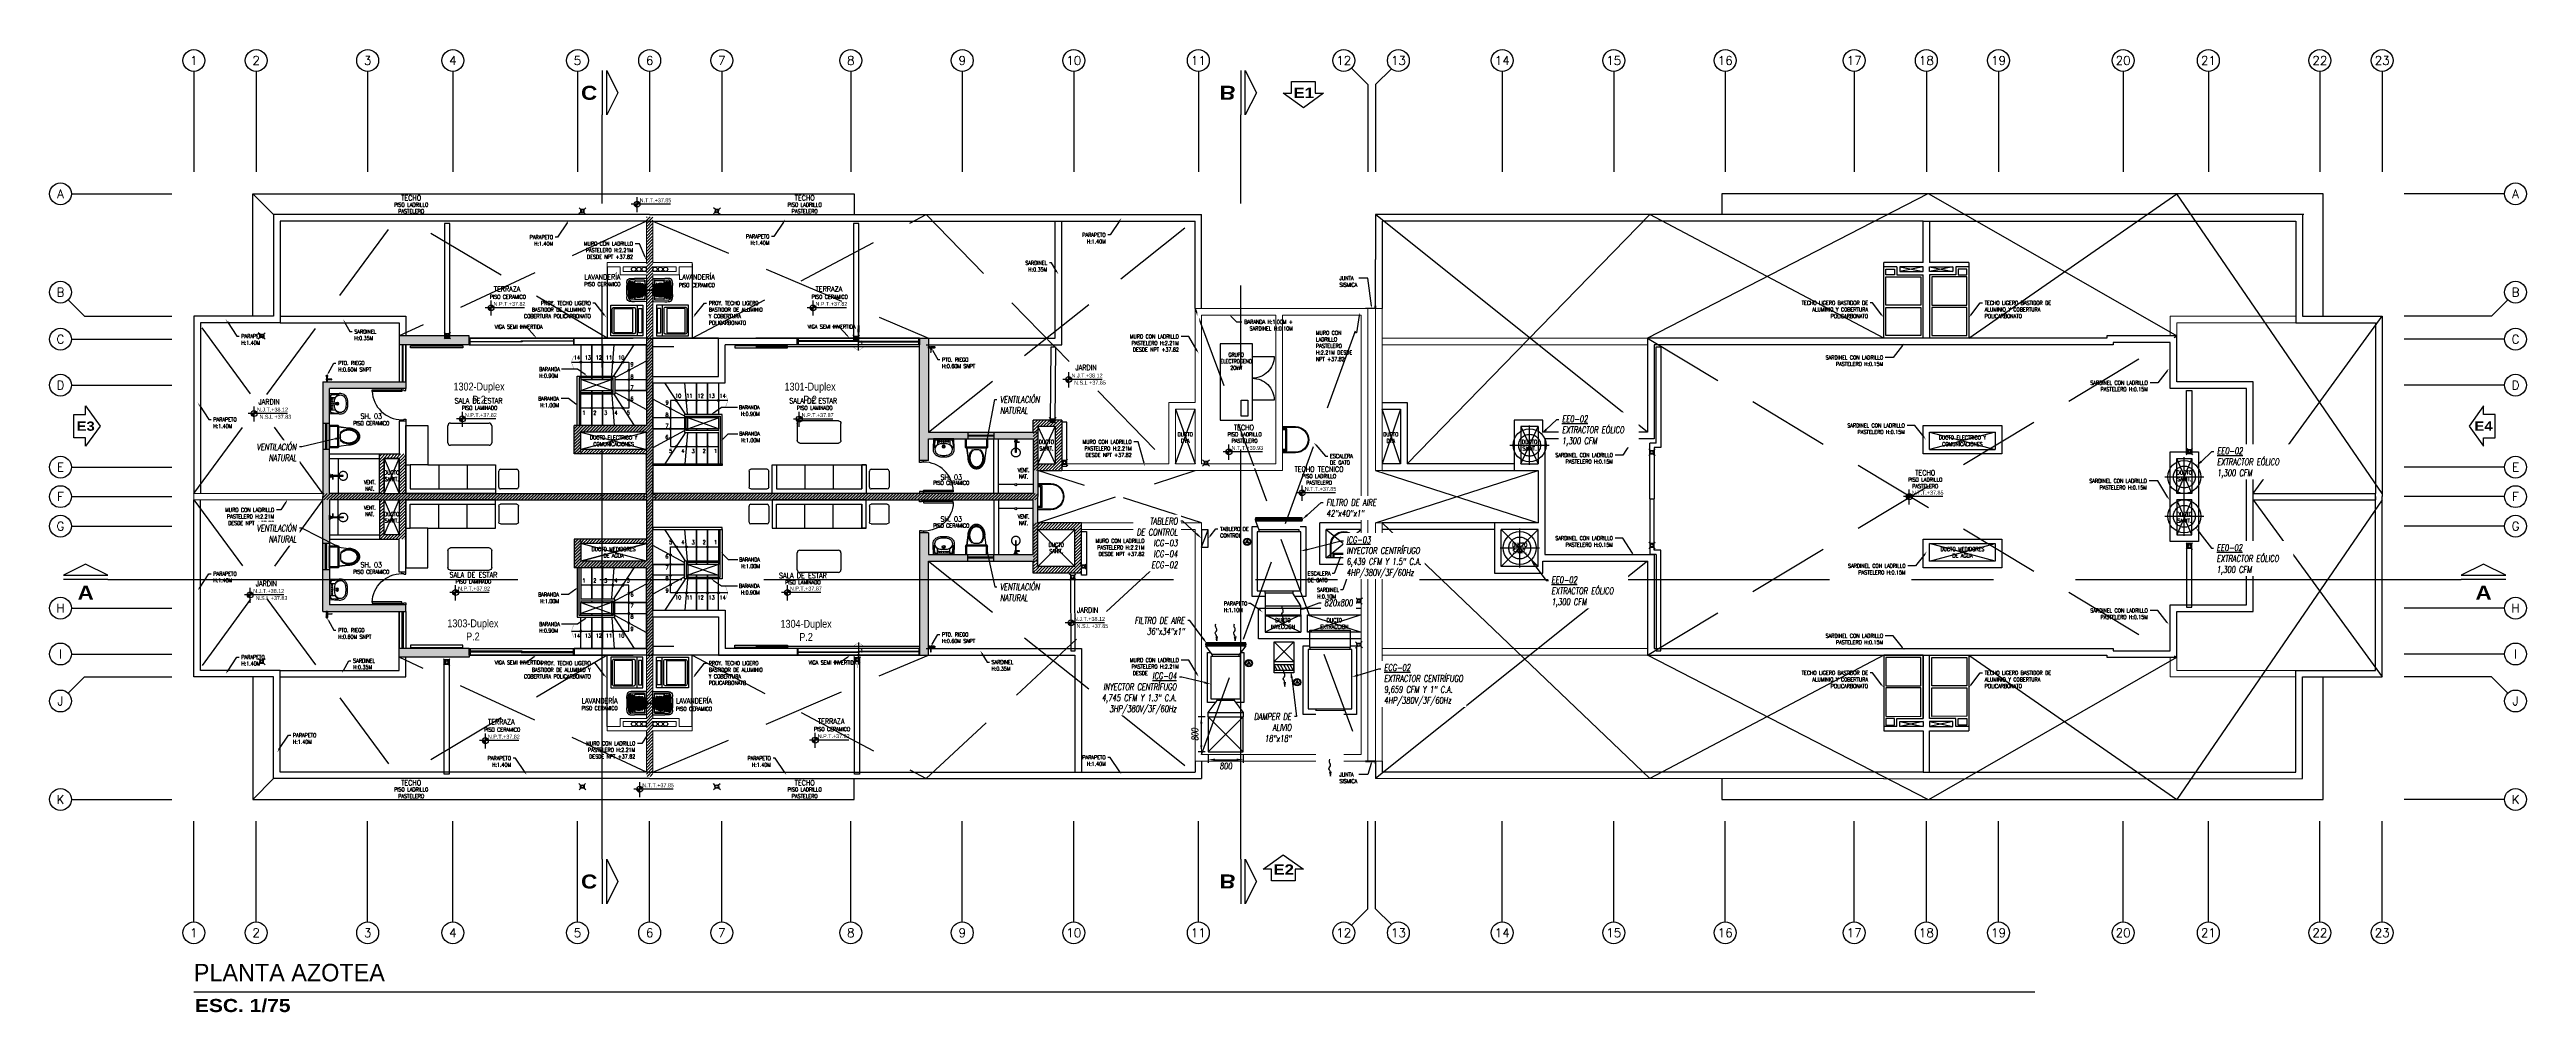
# Model space of a CAD drawing. Header units: millimetres. Extents: x 98 to 155, y -181 to 127.
# Drawn here: x 98.3 to 155, y -133.4 to -111.4 of the extents above; entities that cross this region are included whole.
import ezdxf
from ezdxf import colors
from ezdxf.entities.mleader import LeaderData, LeaderLine
from ezdxf.enums import TextEntityAlignment as Align
from ezdxf.math import Vec2, Vec3

# ---------------------------------------------------------------- set-up
doc = ezdxf.new("R2010")
doc.units = ezdxf.units.MM
doc.header["$LTSCALE"] = 15
doc.set_wipeout_variables(frame=1)
doc.header["$PDMODE"] = 67
doc.header["$PDSIZE"] = 0.1
for name, pattern in [('CENTER', [2, 1.25, -0.25, 0.25, -0.25]), ('DASHDOT', [1, 0.5, -0.25, 0, -0.25]), ('HIDDEN2', [0.1875, 0.125, -0.0625]), ('PHANTOM', [63.5, 31.75, -6.35, 6.35, -6.35, 6.35, -6.35]), ('PHANTOM2', [1.25, 0.625, -0.125, 0.125, -0.125, 0.125, -0.125]), ('X-REF_DP_Arquitectura$0$HIDDEN', [0.375, 0.25, -0.125])]:
    doc.linetypes.add(name, pattern=pattern)
doc.layers.get('0').update_dxf_attribs({"color": 250})
doc.layers.get('DEFPOINTS').update_dxf_attribs({"color": 250})
for name, color, linetype, lineweight in [('A-01', 250, 'Continuous', 0), ('A-MURO ALTO', 250, 'Continuous', 20), ('A-MUROS', 252, 'Continuous', 30), ('A_20_Estructuras', 250, 'Continuous', 18)]:
    doc.layers.add(name, color=color, linetype=linetype, lineweight=lineweight)
for name, color, linetype in [('A-BARANDAS', 250, 'Continuous'), ('A-CORTE', 250, 'CENTER'), ('A-COTAS EXT', 250, 'Continuous'), ('A-EJES', 250, 'PHANTOM'), ('A-EST VIGAS', 250, 'HIDDEN2'), ('A-HATCH', 250, 'Continuous'), ('A-LINEAS', 250, 'Continuous'), ('A-MOBILIARIO', 250, 'Continuous'), ('A-MURO BAJO', 250, 'Continuous'), ('A-NIVELES-NPT', 252, 'Continuous'), ('A-NUMERACIONDEP', 251, 'Continuous'), ('A-PROYECCIONES INT.', 250, 'HIDDEN2'), ('A-SANITARIOS', 250, 'Continuous'), ('A-TEXTO-ACABADO PISO', 250, 'Continuous'), ('A-VIDRIOS', 250, 'Continuous'), ('A_30_DispositivosSanit', 250, 'Continuous'), ('A_30_Equipamiento', 250, 'Continuous'), ('A_30_Sanitarios', 250, 'Continuous'), ('A_50_TextoAmbiente', 252, 'Continuous'), ('A_50_TextoIndicaciones', 250, 'Continuous'), ('A_50_Vigas', 250, 'X-REF_DP_Arquitectura$0$HIDDEN'), ('A_60_HatchEstructuras', 250, 'Continuous'), ('DLP_MOBILIARIO FIJO', 250, 'Continuous'), ('L13 Texto Grande', 150, 'Continuous'), ('L3 Equipos y Ductos', 160, 'Continuous'), ('L4 Linea mediana', 191, 'Continuous'), ('L5 Linea mediana segmentada', 191, 'HIDDEN2'), ('L6 Linea fina', 141, 'Continuous'), ('L7 Linea fina segmentada', 141, 'HIDDEN2'), ('MURO CF 60', 250, 'Continuous')]:
    doc.layers.add(name, color=color, linetype=linetype)
doc.styles.add('JNV ING', font='romans.shx', dxfattribs={"width": 0.7, "oblique": 8, "height": 0.15})
doc.styles.add('R140', font='ariblk.ttf', dxfattribs={"height": 3.55})
doc.styles.add('R160-75', font='ariblk.ttf', dxfattribs={"height": 0.6})
doc.styles.add('R175-75', font='GOTHIC.TTF', dxfattribs={"height": 0.4})
doc.styles.add('R80', font='ARIALN.TTF', dxfattribs={"height": 2.03})
doc.styles.add('ROMANS', font='romans.shx', dxfattribs={"width": 0.8})
doc.styles.add('TXT_COTAS', font='romans.shx', dxfattribs={"width": 0.8})
doc.linetypes.add('FENCELINE1', pattern='A,6.35,-2.54,[133,ltypeshp.shx,S=2.54,R=0,X=-2.54,Y=0],-2.54,25.4', length=36.83)
doc.dimstyles.new('JNV ING.', dxfattribs={"dimtxt": 0.15, "dimasz": 0.15, "dimexe": 0.07, "dimexo": 0.07, "dimgap": 0.07, "dimtad": 2, "dimtoh": 1, "dimdec": 0, "dimlfac": 1000, "dimzin": 0, "dimdsep": 46, "dimtxsty": 'JNV ING', "dimcen": 3, "dimdle": 0.05, "dimclrd": 256, "dimclre": 256, "dimclrt": 12, "dimadec": 0, "dimazin": 0, "dimtfac": 1, "dimtdec": 0, "dimtix": 1, "dimtmove": 2, "dimatfit": 3, "dimfxl": 1, "dimtolj": 1, "dimtzin": 0, "dimarcsym": 0})
pattern_1 = [(45, (128.67208, -47.197194), (-0.03535534, 0.03535534), [])]

# ---------------------------------------------------------------- blocks, each defined once
blk = doc.blocks.new('DA 18_18')
at = {"layer": 'L3 Equipos y Ductos', "ltscale": 0.7}
for points in [[(-0.38, 0.159), (-0.43, 0.159), (-0.43, -0.764), (-0.38, -0.764)], [(0.97, 0.015), (1.02, 0.015), (1.02, -0.62), (0.97, -0.62)]]:
    blk.add_lwpolyline(points, dxfattribs=at)
blk.add_lwpolyline([(-0.38, -0.803), (0.97, -0.803), (0.97, 0.197), (-0.38, 0.197)], close=True, dxfattribs=at)
blk = doc.blocks.new('flujo11')
at = {"layer": 'L6 Linea fina'}
for p, q in [((0, 0), (-0.02, -0.1)), ((0.021, -0.093), (0, 0))]:
    blk.add_line(p, q, dxfattribs=at)
blk.add_open_spline([(0, 0), (0.006, -0.043), (-0.016, -0.105), (0.061, -0.19), (-0.035, -0.24), (0.037, -0.331), (0.022, -0.372), (0.016, -0.39)], degree=3, knots=[0, 0, 0, 0, 0.0524684, 0.0807049, 0.1300475, 0.160067, 0.1839926, 0.1839926, 0.1839926, 0.1839926], dxfattribs=at)
blk = doc.blocks.new('DA 12_12')
at = {"layer": 'L3 Equipos y Ductos', "ltscale": 0.7}
blk.add_lwpolyline([(0.68, -0.485), (0.68, 0.485), (0, 0.485), (0, -0.485)], close=True, dxfattribs=at)
for points in [[(0.145, 0.485), (0.145, 0.525), (0.535, 0.525), (0.535, 0.485)], [(0.03, -0.485), (0.03, -0.525), (0.65, -0.525), (0.65, -0.485)]]:
    blk.add_lwpolyline(points, dxfattribs=at)
blk = doc.blocks.new('PTO ELECT')
at = {"layer": 'L4 Linea mediana', "ltscale": 1.5}
blk.add_circle((-0.686, 0.089), 0.0833, dxfattribs=at)
at = {"layer": 'L6 Linea fina', "ltscale": 1.5}
blk.add_circle((-0.686, 0.089), 0.0671, dxfattribs=at)
blk.add_solid([(-0.628, 0.056), (-0.744, 0.056), (-0.628, 0.056), (-0.686, 0.156)], dxfattribs=at)
blk = doc.blocks.new('*D11')
at = {"layer": 'DEFPOINTS', "color": 0, "transparency": 16777216}
for p in [(23.202, -101.714), (24.002, -101.714), (24.002, -101.891)]:
    blk.add_point(p, dxfattribs=at)
at = {"layer": 'L6 Linea fina', "lineweight": -2, "transparency": 16777216}
for p, q in [((23.202, -101.784), (23.202, -101.961)), ((23.352, -101.891), (23.852, -101.891)), ((24.002, -101.784), (24.002, -101.961))]:
    blk.add_line(p, q, dxfattribs=at)
at = {"layer": 'L6 Linea fina', "transparency": 16777216}
for points in [[(23.352, -101.866), (23.352, -101.916), (23.202, -101.891)], [(23.852, -101.866), (23.852, -101.916), (24.002, -101.891)]]:
    blk.add_solid(points, dxfattribs=at)
at = {"layer": 'L6 Linea fina', "color": 12, "transparency": 16777216, "insert": (23.602, -102.036), "char_height": 0.15, "attachment_point": 5, "style": 'JNV ING'}
blk.add_mtext('\\A1;800', dxfattribs=at)
blk = doc.blocks.new('*D12')
at = {"layer": 'DEFPOINTS', "color": 0, "transparency": 16777216}
for p in [(23.202, -100.914), (23.042, -101.714), (23.202, -101.714)]:
    blk.add_point(p, dxfattribs=at)
at = {"layer": 'L6 Linea fina', "lineweight": -2, "transparency": 16777216}
for p, q in [((23.132, -100.914), (22.972, -100.914)), ((23.042, -101.064), (23.042, -101.564)), ((23.132, -101.714), (22.972, -101.714))]:
    blk.add_line(p, q, dxfattribs=at)
at = {"layer": 'L6 Linea fina', "transparency": 16777216}
for points in [[(23.017, -101.064), (23.067, -101.064), (23.042, -100.914)], [(23.017, -101.564), (23.067, -101.564), (23.042, -101.714)]]:
    blk.add_solid(points, dxfattribs=at)
at = {"layer": 'L6 Linea fina', "color": 12, "transparency": 16777216, "insert": (22.897, -101.314), "char_height": 0.15, "attachment_point": 5, "rotation": 90, "style": 'JNV ING'}
blk.add_mtext('\\A1;800', dxfattribs=at)
blk = doc.blocks.new('EEO-01')
at = {"layer": 'L3 Equipos y Ductos'}
blk.add_circle((0, 0), 0.377, dxfattribs=at)
at = {"layer": 'L5 Linea mediana segmentada'}
blk.add_circle((0, 0), 0.25, dxfattribs=at)
at = {"layer": 'L7 Linea fina segmentada'}
for points in [[(-0.449, 0), (0.449, 0)], [(0, -0.449), (0, 0.449)]]:
    blk.add_lwpolyline(points, dxfattribs=at)
blk = doc.blocks.new('EF-AZ')
at = {"layer": 'A_60_HatchEstructuras'}
h = blk.add_hatch(color=256, dxfattribs=at)
h.dxf.hatch_style = 1
h.paths.add_polyline_path([(3.35, 1.05), (1.75, 1.05), (1.75, 0.85), (3.35, 0.85)])
h.paths.add_polyline_path([(7.35, -2.55), (0.15, -2.55), (0.15, -0.15), (1.9, -0.15), (1.9, 0), (0, 0), (0, -5.25), (1.9, -5.25), (1.9, -5.1), (0.15, -5.1), (0.15, -2.7), (7.35, -2.7)])
h.paths.add_polyline_path([(3.35, -6.1), (1.75, -6.1), (1.75, -6.3), (3.35, -6.3)])
h.paths.add_polyline_path([(7.55, 1), (7.4, 1), (7.4, -1), (5.75, -1), (5.75, -1.649), (5.9, -1.649), (5.9, -1.15), (7.4, -1.15), (7.4, -4.1), (5.9, -4.1), (5.9, -3.601), (5.75, -3.601), (5.75, -4.25), (7.4, -4.25), (7.4, -6.25), (7.55, -6.25)])
h.paths.add_polyline_path([(16.35, -1.15), (13.85, -1.15), (13.85, 1), (13.65, 1), (13.65, -1.8), (13.85, -1.8), (13.85, -1.3), (16.25, -1.3), (16.25, -2.55), (7.6, -2.55), (7.6, -2.7), (16.25, -2.7), (16.25, -3.95), (13.85, -3.95), (13.85, -3.45), (13.65, -3.45), (13.65, -6.25), (13.85, -6.25), (13.85, -4.1), (16.35, -4.1)])
for points in [[(5.9, -1.15), (7.4, -1.55)], [(7.4, -1.15), (5.9, -1.55)], [(7.4, -4.1), (5.9, -3.7)]]:
    blk.add_lwpolyline(points)
at = {"elevation": 0}
blk.add_lwpolyline([(7.4, -3.7), (5.9, -4.1)], dxfattribs=at)
at = {"layer": 'A_20_Estructuras'}
for points in [[(3.35, 1.05), (1.75, 1.05), (1.75, 0.85), (3.35, 0.85)], [(7.55, 1), (7.4, 1), (7.4, -1), (5.75, -1), (5.75, -1.649), (5.9, -1.649), (5.9, -1.15), (7.4, -1.15), (7.4, -4.1), (5.9, -4.1), (5.9, -3.601), (5.75, -3.601), (5.75, -4.25), (7.4, -4.25), (7.4, -6.25), (7.55, -6.25)], [(16.35, -1.15), (13.85, -1.15), (13.85, 1), (13.65, 1), (13.65, -1.8), (13.85, -1.8), (13.85, -1.3), (16.25, -1.3), (16.25, -2.55), (7.6, -2.55), (7.6, -2.7), (16.25, -2.7), (16.25, -3.95), (13.85, -3.95), (13.85, -3.45), (13.65, -3.45), (13.65, -6.25), (13.85, -6.25), (13.85, -4.1), (16.35, -4.1)], [(7.35, -2.55), (0.15, -2.55), (0.15, -0.15), (1.9, -0.15), (1.9, 0), (0, 0), (0, -5.25), (1.9, -5.25), (1.9, -5.1), (0.15, -5.1), (0.15, -2.7), (7.35, -2.7)], [(3.35, -6.1), (1.75, -6.1), (1.75, -6.3), (3.35, -6.3)]]:
    blk.add_lwpolyline(points, close=True, dxfattribs=at)
at = {"layer": 'A_50_Vigas'}
for p, q in [((7.4, -1.55, 0), (5.9, -1.55, 0)), ((7.4, -3.7, 0), (5.9, -3.7, 0))]:
    blk.add_line(p, q, dxfattribs=at)
for points in [[(1.75, 0.85), (1.75, 0)], [(3.35, 1), (7.4, 1)], [(3.35, 0.85), (7.4, 0.85)], [(13.65, 1), (7.55, 1)], [(13.65, 0.8), (7.55, 0.8)], [(1.4, -2.55), (1.4, -1.75), (1.75, -1.75), (1.75, -2.55)], [(1.75, -6.1), (1.75, -5.25)], [(3.35, -6.1), (7.4, -6.1)], [(13.65, -6.05), (7.55, -6.05)], [(3.35, -6.25), (7.4, -6.25)], [(13.65, -6.25), (7.55, -6.25)]]:
    blk.add_lwpolyline(points, dxfattribs=at)
at = {"layer": 'A_50_Vigas', "elevation": 0}
blk.add_lwpolyline([(1.75, -2.7), (1.75, -3.5), (1.4, -3.5), (1.4, -2.7)], dxfattribs=at)
blk = doc.blocks.new('_Dot')
at = {"color": 0, "linetype": 'ByBlock', "lineweight": -2}
blk.add_line((-0.5, 0), (-1, 0), dxfattribs=at)
at = {"color": 0, "linetype": 'ByBlock', "const_width": 0.5}
blk.add_lwpolyline([(-0.25, 0, 1), (0.25, 0, 1)], format="xyb", close=True, dxfattribs=at)
blk = doc.blocks.new('Grifo_Jardin_Planta')
for points in [[(-0.016, 0.132), (-0.016, 0.139, -0.414214), (-0.006, 0.149), (0.006, 0.149, -0.414214), (0.016, 0.139), (0.016, 0.135)], [(-0.016, 0.135), (-0.016, 0.132, 0.221072), (-0.012, 0.124, 0.221072)], [(-0.012, 0.124), (-0.012, 0.139, -0.414214), (-0.006, 0.145), (0.006, 0.145, -0.414214), (0.012, 0.139), (0.012, 0.124)], [(0.012, 0.124, 0.197148), (0.016, 0.132), (0.016, 0.135)], [(0.013, 0.05), (0.014, 0.05, -0.041781), (0.015, 0.05), (0.024, 0.05), (0.084, 0.053), (0.11, 0.05, 0.414214), (0.112, 0.052), (0.112, 0.06, 0.414214), (0.11, 0.062), (0.084, 0.06), (0.024, 0.062), (0.015, 0.062, -0.056016), (0.014, 0.062), (0.013, 0.062)]]:
    blk.add_lwpolyline(points, format="xyb")
blk.add_lwpolyline([(-0.016, 0.007), (0.016, 0.007), (0.016, 0), (-0.016, 0)], close=True)
for points in [[(-0.013, 0.124), (-0.013, 0.063)], [(-0.013, 0.049), (-0.013, 0.007)], [(0.012, 0.063), (0.012, 0.124)], [(0.012, 0.007), (0.012, 0.049)]]:
    blk.add_lwpolyline(points)
for radius in [0.0143, 0.00672, 0.00563]:
    blk.add_circle((0, 0.056), radius)
blk = doc.blocks.new('TEXTO DUCTOS PT')
at = {"layer": 'A_50_TextoIndicaciones', "char_height": 0.09, "attachment_point": 5, "style": 'ROMANS'}
for s, insert, width in [('\\pxsm1,qc,t16;DUCTO ELECTRICO Y COMUNICACIONES', (8.25, -5.65), 1.07524), ('\\pxsm1,t16;DUCTO SANIT.', (18.15, -5.75, 0), 0.4157), ('\\pxsm1,t16;DUCTO DYA', (21.325, -5.575, 0), 0.4157), ('\\pxsm1,t16;DUCTO DYA', (26.025, -5.575), 0.4157), ('\\pxsm1,t16;DUCTO SANIT.', (29.2, -5.75, 0), 0.4157), ('\\pxsm1,qc,t16;DUCTO ELECTRICO Y COMUNICACIONES', (39.1, -5.65), 1.07385), ('\\pxsm1,t16;DUCTO SANIT.', (3.175, -6.45), 0.4157), ('\\pxsm1,t16;DUCTO SANIT.', (44.175, -6.45), 0.4157), ('\\pxsm1,t16;DUCTO SANIT.', (3.175, -7.4), 0.4157), ('\\pxsm1,t16;DUCTO SANIT.', (44.175, -7.4), 0.4157), ('\\pxsm1,qc,t16;DUCTO MEDIDORES DE AGUA', (8.25, -8.2), 1.04794), ('\\pxsm1,t16;DUCTO SANIT.', (18.375, -8.1, 0), 0.4157), ('\\pxsm1,t16;DUCTO SANIT.', (28.975, -8.1, 0), 0.4157), ('\\pxsm1,qc,t16;DUCTO MEDIDORES DE AGUA', (39.1, -8.2), 1.06458), ('\\pxsm1,qc,t16;DUCTO INYECCION', (23.56, -9.825, 0), 0.4157), ('\\pxsm1,qc,t16;DUCTO EXTRACCION', (24.735, -9.825, 0), 0.4157)]:
    blk.add_mtext(s, dxfattribs=dict(at, insert=insert, width=width))
blk = doc.blocks.new('GRUPO ELECTROGENO')
for points in [[(0.37, 0.005), (0.37, 1.755), (-0.37, 1.755), (-0.37, 0.005)], [(0.27, 0.1), (0.113, 0.1), (0.113, 0.467), (0.27, 0.467)]]:
    blk.add_lwpolyline(points, close=True)
blk.add_lwpolyline([(0.37, 1.467), (0.87, 1.467, -0.414214), (0.37, 0.967, -0.414214), (0.87, 0.467), (0.37, 0.467)], format="xyb")
at = {"layer": 'A_50_TextoIndicaciones', "insert": (0, 1.355), "char_height": 0.09, "width": 0.65899, "attachment_point": 5, "style": 'TXT_COTAS'}
blk.add_mtext('{\\W0.7;GRUPO ELECTROGENO 20kW}', dxfattribs=at)
blk = doc.blocks.new('Ejes_Torre C')
for p, q in [((26.85, 16.35), (26.477, 16.723)), ((27.03, 16.35), (27.389, 16.709)), ((26.85, -2.5), (26.477, -2.873)), ((27.03, -2.5), (27.389, -2.859))]:
    blk.add_line(p, q)
at = {"layer": 'A-COTAS EXT'}
for p, q in [((-2.5, 11.05), (-2.873, 11.423)), ((52.55, 11.05), (52.923, 11.423)), ((-2.5, 2.8), (-2.873, 2.427)), ((52.55, 2.8), (52.923, 2.427))]:
    blk.add_line(p, q, dxfattribs=at)
at = {"layer": 'A-EJES', "linetype": 'PHANTOM2'}
for points in [[(0, 16.65), (0, 14.35)], [(1.425, 16.65), (1.425, 14.35)], [(3.975, 16.65), (3.975, 14.35)], [(5.925, 16.65), (5.925, 14.35)], [(8.775, 16.65), (8.775, 14.35)], [(10.425, 16.65), (10.425, 14.35)], [(12.075, 16.65), (12.075, 14.35)], [(15.025, 16.65), (15.025, 14.35)], [(17.575, 16.65), (17.575, 14.35)], [(20.125, 16.65), (20.125, 14.35)], [(22.975, 16.65), (22.975, 14.35)], [(29.925, 16.65), (29.925, 14.35)], [(32.475, 16.65), (32.475, 14.35)], [(35.025, 16.65), (35.025, 14.35)], [(37.975, 16.65), (37.975, 14.35)], [(39.625, 16.65), (39.625, 14.35)], [(41.275, 16.65), (41.275, 14.35)], [(44.125, 16.65), (44.125, 14.35)], [(46.075, 16.65), (46.075, 14.35)], [(48.625, 16.65), (48.625, 14.35)], [(50.05, 16.65), (50.05, 14.35)], [(26.85, 16.35), (26.85, 14.35)], [(27.03, 16.35), (27.03, 14.35)], [(-2.8, 13.85), (-0.5, 13.85)], [(52.85, 13.85), (50.55, 13.85)], [(-2.5, 11.05), (-0.5, 11.05)], [(52.55, 11.05), (50.55, 11.05)], [(-2.8, 10.525), (-0.5, 10.525)], [(52.85, 10.525), (50.55, 10.525)], [(-2.8, 9.475), (-0.5, 9.475)], [(52.85, 9.475), (50.55, 9.475)], [(-2.8, 7.6), (-0.5, 7.6)], [(52.85, 7.6), (50.55, 7.6)], [(-2.8, 6.925), (-0.5, 6.925)], [(52.85, 6.925), (50.55, 6.925)], [(-2.8, 6.25), (-0.5, 6.25)], [(52.85, 6.25), (50.55, 6.25)], [(-2.8, 4.375), (-0.5, 4.375)], [(52.85, 4.375), (50.55, 4.375)], [(-2.8, 3.325), (-0.5, 3.325)], [(52.85, 3.325), (50.55, 3.325)], [(-2.5, 2.8), (-0.5, 2.8)], [(52.55, 2.8), (50.55, 2.8)], [(-2.8, 0), (-0.5, 0)], [(52.85, 0), (50.55, 0)], [(0, -2.8), (0, -0.5)], [(1.425, -2.8), (1.425, -0.5)], [(3.975, -2.8), (3.975, -0.5)], [(5.925, -2.8), (5.925, -0.5)], [(8.775, -2.8), (8.775, -0.5)], [(10.425, -2.8), (10.425, -0.5)], [(12.075, -2.8), (12.075, -0.5)], [(15.025, -2.8), (15.025, -0.5)], [(17.575, -2.8), (17.575, -0.5)], [(20.125, -2.8), (20.125, -0.5)], [(22.975, -2.8), (22.975, -0.5)], [(26.85, -2.5), (26.85, -0.5)], [(27.03, -2.5), (27.03, -0.5)], [(29.925, -2.8), (29.925, -0.5)], [(32.475, -2.8), (32.475, -0.5)], [(35.025, -2.8), (35.025, -0.5)], [(37.975, -2.8), (37.975, -0.5)], [(39.625, -2.8), (39.625, -0.5)], [(41.275, -2.8), (41.275, -0.5)], [(44.125, -2.8), (44.125, -0.5)], [(46.075, -2.8), (46.075, -0.5)], [(48.625, -2.8), (48.625, -0.5)], [(50.05, -2.8), (50.05, -0.5)]]:
    blk.add_lwpolyline(points, dxfattribs=at)
at = {"layer": 'A-EJES', "linetype": 'Continuous'}
for centre in [(0, 16.9), (1.425, 16.9), (3.975, 16.9), (5.925, 16.9), (8.775, 16.9), (10.425, 16.9), (12.075, 16.9), (15.025, 16.9), (17.575, 16.9), (20.125, 16.9), (22.975, 16.9), (26.3, 16.9), (27.55, 16.9), (29.925, 16.9), (32.475, 16.9), (35.025, 16.9), (37.975, 16.9), (39.625, 16.9), (41.275, 16.9), (44.125, 16.9), (46.075, 16.9), (48.625, 16.9), (50.05, 16.9), (-3.05, 13.85), (53.1, 13.85), (-3.05, 11.6), (53.1, 11.6), (-3.05, 10.525), (53.1, 10.525), (-3.05, 9.475), (53.1, 9.475), (-3.05, 7.6), (53.1, 7.6), (-3.05, 6.925), (53.1, 6.925), (-3.05, 6.25), (53.1, 6.25), (-3.05, 4.375), (53.1, 4.375), (-3.05, 3.325), (53.1, 3.325), (-3.05, 2.25), (53.1, 2.25), (-3.05, 0), (53.1, 0), (0, -3.05), (1.425, -3.05), (3.975, -3.05), (5.925, -3.05), (8.775, -3.05), (10.425, -3.05), (12.075, -3.05), (15.025, -3.05), (17.575, -3.05), (20.125, -3.05), (22.975, -3.05), (26.3, -3.05), (27.55, -3.05), (29.925, -3.05), (32.475, -3.05), (35.025, -3.05), (37.975, -3.05), (39.625, -3.05), (41.275, -3.05), (44.125, -3.05), (46.075, -3.05), (48.625, -3.05), (50.05, -3.05)]:
    blk.add_circle(centre, 0.25, dxfattribs=at)
at = {"layer": 'A-EJES', "linetype": 'Continuous', "style": 'ROMANS'}
for s, p in [('1', (0, 16.9)), ('2', (1.425, 16.9)), ('3', (3.975, 16.9)), ('4', (5.925, 16.9)), ('5', (8.775, 16.9)), ('6', (10.425, 16.9)), ('7', (12.075, 16.9)), ('8', (15.025, 16.9)), ('9', (17.575, 16.9)), ('10', (20.125, 16.9)), ('11', (22.975, 16.9)), ('12', (26.3, 16.9)), ('13', (27.55, 16.9)), ('14', (29.925, 16.9)), ('15', (32.475, 16.9)), ('16', (35.025, 16.9)), ('17', (37.975, 16.9)), ('18', (39.625, 16.9)), ('19', (41.275, 16.9)), ('20', (44.125, 16.9)), ('21', (46.075, 16.9)), ('22', (48.625, 16.9)), ('23', (50.05, 16.9)), ('A', (-3.05, 13.85)), ('B', (-3.05, 11.6)), ('C', (-3.05, 10.525)), ('D', (-3.05, 9.475)), ('E', (-3.05, 7.6)), ('F', (-3.05, 6.925)), ('G', (-3.05, 6.25)), ('H', (-3.05, 4.375)), ('I', (-3.05, 3.325)), ('J', (-3.05, 2.25)), ('K', (-3.05, 0)), ('1', (0, -3.05)), ('2', (1.425, -3.05)), ('3', (3.975, -3.05)), ('4', (5.925, -3.05)), ('5', (8.775, -3.05)), ('6', (10.425, -3.05)), ('7', (12.075, -3.05)), ('8', (15.025, -3.05)), ('9', (17.575, -3.05)), ('10', (20.125, -3.05)), ('11', (22.975, -3.05)), ('12', (26.3, -3.05)), ('13', (27.55, -3.05)), ('14', (29.925, -3.05)), ('15', (32.475, -3.05)), ('16', (35.025, -3.05)), ('17', (37.975, -3.05)), ('18', (39.625, -3.05)), ('19', (41.275, -3.05)), ('20', (44.125, -3.05)), ('21', (46.075, -3.05)), ('22', (48.625, -3.05)), ('23', (50.05, -3.05))]:
    blk.add_text(s, height=0.2, dxfattribs=at).set_placement(p, align=Align.MIDDLE_CENTER)
for s, p in [('A', (53.1, 13.85)), ('B', (53.1, 11.6)), ('C', (53.1, 10.525)), ('D', (53.1, 9.475)), ('E', (53.1, 7.6)), ('F', (53.1, 6.925)), ('G', (53.1, 6.25)), ('H', (53.1, 4.375)), ('I', (53.1, 3.325)), ('J', (53.1, 2.25)), ('K', (53.1, 0))]:
    blk.add_text(s, height=0.2, rotation=0, dxfattribs=at).set_placement(p, align=Align.MIDDLE_CENTER)
blk = doc.blocks.new('SIM NIVEL PLANTA')
at = {"linetype": 'Continuous'}
h = blk.add_hatch(dxfattribs=at)
h.set_pattern_fill('_USER', color=256, scale=0.089997, angle=45, style=0, pattern_type=0)
h.set_pattern_definition([(45, (31854.49523, 23864.84028), (-0.06363728001, 0.06363728001), [])])
h.paths.add_polyline_path([(-17.3, 0), (-16, 0, 0.409209), (-17.3, 1.3)])
h.paths.add_polyline_path([(-18.7, 0, 0.004279), (-18.7, 0, 0.414214), (-17.3, -1.4), (-17.3, 0)])
for p, q in [((-2, 0), (-20, 0)), ((-17.3, -3.6), (-17.3, 3.3))]:
    blk.add_line(p, q)
blk.add_circle((-17.3, 0), 1.35, dxfattribs=at)
at = {"style": 'R80'}
blk.add_attdef('N.P.T.+0.00', text='', height=1.8, dxfattribs=at).set_placement((-8.9, 1.8), align=Align.MIDDLE_CENTER)
blk = doc.blocks.new('*U25')
blk.add_lwpolyline([(-4.65, -4.35), (-4.65, 0.15), (-7.86, 0.15), (-0.15, 5.69), (7.57, 0.15), (4.35, 0.15), (4.35, -4.35)], close=True)
at = {"linetype": 'Continuous', "style": 'R140'}
blk.add_attdef('ELEVACION', text='', height=3.55, dxfattribs=at).set_placement((0, 0), align=Align.MIDDLE_CENTER)
blk = doc.blocks.new('*U99')
blk.add_line((-3, -5.08), (-3, 5.08))
blk.add_lwpolyline([(-4.02, 5.08), (-4.02, -5.08), (-6.56, 0)], close=True)
at = {"linetype": 'Continuous', "style": 'R160-75'}
blk.add_attdef('A', text='', height=0.3, dxfattribs=at).set_placement((0, 0), align=Align.MIDDLE_CENTER)
blk = doc.blocks.new('*U98')
blk.add_line((-5.08, 3), (5.08, 3))
blk.add_lwpolyline([(5.08, 4.02), (-5.08, 4.02), (0, 6.56)], close=True)
at = {"linetype": 'Continuous', "style": 'R160-75'}
blk.add_attdef('A', text='', height=0.3, dxfattribs=at).set_placement((0, 0), align=Align.MIDDLE_CENTER)
blk = doc.blocks.new('*U29')
blk.add_lwpolyline([(4.35, 4.35), (4.35, -0.15), (7.57, -0.15), (-0.15, -5.69), (-7.86, -0.15), (-4.65, -0.15), (-4.65, 4.35)], close=True)
at = {"linetype": 'Continuous', "style": 'R140'}
blk.add_attdef('ELEVACION', text='', height=3.55, dxfattribs=at).set_placement((0, 0), align=Align.MIDDLE_CENTER)
blk = doc.blocks.new('*U100')
blk.add_lwpolyline([(-4.5, 4.5), (0, 4.5), (0, 7.71), (5.54, 0), (0, -7.71), (0, -4.5), (-4.5, -4.5)], close=True)
at = {"linetype": 'Continuous', "style": 'R140'}
blk.add_attdef('ELEVACION', text='', height=3.55, dxfattribs=at).set_placement((0, 0), align=Align.MIDDLE_CENTER)
blk = doc.blocks.new('Cortes-Elev.')
at = {"layer": 'A-CORTE', "linetype": 'CENTER', "ltscale": 0.5}
for points in [[(9.341, 20.831), (9.341, 37.853)], [(23.945, 20.831), (23.945, 37.853)], [(-1.966, 27.228), (51.86, 27.228)]]:
    blk.add_lwpolyline(points, dxfattribs=at)
ref = blk.add_blockref('*U99', (9.041, 38.361), dxfattribs=dict(at, xscale=0.1, yscale=0.1, zscale=-0.1, rotation=180))
ref.add_attrib('A', 'C', dxfattribs={"layer": '0', "linetype": 'Continuous', "extrusion": (0, 0, -1), "height": 0.32, "rotation": 180, "style": 'R160-75'}).set_placement((-9.041, 38.361), align=Align.MIDDLE)
ref = blk.add_blockref('*U99', (23.645, 38.361), dxfattribs=dict(at, xscale=0.1, yscale=0.1, zscale=-0.1, rotation=180))
ref.add_attrib('A', 'B', dxfattribs={"layer": '0', "linetype": 'Continuous', "extrusion": (0, 0, -1), "height": 0.32, "rotation": 180, "style": 'R160-75'}).set_placement((-23.645, 38.361), align=Align.MIDDLE)
ref = blk.add_blockref('*U29', (25.385, 38.36), dxfattribs=dict(at, xscale=0.05980032655866058, yscale=0.05980032655866058, zscale=0.05980032655866058))
ref.add_attrib('ELEVACION', 'E1', dxfattribs={"layer": '0', "linetype": 'Continuous', "height": 0.2392, "style": 'R160-75'}).set_placement((25.385, 38.36), align=Align.MIDDLE_CENTER)
at = {"layer": 'A-CORTE', "linetype": 'CENTER', "ltscale": 0.5, "xscale": 0.05980032655866058, "yscale": 0.05980032655866058, "zscale": 0.05980032655866058}
blk.add_blockref('*U100', (-2.474, 30.737), dxfattribs=at).add_auto_attribs({'ELEVACION': 'E3'})
at = {"layer": 'A-CORTE', "linetype": 'CENTER', "ltscale": 0.5}
ref = blk.add_blockref('*U100', (52.368, 30.737), dxfattribs=dict(at, xscale=-0.05980032655866058, yscale=0.05980032655866058, zscale=0.05980032655866058))
ref.add_attrib('ELEVACION', 'E4', dxfattribs={"layer": '0', "linetype": 'Continuous', "height": 0.2123, "style": 'R140'}).set_placement((52.368, 30.738), align=Align.MIDDLE_CENTER)
ref = blk.add_blockref('*U98', (-2.474, 26.928), dxfattribs=dict(at, xscale=-0.1000000000000001, yscale=0.1000000000000001, zscale=-0.1000000000000001))
ref.add_attrib('A', 'A', dxfattribs={"layer": '0', "linetype": 'Continuous', "extrusion": (0, 0, -1), "height": 0.32, "style": 'R160-75'}).set_placement((2.474, 26.928), align=Align.MIDDLE)
ref = blk.add_blockref('*U98', (52.368, 26.928), dxfattribs=dict(at, xscale=-0.1000000000000001, yscale=0.1000000000000001, zscale=-0.1000000000000001))
ref.add_attrib('A', 'A', dxfattribs={"layer": '0', "linetype": 'Continuous', "extrusion": (0, 0, -1), "height": 0.32, "style": 'R160-75'}).set_placement((-52.368, 26.928), align=Align.MIDDLE)
ref = blk.add_blockref('*U99', (9.041, 20.323), dxfattribs=dict(at, xscale=0.1, yscale=0.1, zscale=-0.1, rotation=180))
ref.add_attrib('A', 'C', dxfattribs={"layer": '0', "linetype": 'Continuous', "extrusion": (0, 0, -1), "height": 0.32, "rotation": 180, "style": 'R160-75'}).set_placement((-9.041, 20.323), align=Align.MIDDLE)
ref = blk.add_blockref('*U99', (23.645, 20.323), dxfattribs=dict(at, xscale=0.1, yscale=0.1, zscale=-0.1, rotation=180))
ref.add_attrib('A', 'B', dxfattribs={"layer": '0', "linetype": 'Continuous', "extrusion": (0, 0, -1), "height": 0.32, "rotation": 180, "style": 'R160-75'}).set_placement((-23.645, 20.323), align=Align.MIDDLE)
ref = blk.add_blockref('*U25', (24.926, 20.595), dxfattribs=dict(at, xscale=0.05980032655866058, yscale=0.05980032655866058, zscale=0.05980032655866058))
ref.add_attrib('ELEVACION', 'E2', dxfattribs={"layer": '0', "linetype": 'Continuous', "height": 0.2392, "style": 'R160-75'}).set_placement((24.926, 20.595), align=Align.MIDDLE_CENTER)
blk = doc.blocks.new('0-sumidero')
for p, q in [((-0.042, 0.038), (-0.076, 0.072)), ((0.043, 0.038), (-0.042, 0.038)), ((-0.042, 0.038), (-0.042, -0.037)), ((0.043, 0.038), (0.078, 0.072)), ((0.043, -0.037), (0.043, 0.038)), ((-0.042, -0.037), (-0.076, -0.071)), ((-0.042, -0.037), (0.043, -0.037)), ((0.043, -0.037), (0.078, -0.071))]:
    blk.add_line(p, q)
blk.add_circle((0, 0), 0.0303)
blk = doc.blocks.new('sum')
at = {"layer": 'A_30_DispositivosSanit', "rotation": 45.00000007321594}
blk.add_blockref('0-sumidero', (0, 0), dxfattribs=at)
blk = doc.blocks.new('SIFON JET_PLANTA')
at = {"extrusion": (-2.64698e-23, 6.61744e-24, -1)}
for p, q in [((-0.69, 0.01, 0), (-0.689, 0.014, 0)), ((-0.69, 0.004, 0), (-0.69, 0.01, 0)), ((-0.69, 0, 0), (-0.69, 0.004, 0)), ((-0.689, 0.019, 0), (-0.688, 0.024, 0)), ((-0.689, 0.014, 0), (-0.689, 0.019, 0)), ((-0.688, 0.024, 0), (-0.687, 0.028, 0)), ((-0.688, 0.024, 0), (-0.688, 0.024, 0)), ((-0.687, 0.031, 0), (-0.685, 0.036, 0)), ((-0.687, 0.028, 0), (-0.687, 0.031, 0)), ((-0.685, 0.036, 0), (-0.684, 0.042, 0)), ((-0.685, 0.036, 0), (-0.685, 0.036, 0)), ((-0.684, 0.042, 0), (-0.682, 0.048, 0)), ((-0.684, 0.042, 0), (-0.684, 0.042, 0)), ((-0.682, 0.048, 0), (-0.68, 0.052, 0)), ((-0.68, 0.052, 0), (-0.679, 0.055, 0)), ((-0.679, 0.055, 0), (-0.678, 0.058, 0)), ((-0.678, 0.058, 0), (-0.674, 0.066, 0)), ((-0.674, 0.066, 0), (-0.672, 0.07, 0)), ((-0.674, 0.066, 0), (-0.674, 0.066, 0)), ((-0.672, 0.07, 0), (-0.671, 0.073, 0)), ((-0.671, 0.073, 0), (-0.669, 0.076, 0)), ((-0.669, 0.076, 0), (-0.667, 0.078, 0)), ((-0.667, 0.078, 0), (-0.665, 0.082, 0)), ((-0.665, 0.082, 0), (-0.663, 0.085, 0)), ((-0.663, 0.085, 0), (-0.661, 0.088, 0)), ((-0.661, 0.088, 0), (-0.657, 0.094, 0)), ((-0.657, 0.094, 0), (-0.653, 0.098, 0)), ((-0.657, 0.094, 0), (-0.657, 0.094, 0)), ((-0.653, 0.098, 0), (-0.65, 0.102, 0)), ((-0.653, 0.098, 0), (-0.653, 0.098, 0)), ((-0.65, 0.102, 0), (-0.645, 0.108, 0)), ((-0.645, 0.108, 0), (-0.639, 0.115, 0)), ((-0.639, 0.115, 0), (-0.633, 0.121, 0)), ((-0.633, 0.121, 0), (-0.63, 0.123, 0)), ((-0.63, 0.123, 0), (-0.625, 0.128, 0)), ((-0.625, 0.128, 0), (-0.621, 0.131, 0)), ((-0.621, 0.131, 0), (-0.617, 0.134, 0)), ((-0.617, 0.134, 0), (-0.611, 0.139, 0)), ((-0.611, 0.139, 0), (-0.606, 0.142, 0)), ((-0.606, 0.142, 0), (-0.6, 0.146, 0)), ((-0.6, 0.146, 0), (-0.596, 0.148, 0)), ((-0.596, 0.148, 0), (-0.591, 0.152, 0)), ((-0.591, 0.152, 0), (-0.586, 0.154, 0)), ((-0.586, 0.154, 0), (-0.579, 0.158, 0)), ((-0.579, 0.158, 0), (-0.569, 0.163, 0)), ((-0.569, 0.163, 0), (-0.552, 0.17, 0)), ((-0.552, 0.17, 0), (-0.546, 0.172, 0)), ((-0.546, 0.172, 0), (-0.538, 0.175, 0)), ((-0.538, 0.175, 0), (-0.535, 0.176, 0)), ((-0.535, 0.176, 0), (-0.526, 0.178, 0)), ((-0.526, 0.178, 0), (-0.522, 0.18, 0)), ((-0.522, 0.18, 0), (-0.515, 0.181, 0)), ((-0.515, 0.181, 0), (-0.508, 0.183, 0)), ((-0.508, 0.183, 0), (-0.502, 0.184, 0)), ((-0.502, 0.184, 0), (-0.486, 0.187, 0)), ((-0.486, 0.187, 0), (-0.476, 0.188, 0)), ((-0.476, 0.188, 0), (-0.473, 0.188, 0)), ((-0.473, 0.188, 0), (-0.464, 0.189, 0)), ((-0.464, 0.189, 0), (-0.455, 0.19, 0)), ((-0.455, 0.19, 0), (-0.449, 0.19, 0)), ((-0.449, 0.19, 0), (-0.44, 0.19, 0)), ((-0.44, 0.19, 0), (-0.432, 0.191, 0)), ((-0.432, 0.191, 0), (-0.215, 0.218, 0)), ((-0.215, 0.232, 0), (-0.214, 0.236, 0)), ((-0.215, 0.228, 0), (-0.215, 0.232, 0)), ((-0.215, 0.223, 0), (-0.215, 0.228, 0)), ((-0.215, 0.218, 0), (-0.215, 0.223, 0)), ((-0.214, 0.236, 0), (-0.213, 0.239, 0)), ((-0.213, 0.239, 0), (-0.211, 0.242, 0)), ((-0.211, 0.242, 0), (-0.209, 0.244, 0)), ((-0.209, 0.244, 0), (-0.208, 0.245, 0)), ((-0.208, 0.245, 0), (-0.205, 0.247, 0)), ((-0.205, 0.247, 0), (-0.201, 0.249, 0)), ((-0.201, 0.249, 0), (-0.195, 0.25, 0)), ((-0.195, 0.25, 0), (-0.195, 0.25, 0)), ((-0.195, 0.25, 0), (-0.161, 0.25, 0)), ((-0.161, 0.25, 0), (-0.097, 0.25, 0)), ((-0.097, 0.25, 0), (-0.032, 0.25, 0)), ((-0.032, 0.25, 0), (0, 0.25, 0)), ((0, 0.25, 0), (0, -0.25, 0)), ((-0.69, -0.007, 0), (-0.69, 0, 0)), ((-0.69, -0.011, 0), (-0.69, -0.007, 0)), ((-0.689, -0.016, 0), (-0.69, -0.011, 0)), ((-0.688, -0.023, 0), (-0.689, -0.016, 0)), ((-0.688, -0.026, 0), (-0.688, -0.023, 0)), ((-0.687, -0.03, 0), (-0.688, -0.026, 0)), ((-0.686, -0.032, 0), (-0.687, -0.03, 0)), ((-0.685, -0.036, 0), (-0.686, -0.032, 0)), ((-0.684, -0.042, 0), (-0.685, -0.036, 0)), ((-0.683, -0.046, 0), (-0.684, -0.042, 0)), ((-0.681, -0.049, 0), (-0.683, -0.046, 0)), ((-0.68, -0.052, 0), (-0.681, -0.049, 0)), ((-0.679, -0.055, 0), (-0.68, -0.052, 0)), ((-0.678, -0.058, 0), (-0.679, -0.055, 0)), ((-0.677, -0.06, 0), (-0.678, -0.058, 0)), ((-0.675, -0.064, 0), (-0.677, -0.06, 0)), ((-0.672, -0.07, 0), (-0.675, -0.064, 0)), ((-0.671, -0.073, 0), (-0.672, -0.07, 0)), ((-0.668, -0.077, 0), (-0.671, -0.073, 0)), ((-0.665, -0.083, 0), (-0.668, -0.077, 0)), ((-0.662, -0.086, 0), (-0.665, -0.083, 0)), ((-0.66, -0.09, 0), (-0.662, -0.086, 0)), ((-0.655, -0.096, 0), (-0.66, -0.09, 0)), ((-0.649, -0.103, 0), (-0.655, -0.096, 0)), ((-0.646, -0.107, 0), (-0.649, -0.103, 0)), ((-0.64, -0.114, 0), (-0.646, -0.107, 0)), ((-0.638, -0.116, 0), (-0.64, -0.114, 0)), ((-0.635, -0.119, 0), (-0.638, -0.116, 0)), ((-0.634, -0.12, 0), (-0.635, -0.119, 0)), ((-0.635, -0.119, 0), (-0.635, -0.119, 0)), ((-0.632, -0.122, 0), (-0.634, -0.12, 0)), ((-0.63, -0.123, 0), (-0.632, -0.122, 0)), ((-0.632, -0.122, 0), (-0.632, -0.122, 0)), ((-0.629, -0.124, 0), (-0.63, -0.123, 0)), ((-0.628, -0.125, 0), (-0.629, -0.124, 0)), ((-0.626, -0.127, 0), (-0.628, -0.125, 0)), ((-0.625, -0.128, 0), (-0.626, -0.127, 0)), ((-0.623, -0.129, 0), (-0.625, -0.128, 0)), ((-0.625, -0.128, 0), (-0.625, -0.128, 0)), ((-0.622, -0.13, 0), (-0.623, -0.129, 0)), ((-0.621, -0.131, 0), (-0.622, -0.13, 0)), ((-0.62, -0.132, 0), (-0.621, -0.131, 0)), ((-0.619, -0.132, 0), (-0.62, -0.132, 0)), ((-0.618, -0.133, 0), (-0.619, -0.132, 0)), ((-0.617, -0.134, 0), (-0.618, -0.133, 0)), ((-0.615, -0.135, 0), (-0.617, -0.134, 0)), ((-0.614, -0.136, 0), (-0.615, -0.135, 0)), ((-0.612, -0.138, 0), (-0.614, -0.136, 0)), ((-0.609, -0.14, 0), (-0.612, -0.138, 0)), ((-0.607, -0.141, 0), (-0.609, -0.14, 0)), ((-0.606, -0.142, 0), (-0.607, -0.141, 0)), ((-0.604, -0.143, 0), (-0.606, -0.142, 0)), ((-0.602, -0.145, 0), (-0.604, -0.143, 0)), ((-0.6, -0.146, 0), (-0.602, -0.145, 0)), ((-0.599, -0.147, 0), (-0.6, -0.146, 0)), ((-0.596, -0.148, 0), (-0.599, -0.147, 0)), ((-0.595, -0.149, 0), (-0.596, -0.148, 0)), ((-0.594, -0.15, 0), (-0.595, -0.149, 0)), ((-0.592, -0.151, 0), (-0.594, -0.15, 0)), ((-0.59, -0.152, 0), (-0.592, -0.151, 0)), ((-0.587, -0.154, 0), (-0.59, -0.152, 0)), ((-0.583, -0.156, 0), (-0.587, -0.154, 0)), ((-0.578, -0.159, 0), (-0.583, -0.156, 0)), ((-0.576, -0.16, 0), (-0.578, -0.159, 0)), ((-0.574, -0.161, 0), (-0.576, -0.16, 0)), ((-0.57, -0.163, 0), (-0.574, -0.161, 0)), ((-0.568, -0.164, 0), (-0.57, -0.163, 0)), ((-0.566, -0.164, 0), (-0.568, -0.164, 0)), ((-0.564, -0.165, 0), (-0.566, -0.164, 0)), ((-0.561, -0.166, 0), (-0.564, -0.165, 0)), ((-0.56, -0.167, 0), (-0.561, -0.166, 0)), ((-0.557, -0.168, 0), (-0.56, -0.167, 0)), ((-0.554, -0.169, 0), (-0.557, -0.168, 0)), ((-0.551, -0.171, 0), (-0.554, -0.169, 0)), ((-0.549, -0.171, 0), (-0.551, -0.171, 0)), ((-0.546, -0.172, 0), (-0.549, -0.171, 0)), ((-0.545, -0.173, 0), (-0.546, -0.172, 0)), ((-0.543, -0.173, 0), (-0.545, -0.173, 0)), ((-0.541, -0.174, 0), (-0.543, -0.173, 0)), ((-0.538, -0.175, 0), (-0.541, -0.174, 0)), ((-0.535, -0.176, 0), (-0.538, -0.175, 0)), ((-0.538, -0.175, 0), (-0.538, -0.175, 0)), ((-0.532, -0.177, 0), (-0.535, -0.176, 0)), ((-0.53, -0.178, 0), (-0.532, -0.177, 0)), ((-0.527, -0.178, 0), (-0.53, -0.178, 0)), ((-0.524, -0.179, 0), (-0.527, -0.178, 0)), ((-0.527, -0.178, 0), (-0.527, -0.178, 0)), ((-0.522, -0.18, 0), (-0.524, -0.179, 0)), ((-0.518, -0.181, 0), (-0.522, -0.18, 0)), ((-0.515, -0.181, 0), (-0.518, -0.181, 0)), ((-0.512, -0.182, 0), (-0.515, -0.181, 0)), ((-0.509, -0.183, 0), (-0.512, -0.182, 0)), ((-0.507, -0.183, 0), (-0.509, -0.183, 0)), ((-0.502, -0.184, 0), (-0.507, -0.183, 0)), ((-0.497, -0.185, 0), (-0.502, -0.184, 0)), ((-0.495, -0.185, 0), (-0.497, -0.185, 0)), ((-0.497, -0.185, 0), (-0.497, -0.185, 0)), ((-0.494, -0.186, 0), (-0.495, -0.185, 0)), ((-0.492, -0.186, 0), (-0.494, -0.186, 0)), ((-0.488, -0.186, 0), (-0.492, -0.186, 0)), ((-0.486, -0.187, 0), (-0.488, -0.186, 0)), ((-0.482, -0.187, 0), (-0.486, -0.187, 0)), ((-0.481, -0.187, 0), (-0.482, -0.187, 0)), ((-0.478, -0.188, 0), (-0.481, -0.187, 0)), ((-0.476, -0.188, 0), (-0.478, -0.188, 0)), ((-0.473, -0.188, 0), (-0.476, -0.188, 0)), ((-0.469, -0.189, 0), (-0.473, -0.188, 0)), ((-0.465, -0.189, 0), (-0.469, -0.189, 0)), ((-0.464, -0.189, 0), (-0.465, -0.189, 0)), ((-0.465, -0.189, 0), (-0.465, -0.189, 0)), ((-0.462, -0.189, 0), (-0.464, -0.189, 0)), ((-0.459, -0.189, 0), (-0.462, -0.189, 0)), ((-0.457, -0.19, 0), (-0.459, -0.189, 0)), ((-0.455, -0.19, 0), (-0.457, -0.19, 0)), ((-0.452, -0.19, 0), (-0.455, -0.19, 0)), ((-0.449, -0.19, 0), (-0.452, -0.19, 0)), ((-0.447, -0.19, 0), (-0.449, -0.19, 0)), ((-0.443, -0.19, 0), (-0.447, -0.19, 0)), ((-0.44, -0.19, 0), (-0.443, -0.19, 0)), ((-0.215, -0.218, 0), (-0.44, -0.19, 0)), ((-0.215, -0.227, 0), (-0.215, -0.218, 0)), ((-0.215, -0.23, 0), (-0.215, -0.227, 0)), ((-0.215, -0.233, 0), (-0.215, -0.23, 0)), ((-0.214, -0.237, 0), (-0.215, -0.233, 0)), ((-0.213, -0.239, 0), (-0.214, -0.237, 0)), ((-0.214, -0.237, 0), (-0.214, -0.237, 0)), ((-0.211, -0.242, 0), (-0.213, -0.239, 0)), ((-0.213, -0.239, 0), (-0.213, -0.239, 0)), ((-0.209, -0.244, 0), (-0.211, -0.242, 0)), ((-0.211, -0.242, 0), (-0.211, -0.242, 0)), ((-0.211, -0.242, 0), (-0.211, -0.242, 0)), ((-0.207, -0.246, 0), (-0.209, -0.244, 0)), ((-0.209, -0.244, 0), (-0.209, -0.244, 0)), ((-0.209, -0.244, 0), (-0.209, -0.244, 0)), ((-0.203, -0.248, 0), (-0.207, -0.246, 0)), ((-0.207, -0.246, 0), (-0.207, -0.246, 0)), ((-0.2, -0.249, 0), (-0.203, -0.248, 0)), ((-0.203, -0.248, 0), (-0.203, -0.248, 0)), ((-0.195, -0.25, 0), (-0.2, -0.249, 0)), ((0, -0.25, 0), (-0.195, -0.25, 0))]:
    blk.add_line(p, q, dxfattribs=at)
for p, q in [((-0.215, 0.218, 0), (-0.44, 0.19, 0)), ((-0.265, 0.072, 0), (-0.265, 0.103, 0)), ((-0.255, -0.056, 0), (-0.255, 0.056, 0)), ((-0.215, -0.23, 0), (-0.215, 0.23, 0)), ((-0.209, 0.244, 0), (-0.192, 0.227, 0)), ((-0.195, 0.25, 0), (0, 0.25, 0)), ((-0.195, -0.22, 0), (-0.195, 0.22, 0)), ((-0.185, 0.23, 0), (0, 0.23, 0)), ((0, 0.25, 0), (0, -0.25, 0)), ((-0.215, -0.218, 0), (-0.44, -0.19, 0)), ((-0.265, -0.103, 0), (-0.265, -0.072, 0)), ((-0.209, -0.244, 0), (-0.192, -0.227, 0)), ((0, -0.25, 0), (-0.195, -0.25, 0)), ((0, -0.23, 0), (-0.185, -0.23, 0))]:
    blk.add_line(p, q)
at = {"elevation": 0}
for points in [[(-0.265, 0.103, 0.0362), (-0.284, 0.12, 0.08725), (-0.353, 0.156, 0.077598), (-0.44, 0.17, 0.077598), (-0.527, 0.156, 0.08725), (-0.596, 0.12, 0.105601), (-0.644, 0.063, 0.12364), (-0.66, 0, 0.12364), (-0.644, -0.063, 0.105601), (-0.596, -0.12, 0.08725), (-0.527, -0.156, 0.077598), (-0.44, -0.17, 0.077598)], [(-0.255, 0.056, 0.100268), (-0.297, 0.104, 0.08725), (-0.36, 0.137, 0.077598), (-0.44, 0.15, 0.077598), (-0.52, 0.137, 0.08725), (-0.583, 0.104, 0.105601), (-0.627, 0.053, 0.12364), (-0.64, 0, 0.12364), (-0.627, -0.053, 0.105601), (-0.583, -0.104, 0.08725), (-0.52, -0.137, 0.077598), (-0.44, -0.15, 0.077598)], [(-0.44, -0.15, 0.077598), (-0.36, -0.137, 0.08725), (-0.297, -0.104, 0.100268), (-0.255, -0.056, 0.12364)], [(-0.44, -0.17, 0.077598), (-0.353, -0.156, 0.08725), (-0.284, -0.12, 0.0362), (-0.265, -0.103, 0.12364)]]:
    blk.add_lwpolyline(points, format="xyb", dxfattribs=at)
for centre, radius, start, end in [((-0.544, 0, 0), 0.146, 151.4088, 180), ((-0.544, 0, 0), 0.146, 180, 208.5912), ((-0.494, -0.027, 0), 0.203, 127.2348, 151.4088), ((-0.461, -0.07, 0), 0.257, 107.4741, 127.2348), ((-0.44, -0.138, 0), 0.328, 90, 107.4741), ((-0.195, 0.23, 0), 0.02, 90, 180), ((-0.185, 0.22, 0), 0.01, 90, 180), ((-0.494, 0.027, 0), 0.203, 208.5912, 232.7652), ((-0.461, 0.07, 0), 0.257, 232.7652, 252.5259), ((-0.44, 0.138, 0), 0.328, 252.5259, 270), ((-0.195, -0.23, 0), 0.02, 180, 270), ((-0.185, -0.22, 0), 0.01, 180, 270)]:
    blk.add_arc(centre, radius, start, end)
blk = doc.blocks.new('BOWL-ITALGRIF_VARADERO_01')
for p, q in [((-0.203, -0.197), (-0.221, -0.038)), ((-0.175, -0.222), (-0.154, -0.222)), ((-0.14, -0.208), (-0.142, -0.108)), ((-0.137, -0.205), (-0.137, -0.112)), ((0.138, -0.205), (0.138, -0.112)), ((0.14, -0.208), (0.142, -0.108)), ((0.175, -0.222), (0.154, -0.222)), ((0.203, -0.197), (0.221, -0.038))]:
    blk.add_line(p, q)
for points in [[(-0.092, 0.159, -0.02989), (-0.046, 0.165, -0.007822), (0.046, 0.165, -0.02989), (0.092, 0.159, -0.091737), (0.16, 0.134, -0.112496), (0.218, 0.079, -0.147885), (0.24, -0.026), (0.23, -0.25), (-0.23, -0.25), (-0.24, -0.026, -0.147885), (-0.218, 0.079, -0.112496), (-0.16, 0.134, -0.091737)], [(-0.05, -0.136, -0.062677), (-0.105, -0.125, -0.110639), (-0.158, -0.091, -0.120976), (-0.195, -0.034, -0.061198), (-0.2, 0, -0.21707), (-0.159, 0.092, -0.174983), (-0.055, 0.13, -0.010618), (0, 0.131, -0.010618), (0.055, 0.13, -0.174983), (0.159, 0.092, -0.21707), (0.2, 0, -0.061198), (0.195, -0.034, -0.120976), (0.158, -0.091, -0.110639), (0.105, -0.125, -0.062677), (0.05, -0.136, -0.017583), (0, -0.138, -0.017583)]]:
    blk.add_lwpolyline(points, format="xyb", close=True)
for points in [[(-0.222, -0.038), (-0.214, -0.195, 0.390823), (-0.181, -0.229, 0.017524), (0.181, -0.229, 0.390823), (0.214, -0.195), (0.222, -0.038)], [(-0.207, -0.035, 0.005), (-0.206, -0.038, 0.121292), (-0.166, -0.1, 0.007977), (-0.162, -0.103)], [(0.207, -0.035, -0.005), (0.206, -0.038, -0.121292), (0.166, -0.1, -0.007977), (0.162, -0.103)]]:
    blk.add_lwpolyline(points, format="xyb")
for centre, radius in [((-0.101, -0.188), 0.0165), ((-0.051, -0.188), 0.0165), ((0, -0.075), 0.035), ((0, -0.075), 0.0215), ((0, -0.188), 0.0165), ((0.051, -0.188), 0.0165), ((0.102, -0.188), 0.0165)]:
    blk.add_circle(centre, radius)
for centre, radius, start, end in [((-0.175, -0.194), 0.028, 186.3111, 270), ((-0.158, -0.099), 0.006, 226.6431, 46.6431), ((-0.154, -0.205), 0.017, 270, 0), ((-0.154, -0.208), 0.014, 270, 1.1374), ((-0.14, -0.108), 0.002, 54.3619, 181.1374), ((-0.135, -0.112), 0.002, 56.7109, 180), ((0.105, -0.125), 9.094947017729287e-16, 0, 217.6714), ((0.136, -0.112), 0.002, 0, 123.2891), ((0.155, -0.205), 0.017, 180, 270), ((0.14, -0.108), 0.002, 358.8626, 125.6381), ((0.154, -0.208), 0.014, 178.8626, 270), ((0.158, -0.099), 0.006, 133.3569, 313.3569), ((0.175, -0.194), 0.028, 270, 353.6889)]:
    blk.add_arc(centre, radius, start, end)
blk = doc.blocks.new('ESC2')
at = {"layer": 'A-LINEAS', "linetype": 'Continuous'}
for centre in [(-1.5, 1.45), (-1.25, 1.45), (-1, 1.45), (-0.766, 1.45), (-0.538, 1.45), (-0.4, 1.266), (-0.4, 1.05), (-0.4, 0.8), (-0.4, 0.584)]:
    blk.add_circle(centre, 0.02, dxfattribs=at)
at = {"layer": 'A-MURO BAJO'}
for p, q in [((-1, 1.85), (-1, 1.05)), ((0, 1.85), (-1, 1.85)), ((0, 0.8), (0, 1.85)), ((-1, 1.05), (0, 1.05))]:
    blk.add_line(p, q, dxfattribs=at)
for points in [[(-1.5, 1.05), (-1.25, 1.05), (-1.25, 1.85), (-1.5, 1.85)], [(-1.25, 1.05), (-1, 1.05), (-1, 1.85), (-1.25, 1.85)], [(-1.5, 0.8), (-1.25, 0.8), (-1.25, 0), (-1.5, 0)], [(-1.25, 0.8), (-1, 0.8), (-1, 0), (-1.25, 0)], [(-1, 0.8), (0, 0.8), (0, 0), (-1, 0)]]:
    blk.add_lwpolyline(points, close=True, dxfattribs=at)
for points in [[(-0.8, 1.05), (-0.733, 1.85)], [(-0.8, 1.05), (-0.276, 1.85)], [(-0.8, 1.05), (0, 1.482)], [(0, 0.8), (-0.8, 0.8), (-0.8, 1.05)], [(-0.8, 0.8), (-0.733, 0)], [(-0.8, 0.8), (-0.276, 0)], [(-0.8, 0.8), (0, 0.368)]]:
    blk.add_lwpolyline(points, dxfattribs=at)
blk.add_wipeout([(-1.54, 0), (-1.58, 0), (-1.58, 1.13), (-0.72, 1.13), (-0.72, 0.72), (-1.5, 0.72), (-1.5, 0.76), (-0.76, 0.76), (-0.76, 1.09), (-1.54, 1.09), (-1.54, 0.906)]).dxf.layer = 'A_30_Equipamiento'
at = {"layer": 'A-LINEAS', "const_width": 0.005}
blk.add_lwpolyline([(-1.662, 1.597), (-1.713, 1.45), (-1.662, 1.303)], dxfattribs=at)
at = {"layer": 'A-LINEAS', "linetype": 'Continuous'}
blk.add_lwpolyline([(-1.713, 1.45), (-0.4, 1.45), (-0.4, 0.4), (-1.5, 0.4)], dxfattribs=at)
for centre in [(-1.25, 0.4), (-1, 0.4), (-0.766, 0.4), (-0.538, 0.4)]:
    blk.add_circle(centre, 0.02, dxfattribs=at)
at = {"layer": 'A-MURO BAJO'}
blk.add_line((-1.5, 1.05), (-1.5, 0.8), dxfattribs=at)
at = {"layer": 'A-PROYECCIONES INT.'}
blk.add_line((-1.5, 0.8), (-0.8, 1.05), dxfattribs=at)
blk.add_lwpolyline([(-0.8, 0.8), (-1.5, 1.05)], dxfattribs=at)
at = {"layer": 'A_30_Equipamiento'}
for points in [[(-1.58, 0), (-1.58, 1.13), (-0.72, 1.13), (-0.72, 0.72), (-1.5, 0.72)], [(-1.5, 0.76), (-0.76, 0.76), (-0.76, 1.09), (-1.54, 1.09), (-1.54, 0)]]:
    blk.add_lwpolyline(points, dxfattribs=at)
blk = doc.blocks.new('LAV-SEC')
blk.add_wipeout([(-0.35, 0), (-0.35, -0.73), (0.35, -0.73), (0.35, 0)])
blk.add_line((0.35, -0.13), (-0.35, -0.13))
blk.add_lwpolyline([(0.35, 0), (-0.35, 0), (-0.35, -0.73), (0.35, -0.73)], close=True)
blk.add_lwpolyline([(-0.3, -0.668, 0.414214), (-0.268, -0.7), (0.268, -0.7, 0.414214), (0.3, -0.668), (0.3, -0.202, 0.414214), (0.268, -0.17), (-0.268, -0.17, 0.414214), (-0.3, -0.202)], format="xyb", close=True)
at = {"color": 251}
for points in [[(0.27, -0.02), (-0.27, -0.02, 0.414214), (-0.28, -0.03), (-0.28, -0.09, 0.414214), (-0.27, -0.1), (0.27, -0.1, 0.414214), (0.28, -0.09), (0.28, -0.03, 0.414214)], [(0.28, -0.24), (-0.28, -0.24), (-0.28, -0.64, 0.414214), (-0.26, -0.66), (0.26, -0.66, 0.414214), (0.28, -0.64)]]:
    blk.add_lwpolyline(points, format="xyb", close=True, dxfattribs=at)
blk = doc.blocks.new('MEZCLADORA-P')
for p, q in [((-0.132, 0), (-0.071, 0)), ((-0.071, 0), (-0.071, -0.005)), ((0.071, 0), (0.132, 0)), ((0.132, 0), (0.132, -0.005)), ((-0.153, -0.078), (-0.15, -0.078)), ((-0.153, -0.093), (-0.153, -0.078)), ((-0.15, -0.093), (-0.153, -0.093)), ((-0.124, -0.078), (-0.15, -0.078)), ((-0.15, -0.093), (-0.124, -0.093)), ((-0.132, 0), (-0.132, -0.005)), ((-0.113, -0.078), (-0.124, -0.078)), ((-0.124, -0.093), (-0.113, -0.093)), ((-0.118, -0.015), (-0.085, -0.015)), ((-0.087, -0.027), (-0.116, -0.027)), ((-0.088, -0.057), (-0.116, -0.057)), ((-0.116, -0.057), (-0.116, -0.078)), ((-0.089, -0.027), (-0.115, -0.027)), ((-0.114, -0.027), (-0.115, -0.027)), ((-0.115, -0.027), (-0.115, -0.056)), ((-0.115, -0.056), (-0.089, -0.056)), ((-0.114, -0.057), (-0.115, -0.056)), ((-0.089, -0.057), (-0.114, -0.057)), ((-0.114, -0.093), (-0.114, -0.093)), ((-0.088, -0.093), (-0.113, -0.093)), ((-0.103, -0.095), (-0.1, -0.095)), ((-0.089, -0.027), (-0.089, -0.027)), ((-0.089, -0.027), (-0.089, -0.028)), ((-0.089, -0.053), (-0.089, -0.056)), ((-0.089, -0.057), (-0.089, -0.056)), ((-0.089, -0.093), (-0.089, -0.093)), ((-0.088, -0.057), (-0.088, -0.093)), ((-0.087, -0.03), (-0.001, -0.026)), ((-0.087, -0.051), (-0.011, -0.054)), ((-0.011, -0.04), (-0.011, -0.08)), ((-0.011, -0.08), (-0.011, -0.151)), ((-0.011, -0.151), (-0.011, -0.188)), ((-0.011, -0.188), (-0.011, -0.19)), ((-0.011, -0.197), (-0.011, -0.19)), ((0.086, -0.03), (0.001, -0.026)), ((0.011, -0.08), (0.011, -0.04)), ((0.086, -0.051), (0.011, -0.054)), ((0.011, -0.08), (0.011, -0.151)), ((0.011, -0.188), (0.011, -0.151)), ((0.011, -0.188), (0.011, -0.19)), ((0.011, -0.197), (0.011, -0.19)), ((0.071, 0), (0.071, -0.005)), ((0.085, -0.015), (0.118, -0.015)), ((0.116, -0.027), (0.087, -0.027)), ((0.115, -0.027), (0.088, -0.027)), ((0.089, -0.027), (0.088, -0.027)), ((0.088, -0.028), (0.088, -0.027)), ((0.088, -0.056), (0.088, -0.053)), ((0.088, -0.056), (0.115, -0.056)), ((0.089, -0.057), (0.088, -0.056)), ((0.116, -0.057), (0.088, -0.057)), ((0.088, -0.057), (0.088, -0.093)), ((0.113, -0.093), (0.088, -0.093)), ((0.115, -0.057), (0.089, -0.057)), ((0.09, -0.057), (0.09, -0.057)), ((0.09, -0.093), (0.09, -0.093)), ((0.093, -0.038), (0.093, -0.038)), ((0.1, -0.095), (0.103, -0.095)), ((0.124, -0.078), (0.113, -0.078)), ((0.113, -0.093), (0.124, -0.093)), ((0.114, -0.057), (0.114, -0.057)), ((0.114, -0.093), (0.114, -0.093)), ((0.115, -0.027), (0.115, -0.027)), ((0.115, -0.056), (0.115, -0.027)), ((0.115, -0.057), (0.115, -0.056)), ((0.116, -0.057), (0.116, -0.078)), ((0.15, -0.078), (0.124, -0.078)), ((0.124, -0.093), (0.15, -0.093)), ((0.15, -0.078), (0.153, -0.078)), ((0.153, -0.093), (0.15, -0.093)), ((0.153, -0.093), (0.153, -0.078))]:
    blk.add_line(p, q)
at = {"linetype": 'DASHDOT', "ltscale": 0.07}
blk.add_line((0, 0.263), (0, -0.287), dxfattribs=at)
for centre, radius, start, end in [((-0.13, -0.005), 0.0015, 180, 228.4626), ((-0.098, 0.031), 0.05, 228.4626, 246.8453), ((-0.108, -0.02), 0.0095, 140.8333, 144.6655), ((-0.108, -0.02), 0.0095, 215.3345, 219.1667), ((-0.113, -0.093), 0.001, 180, 255.7593), ((-0.103, -0.055), 0.04, 255.7593, 270), ((-0.1, -0.055), 0.04, 270, 284.2407), ((-0.09, -0.093), 0.001, 284.2407, 0), ((-0.095, -0.02), 0.0095, 35.3345, 39.1667), ((-0.095, -0.02), 0.0095, 320.8333, 324.6655), ((-0.105, 0.031), 0.05, 293.1547, 311.5374), ((-0.073, -0.005), 0.0015, 311.5374, 0), ((0, -0.04), 0.0143, 320.0451, 219.9549), ((0, -0.04), 0.0143, 320.5275, 219.4725), ((0, -0.04), 0.014, 321.7868, 218.2132), ((0, -0.04), 0.011, 0, 180), ((0.073, -0.005), 0.0015, 180, 228.4626), ((0.105, 0.031), 0.05, 228.4626, 246.8453), ((0.095, -0.02), 0.0095, 140.8333, 144.6655), ((0.095, -0.02), 0.0095, 215.3345, 219.1667), ((0.091, -0.093), 0.001, 180, 255.7593), ((0.1, -0.055), 0.04, 255.7593, 270), ((0.103, -0.055), 0.04, 270, 284.2407), ((0.113, -0.093), 0.001, 284.2407, 0), ((0.108, -0.02), 0.0095, 35.3345, 39.1667), ((0.108, -0.02), 0.0095, 320.8333, 324.6655), ((0.098, 0.031), 0.05, 293.1547, 311.5374), ((0.13, -0.005), 0.0015, 311.5374, 0)]:
    blk.add_arc(centre, radius, start, end)
for centre, major_axis, ratio, start_param, end_param in [((0, -0.19), (-0.011, 0), 0.927184, 0, 3.141593), ((0, -0.19), (0.011, 0), 0.927184, 3.141593, 6.283185), ((-0.002, -0.024), (0.00195, 0.00019), 0.977728, 4.694416, 4.711947), ((0.002, -0.024), (0.00197, -0.00016), 0.989596, 4.695691, 4.715329)]:
    blk.add_ellipse(centre, major_axis=major_axis, ratio=ratio, start_param=start_param, end_param=end_param)
for points, knots in [([(-0.116, -0.026), (-0.116, -0.026), (-0.116, -0.026), (-0.116, -0.026), (-0.116, -0.026), (-0.116, -0.025), (-0.116, -0.025), (-0.116, -0.024), (-0.116, -0.024), (-0.116, -0.024), (-0.116, -0.023), (-0.116, -0.023), (-0.116, -0.022), (-0.116, -0.021), (-0.116, -0.021), (-0.116, -0.02), (-0.116, -0.02), (-0.116, -0.019), (-0.116, -0.018), (-0.116, -0.018), (-0.116, -0.017), (-0.116, -0.017), (-0.116, -0.017), (-0.116, -0.016), (-0.116, -0.016), (-0.116, -0.015), (-0.116, -0.015), (-0.116, -0.015), (-0.116, -0.015), (-0.116, -0.015)], [1.912506, 1.912506, 1.912506, 1.912506, 2.09167, 2.09167, 2.270834, 2.270834, 2.409757, 2.409757, 2.503909, 2.503909, 2.59806, 2.59806, 2.741232, 2.741232, 2.868759, 2.868759, 2.996286, 2.996286, 3.139457, 3.139457, 3.233609, 3.233609, 3.32776, 3.32776, 3.466683, 3.466683, 3.645847, 3.645847, 3.825012, 3.825012, 3.825012, 3.825012]), ([(-0.109, -0.026), (-0.108, -0.026), (-0.108, -0.026), (-0.107, -0.026), (-0.106, -0.026), (-0.105, -0.025), (-0.105, -0.025), (-0.104, -0.024), (-0.104, -0.024), (-0.104, -0.024), (-0.103, -0.023), (-0.103, -0.023), (-0.103, -0.022), (-0.103, -0.021), (-0.102, -0.021), (-0.102, -0.02), (-0.103, -0.02), (-0.103, -0.019), (-0.103, -0.018), (-0.103, -0.018), (-0.104, -0.017), (-0.104, -0.017), (-0.104, -0.017), (-0.105, -0.016), (-0.105, -0.016), (-0.106, -0.015), (-0.107, -0.015), (-0.108, -0.015), (-0.108, -0.015), (-0.109, -0.015), (-0.109, -0.015), (-0.11, -0.015), (-0.111, -0.015), (-0.112, -0.015), (-0.112, -0.016), (-0.113, -0.016), (-0.113, -0.017), (-0.114, -0.017), (-0.114, -0.017), (-0.114, -0.018), (-0.115, -0.018), (-0.115, -0.019), (-0.115, -0.02), (-0.115, -0.02), (-0.115, -0.021), (-0.115, -0.021), (-0.115, -0.022), (-0.115, -0.023), (-0.114, -0.023), (-0.114, -0.024), (-0.114, -0.024), (-0.113, -0.024), (-0.113, -0.025), (-0.112, -0.025), (-0.112, -0.026), (-0.111, -0.026), (-0.11, -0.026), (-0.109, -0.026), (-0.109, -0.026)], [1.912506, 1.912506, 1.912506, 1.912506, 2.09167, 2.09167, 2.270834, 2.270834, 2.409757, 2.409757, 2.503909, 2.503909, 2.59806, 2.59806, 2.741232, 2.741232, 2.868759, 2.868759, 2.996286, 2.996286, 3.139457, 3.139457, 3.233609, 3.233609, 3.32776, 3.32776, 3.466683, 3.466683, 3.645847, 3.645847, 3.825012, 3.825012, 3.825012, 4.004176, 4.004176, 4.18334, 4.18334, 4.322263, 4.322263, 4.416415, 4.416415, 4.510566, 4.510566, 4.653737, 4.653737, 4.781264, 4.781264, 4.908792, 4.908792, 5.051963, 5.051963, 5.146114, 5.146114, 5.240266, 5.240266, 5.379189, 5.379189, 5.558353, 5.558353, 5.737517, 5.737517, 5.737517, 5.737517]), ([(-0.094, -0.026), (-0.094, -0.026), (-0.093, -0.026), (-0.092, -0.026), (-0.092, -0.026), (-0.091, -0.025), (-0.09, -0.025), (-0.09, -0.024), (-0.09, -0.024), (-0.089, -0.024), (-0.089, -0.023), (-0.089, -0.023), (-0.088, -0.022), (-0.088, -0.021), (-0.088, -0.021), (-0.088, -0.02), (-0.088, -0.02), (-0.088, -0.019), (-0.089, -0.018), (-0.089, -0.018), (-0.089, -0.017), (-0.09, -0.017), (-0.09, -0.017), (-0.09, -0.016), (-0.091, -0.016), (-0.092, -0.015), (-0.092, -0.015), (-0.093, -0.015), (-0.094, -0.015), (-0.094, -0.015), (-0.095, -0.015), (-0.095, -0.015), (-0.097, -0.015), (-0.097, -0.015), (-0.098, -0.016), (-0.098, -0.016), (-0.099, -0.017), (-0.099, -0.017), (-0.1, -0.017), (-0.1, -0.018), (-0.1, -0.018), (-0.1, -0.019), (-0.101, -0.02), (-0.101, -0.02), (-0.101, -0.021), (-0.101, -0.021), (-0.1, -0.022), (-0.1, -0.023), (-0.1, -0.023), (-0.1, -0.024), (-0.099, -0.024), (-0.099, -0.024), (-0.098, -0.025), (-0.098, -0.025), (-0.097, -0.026), (-0.097, -0.026), (-0.095, -0.026), (-0.095, -0.026), (-0.094, -0.026)], [-1.912506, -1.912506, -1.912506, -1.912506, -1.733342, -1.733342, -1.554177, -1.554177, -1.415254, -1.415254, -1.321103, -1.321103, -1.226951, -1.226951, -1.08378, -1.08378, -0.956253, -0.956253, -0.828726, -0.828726, -0.685555, -0.685555, -0.591403, -0.591403, -0.497251, -0.497251, -0.358328, -0.358328, -0.179164, -0.179164, 0, 0, 0, 0.179164, 0.179164, 0.358328, 0.358328, 0.497251, 0.497251, 0.591403, 0.591403, 0.685555, 0.685555, 0.828726, 0.828726, 0.956253, 0.956253, 1.08378, 1.08378, 1.226951, 1.226951, 1.321103, 1.321103, 1.415254, 1.415254, 1.554177, 1.554177, 1.733342, 1.733342, 1.912506, 1.912506, 1.912506, 1.912506]), ([(-0.089, -0.028), (-0.089, -0.029), (-0.089, -0.029), (-0.088, -0.029), (-0.088, -0.03), (-0.088, -0.03), (-0.088, -0.03), (-0.088, -0.03), (-0.087, -0.03), (-0.087, -0.03), (-0.087, -0.03), (-0.087, -0.03)], [0.0014961, 0.0014961, 0.0014961, 0.0014961, 0.0628341, 0.0628341, 0.1278738, 0.1278738, 0.192655, 0.192655, 0.2586819, 0.2586819, 0.3211409, 0.3211409, 0.3211409, 0.3211409]), ([(-0.087, -0.051), (-0.087, -0.051), (-0.087, -0.051), (-0.087, -0.051), (-0.088, -0.051), (-0.088, -0.051), (-0.088, -0.051), (-0.088, -0.051), (-0.088, -0.052), (-0.089, -0.052), (-0.089, -0.052), (-0.089, -0.053)], [0, 0, 0, 0, 0.0632739, 0.0632739, 0.1284986, 0.1284986, 0.1931331, 0.1931331, 0.2588948, 0.2588948, 0.322347, 0.322347, 0.322347, 0.322347]), ([(-0.087, -0.015), (-0.087, -0.015), (-0.087, -0.015), (-0.087, -0.015), (-0.087, -0.015), (-0.087, -0.016), (-0.087, -0.016), (-0.087, -0.017), (-0.087, -0.017), (-0.087, -0.017), (-0.087, -0.018), (-0.087, -0.018), (-0.087, -0.019), (-0.087, -0.02), (-0.087, -0.02), (-0.087, -0.021), (-0.087, -0.021), (-0.087, -0.022), (-0.087, -0.023), (-0.087, -0.023), (-0.087, -0.024), (-0.087, -0.024), (-0.087, -0.024), (-0.087, -0.025), (-0.087, -0.025), (-0.087, -0.026), (-0.087, -0.026), (-0.087, -0.026), (-0.087, -0.026), (-0.087, -0.026)], [0, 0, 0, 0, 0.179164, 0.179164, 0.358328, 0.358328, 0.497251, 0.497251, 0.591403, 0.591403, 0.685555, 0.685555, 0.828726, 0.828726, 0.956253, 0.956253, 1.08378, 1.08378, 1.226951, 1.226951, 1.321103, 1.321103, 1.415254, 1.415254, 1.554177, 1.554177, 1.733342, 1.733342, 1.912506, 1.912506, 1.912506, 1.912506]), ([(0.011, -0.197), (0.011, -0.198), (0.011, -0.199), (0.01, -0.201), (0.01, -0.202), (0.008, -0.204), (0.007, -0.205), (0.005, -0.206), (0.004, -0.206), (0.002, -0.207), (0.001, -0.207), (-0.001, -0.207), (-0.003, -0.207), (-0.005, -0.206), (-0.006, -0.206), (-0.008, -0.204), (-0.009, -0.203), (-0.01, -0.202), (-0.01, -0.201), (-0.011, -0.199), (-0.011, -0.198), (-0.011, -0.197)], [4.328417, 4.328417, 4.328417, 4.328417, 4.64395, 4.64395, 4.960575, 4.960575, 5.279717, 5.279717, 5.601363, 5.601363, 5.924602, 5.924602, 6.248311, 6.248311, 6.571371, 6.571371, 6.892655, 6.892655, 7.211325, 7.211325, 7.470009, 7.470009, 7.470009, 7.470009]), ([(0.001, -0.026), (0.001, -0.026), (0.001, -0.026), (0.001, -0.026), (0.001, -0.026), (0.001, -0.026)], [0, 0, 0, 0, 0.003858876, 0.003858876, 0.005459734, 0.005459734, 0.005459734, 0.005459734]), ([(0.086, -0.03), (0.086, -0.03), (0.086, -0.03), (0.087, -0.03), (0.087, -0.03), (0.087, -0.03), (0.088, -0.03), (0.088, -0.029), (0.088, -0.029), (0.088, -0.029), (0.088, -0.029), (0.088, -0.028)], [0.0009309, 0.0009309, 0.0009309, 0.0009309, 0.0631461, 0.0631461, 0.1284888, 0.1284888, 0.1937028, 0.1937028, 0.260157, 0.260157, 0.3196739, 0.3196739, 0.3196739, 0.3196739]), ([(0.088, -0.053), (0.088, -0.052), (0.088, -0.052), (0.088, -0.052), (0.088, -0.052), (0.088, -0.051), (0.087, -0.051), (0.087, -0.051), (0.087, -0.051), (0.086, -0.051), (0.086, -0.051), (0.086, -0.051)], [0.0009616, 0.0009616, 0.0009616, 0.0009616, 0.0627142, 0.0627142, 0.1276947, 0.1276947, 0.1924362, 0.1924362, 0.2584085, 0.2584085, 0.3218037, 0.3218037, 0.3218037, 0.3218037]), ([(0.087, -0.026), (0.087, -0.026), (0.087, -0.026), (0.087, -0.026), (0.087, -0.026), (0.087, -0.025), (0.087, -0.025), (0.087, -0.024), (0.087, -0.024), (0.087, -0.024), (0.087, -0.023), (0.087, -0.023), (0.087, -0.022), (0.087, -0.021), (0.087, -0.021), (0.087, -0.02), (0.087, -0.02), (0.087, -0.019), (0.087, -0.018), (0.087, -0.018), (0.087, -0.017), (0.087, -0.017), (0.087, -0.017), (0.087, -0.016), (0.087, -0.016), (0.087, -0.015), (0.087, -0.015), (0.087, -0.015), (0.087, -0.015), (0.087, -0.015)], [1.912506, 1.912506, 1.912506, 1.912506, 2.09167, 2.09167, 2.270834, 2.270834, 2.409757, 2.409757, 2.503909, 2.503909, 2.59806, 2.59806, 2.741232, 2.741232, 2.868759, 2.868759, 2.996286, 2.996286, 3.139457, 3.139457, 3.233609, 3.233609, 3.32776, 3.32776, 3.466683, 3.466683, 3.645847, 3.645847, 3.825012, 3.825012, 3.825012, 3.825012]), ([(0.094, -0.026), (0.095, -0.026), (0.095, -0.026), (0.097, -0.026), (0.097, -0.026), (0.098, -0.025), (0.098, -0.025), (0.099, -0.024), (0.099, -0.024), (0.1, -0.024), (0.1, -0.023), (0.1, -0.023), (0.1, -0.022), (0.101, -0.021), (0.101, -0.021), (0.101, -0.02), (0.101, -0.02), (0.1, -0.019), (0.1, -0.018), (0.1, -0.018), (0.1, -0.017), (0.099, -0.017), (0.099, -0.017), (0.098, -0.016), (0.098, -0.016), (0.097, -0.015), (0.097, -0.015), (0.095, -0.015), (0.095, -0.015), (0.094, -0.015), (0.094, -0.015), (0.093, -0.015), (0.092, -0.015), (0.092, -0.015), (0.091, -0.016), (0.09, -0.016), (0.09, -0.017), (0.09, -0.017), (0.089, -0.017), (0.089, -0.018), (0.089, -0.018), (0.088, -0.019), (0.088, -0.02), (0.088, -0.02), (0.088, -0.021), (0.088, -0.021), (0.088, -0.022), (0.089, -0.023), (0.089, -0.023), (0.089, -0.024), (0.09, -0.024), (0.09, -0.024), (0.09, -0.025), (0.091, -0.025), (0.092, -0.026), (0.092, -0.026), (0.093, -0.026), (0.094, -0.026), (0.094, -0.026)], [1.912506, 1.912506, 1.912506, 1.912506, 2.09167, 2.09167, 2.270834, 2.270834, 2.409757, 2.409757, 2.503909, 2.503909, 2.59806, 2.59806, 2.741232, 2.741232, 2.868759, 2.868759, 2.996286, 2.996286, 3.139457, 3.139457, 3.233609, 3.233609, 3.32776, 3.32776, 3.466683, 3.466683, 3.645847, 3.645847, 3.825012, 3.825012, 3.825012, 4.004176, 4.004176, 4.18334, 4.18334, 4.322263, 4.322263, 4.416415, 4.416415, 4.510566, 4.510566, 4.653737, 4.653737, 4.781264, 4.781264, 4.908792, 4.908792, 5.051963, 5.051963, 5.146114, 5.146114, 5.240266, 5.240266, 5.379189, 5.379189, 5.558353, 5.558353, 5.737517, 5.737517, 5.737517, 5.737517]), ([(0.109, -0.026), (0.109, -0.026), (0.11, -0.026), (0.111, -0.026), (0.112, -0.026), (0.112, -0.025), (0.113, -0.025), (0.113, -0.024), (0.114, -0.024), (0.114, -0.024), (0.114, -0.023), (0.115, -0.023), (0.115, -0.022), (0.115, -0.021), (0.115, -0.021), (0.115, -0.02), (0.115, -0.02), (0.115, -0.019), (0.115, -0.018), (0.114, -0.018), (0.114, -0.017), (0.114, -0.017), (0.113, -0.017), (0.113, -0.016), (0.112, -0.016), (0.112, -0.015), (0.111, -0.015), (0.11, -0.015), (0.109, -0.015), (0.109, -0.015), (0.108, -0.015), (0.108, -0.015), (0.107, -0.015), (0.106, -0.015), (0.105, -0.016), (0.105, -0.016), (0.104, -0.017), (0.104, -0.017), (0.104, -0.017), (0.103, -0.018), (0.103, -0.018), (0.103, -0.019), (0.103, -0.02), (0.102, -0.02), (0.102, -0.021), (0.103, -0.021), (0.103, -0.022), (0.103, -0.023), (0.103, -0.023), (0.104, -0.024), (0.104, -0.024), (0.104, -0.024), (0.105, -0.025), (0.105, -0.025), (0.106, -0.026), (0.107, -0.026), (0.108, -0.026), (0.108, -0.026), (0.109, -0.026)], [-1.912506, -1.912506, -1.912506, -1.912506, -1.733342, -1.733342, -1.554177, -1.554177, -1.415254, -1.415254, -1.321103, -1.321103, -1.226951, -1.226951, -1.08378, -1.08378, -0.956253, -0.956253, -0.828726, -0.828726, -0.685555, -0.685555, -0.591403, -0.591403, -0.497251, -0.497251, -0.358328, -0.358328, -0.179164, -0.179164, 0, 0, 0, 0.179164, 0.179164, 0.358328, 0.358328, 0.497251, 0.497251, 0.591403, 0.591403, 0.685555, 0.685555, 0.828726, 0.828726, 0.956253, 0.956253, 1.08378, 1.08378, 1.226951, 1.226951, 1.321103, 1.321103, 1.415254, 1.415254, 1.554177, 1.554177, 1.733342, 1.733342, 1.912506, 1.912506, 1.912506, 1.912506]), ([(0.116, -0.015), (0.116, -0.015), (0.116, -0.015), (0.116, -0.015), (0.116, -0.015), (0.116, -0.016), (0.116, -0.016), (0.116, -0.017), (0.116, -0.017), (0.116, -0.017), (0.116, -0.018), (0.116, -0.018), (0.116, -0.019), (0.116, -0.02), (0.116, -0.02), (0.116, -0.021), (0.116, -0.021), (0.116, -0.022), (0.116, -0.023), (0.116, -0.023), (0.116, -0.024), (0.116, -0.024), (0.116, -0.024), (0.116, -0.025), (0.116, -0.025), (0.116, -0.026), (0.116, -0.026), (0.116, -0.026), (0.116, -0.026), (0.116, -0.026)], [0, 0, 0, 0, 0.179164, 0.179164, 0.358328, 0.358328, 0.497251, 0.497251, 0.591403, 0.591403, 0.685555, 0.685555, 0.828726, 0.828726, 0.956253, 0.956253, 1.08378, 1.08378, 1.226951, 1.226951, 1.321103, 1.321103, 1.415254, 1.415254, 1.554177, 1.554177, 1.733342, 1.733342, 1.912506, 1.912506, 1.912506, 1.912506])]:
    blk.add_open_spline(points, degree=3, knots=knots)
for points in [[(-0.093, -0.037), (-0.093, -0.037), (-0.093, -0.037), (-0.093, -0.037)], [(-0.089, -0.053), (-0.089, -0.053), (-0.089, -0.053), (-0.089, -0.053)], [(-0.087, -0.051), (-0.087, -0.051), (-0.087, -0.051), (-0.087, -0.051)], [(-0.001, -0.026), (-0.001, -0.026), (-0.001, -0.026), (-0.001, -0.026)], [(-0.001, -0.026), (-0.001, -0.026), (-0.001, -0.026), (-0.001, -0.026)], [(0.001, -0.026), (0.001, -0.026), (0.001, -0.026), (0.001, -0.026)], [(0.088, -0.053), (0.088, -0.053), (0.088, -0.053), (0.088, -0.053)]]:
    blk.add_open_spline(points, degree=3)
blk = doc.blocks.new('LAV-AMAZ-LAV_01')
blk.add_wipeout([(0.26, 0), (0.262, 0), (0.264, -0.001), (0.265, -0.003), (0.265, -0.005), (0.267, -0.269), (0.267, -0.281), (0.267, -0.302), (0.266, -0.321), (0.266, -0.337), (0.265, -0.354), (0.264, -0.374), (0.262, -0.384), (0.26, -0.391), (0.256, -0.4), (0.253, -0.405), (0.248, -0.412), (0.238, -0.422), (0.234, -0.426), (0.227, -0.43), (0.222, -0.434), (0.215, -0.437), (0.209, -0.439), (0.201, -0.442), (0.191, -0.444), (0.183, -0.445), (0.17, -0.446), (0.165, -0.446), (0.157, -0.446), (0.131, -0.447), (0.106, -0.448), (0.083, -0.449), (0.061, -0.449), (0.041, -0.45), (0.003, -0.45), (-0.031, -0.45), (-0.061, -0.449), (-0.083, -0.449), (-0.106, -0.448), (-0.131, -0.447), (-0.157, -0.446), (-0.165, -0.446), (-0.177, -0.446), (-0.187, -0.444), (-0.195, -0.443), (-0.204, -0.441), (-0.21, -0.439), (-0.215, -0.437), (-0.223, -0.433), (-0.231, -0.428), (-0.238, -0.422), (-0.245, -0.415), (-0.251, -0.408), (-0.256, -0.4), (-0.259, -0.393), (-0.261, -0.388), (-0.263, -0.381), (-0.264, -0.374), (-0.265, -0.358), (-0.266, -0.342), (-0.266, -0.328), (-0.266, -0.321), (-0.267, -0.308), (-0.267, -0.29), (-0.267, -0.269), (-0.266, -0.213), (-0.266, -0.137), (-0.265, -0.005), (-0.265, -0.003), (-0.264, -0.001), (-0.262, 0), (-0.26, 0)])
for p, q in [((0.26, 0), (-0.26, 0)), ((-0.265, -0.005), (-0.267, -0.269)), ((-0.227, -0.047), (-0.231, -0.355)), ((0.215, -0.035), (-0.215, -0.035)), ((-0.208, -0.249), (-0.204, -0.047)), ((0, -0.261), (-0.196, -0.261)), ((0, -0.261), (0.196, -0.261)), ((0.208, -0.249), (0.204, -0.047)), ((0.227, -0.047), (0.231, -0.355)), ((0.265, -0.005), (0.267, -0.269))]:
    blk.add_line(p, q)
for points in [[(0, -0.417, -0.004925), (-0.06, -0.416, -0.00535), (-0.104, -0.415, -0.04023), (-0.16, -0.412, -0.10491), (-0.209, -0.397, -0.253945), (-0.231, -0.355, -0.253945)], [(0, -0.393, -0.004924), (-0.06, -0.392, -0.005443), (-0.104, -0.391, -0.041272), (-0.157, -0.388, -0.064512), (-0.185, -0.382, -0.157603), (-0.197, -0.372)], [(0, -0.369, -0.004924), (-0.06, -0.368, -0.005443), (-0.104, -0.367, -0.041272), (-0.157, -0.364, -0.068174), (-0.183, -0.358, -0.157546), (-0.192, -0.352, -0.375783)], [(0, -0.382, -0.004924), (-0.06, -0.381, -0.005443), (-0.104, -0.38, -0.041272), (-0.157, -0.377, -0.068174), (-0.183, -0.371, -0.088848), (-0.19, -0.367, -0.37117)], [(0, -0.358, -0.004924), (-0.06, -0.357, -0.005443), (-0.104, -0.356, -0.041272), (-0.157, -0.353, -0.068174), (-0.183, -0.347, -0.012686), (-0.188, -0.345)], [(0, -0.334, -0.004924), (-0.06, -0.333, -0.005443), (-0.104, -0.332, -0.041272), (-0.157, -0.329, -0.078711), (-0.18, -0.324, -0.062731), (-0.186, -0.321, -0.37117)], [(0, -0.345, -0.004924), (-0.06, -0.344, -0.005443), (-0.104, -0.343, -0.041272), (-0.157, -0.34, -0.078711), (-0.18, -0.335, -0.054156), (-0.185, -0.333, -0.37117)], [(0, -0.31, -0.004924), (-0.06, -0.309, -0.005443), (-0.104, -0.308, -0.041272), (-0.157, -0.305, -0.066903), (-0.183, -0.299, -0.004021)], [(0, -0.321, -0.004924), (-0.06, -0.32, -0.005443), (-0.104, -0.319, -0.041272), (-0.157, -0.316, -0.068069), (-0.183, -0.31, -0.158546)], [(0, -0.286, -0.004924), (-0.06, -0.285, -0.005443), (-0.104, -0.284, -0.041272), (-0.157, -0.281, -0.059773), (-0.18, -0.276, -0.37117)], [(0, -0.297, -0.004924), (-0.06, -0.296, -0.005443), (-0.104, -0.295, -0.041272), (-0.157, -0.292, -0.045554), (-0.178, -0.287)], [(-0.061, -0.449, 0.004927), (0, -0.45, 0.004927), (0.061, -0.449, 0.004927)], [(0, -0.286, 0.004924), (0.06, -0.285, 0.005443), (0.104, -0.284, 0.041272), (0.157, -0.281, 0.059773), (0.18, -0.276, 0.37117)], [(0, -0.297, 0.004924), (0.06, -0.296, 0.005443), (0.104, -0.295, 0.041272), (0.157, -0.292, 0.045554), (0.178, -0.287)], [(0, -0.31, 0.004924), (0.06, -0.309, 0.005443), (0.104, -0.308, 0.041272), (0.157, -0.305, 0.066903), (0.183, -0.299, 0.004021)], [(0, -0.321, 0.004924), (0.06, -0.32, 0.005443), (0.104, -0.319, 0.041272), (0.157, -0.316, 0.068069), (0.183, -0.31, 0.158546)], [(0, -0.334, 0.004924), (0.06, -0.333, 0.005443), (0.104, -0.332, 0.041272), (0.157, -0.329, 0.078711), (0.18, -0.324, 0.062731), (0.186, -0.321, 0.37117)], [(0, -0.345, 0.004924), (0.06, -0.344, 0.005443), (0.104, -0.343, 0.041272), (0.157, -0.34, 0.078711), (0.18, -0.335, 0.054156), (0.185, -0.333, 0.37117)], [(0, -0.358, 0.004924), (0.06, -0.357, 0.005443), (0.104, -0.356, 0.041272), (0.157, -0.353, 0.068174), (0.183, -0.347, 0.012686), (0.188, -0.345)], [(0, -0.369, 0.004924), (0.06, -0.368, 0.005443), (0.104, -0.367, 0.041272), (0.157, -0.364, 0.068174), (0.183, -0.358, 0.157546), (0.192, -0.352, 0.375783)], [(0, -0.417, 0.004925), (0.06, -0.416, 0.00535), (0.104, -0.415, 0.04023), (0.16, -0.412, 0.10491), (0.209, -0.397, 0.253945), (0.231, -0.355, 0.253945)], [(0, -0.382, 0.004924), (0.06, -0.381, 0.005443), (0.104, -0.38, 0.041272), (0.157, -0.377, 0.068174), (0.183, -0.371, 0.088848), (0.19, -0.367, 0.37117)], [(0, -0.393, 0.004924), (0.06, -0.392, 0.005443), (0.104, -0.391, 0.041272), (0.157, -0.388, 0.064512), (0.185, -0.382, 0.157603), (0.197, -0.372)]]:
    blk.add_lwpolyline(points, format="xyb")
for radius in [0.0325, 0.0225]:
    blk.add_circle((0, -0.12), radius)
for centre, radius, start, end in [((-0.26, -0.005), 0.005, 90, 179.5983), ((0.26, -0.005), 0.005, 0.4017, 90), ((1.078, -0.281), 1.345, 179.4878, 183.9734), ((-0.202, -0.369), 0.0623, 183.9734, 209.8873), ((-0.181, -0.359), 0.0853, 209.3798, 246.4528), ((-0.215, -0.047), 0.012, 90, 179.3199), ((-0.165, -0.306), 0.14, 248.9414, 273.2067), ((-0.196, -0.249), 0.012, 178.9249, 270), ((-0.192, -0.047), 0.012, 90, 178.9249), ((-0.193, -0.369), 0.00427, 39.8792, 224.315), ((-0.19, -0.349), 0.00418, 67.1844, 229.4438), ((-0.189, -0.322), 0.00344, 23.6624, 170.8884), ((-0.184, -0.323), 0.00817, 170.8884, 211.776), ((-0.181, -0.321), 0.0124, 211.776, 249.2633), ((-0.185, -0.303), 0.00409, 62.4907, 198.722), ((-0.179, -0.301), 0.01, 198.722, 245.4682), ((-0.181, -0.28), 0.00402, 67.2152, 203.9492), ((-0.173, -0.274), 0.0143, 212.1454, 249.2708), ((-0.165, -1.267), 0.821, 85.8335, 89.4318), ((-0.019, 1.633), 2.083, 267.6113, 268.8381), ((0.019, 1.633), 2.083, 271.1619, 272.3887), ((0.165, -1.267), 0.821, 90.5682, 94.1665), ((0.165, -0.306), 0.14, 266.7933, 291.0586), ((0.173, -0.274), 0.0143, 290.7292, 327.8546), ((0.181, -0.28), 0.00402, 336.0508, 112.7848), ((0.185, -0.303), 0.00409, 341.278, 117.5093), ((0.179, -0.301), 0.01, 294.5318, 341.278), ((0.181, -0.321), 0.0124, 290.7367, 328.224), ((0.189, -0.322), 0.00344, 9.1116, 156.3376), ((0.19, -0.349), 0.00418, 310.5562, 112.8156), ((0.193, -0.369), 0.00427, 315.685, 140.1208), ((0.184, -0.323), 0.00817, 328.224, 9.1116), ((0.192, -0.047), 0.012, 1.0751, 90), ((0.196, -0.249), 0.012, 270, 1.0751), ((0.215, -0.047), 0.012, 0.6801, 90), ((0.181, -0.359), 0.0853, 293.5472, 330.6202), ((0.202, -0.369), 0.0623, 330.1127, 356.0266), ((-1.078, -0.281), 1.345, 356.0266, 0.5122)]:
    blk.add_arc(centre, radius, start, end)
blk.add_blockref('MEZCLADORA-P', (0, 0))
blk = doc.blocks.new('TERMA')
at = {"layer": 'A-HATCH', "linetype": 'HIDDEN2', "ltscale": 0.3}
h = blk.add_hatch(dxfattribs=at)
h.set_pattern_fill('ANSI31', color=256, scale=0.005)
h.set_pattern_definition([(45, (-212.033513, -158.478632), (-0.01122532015, 0.01122532015), [])])
edge = h.paths.add_edge_path()
edge.add_arc((-0.175, 0), 0.165, 0, 360)
at = {"linetype": 'Continuous', "ltscale": 0.3}
blk.add_line((0, 0.045), (0, -0.045), dxfattribs=at)
for points in [[(-0.018, 0.05), (-0.005, 0.05), (-0.005, 0.075), (0, 0.075), (0, 0.045), (-0.016, 0.045)], [(-0.018, -0.05), (-0.005, -0.05), (-0.005, -0.075), (0, -0.075), (0, -0.045), (-0.016, -0.045)]]:
    blk.add_lwpolyline(points, close=True, dxfattribs=at)
at = {"linetype": 'HIDDEN2', "ltscale": 0.3}
blk.add_circle((-0.175, 0), 0.165, dxfattribs=at)
blk = doc.blocks.new('MESA CENTRO')
for p, q in [((-0.194, 0), (0.194, 0)), ((-0.254, -0.942), (-0.254, -0.06)), ((0.254, -0.06), (0.254, -0.942)), ((0.194, -1.002), (-0.194, -1.002))]:
    blk.add_line(p, q)
for centre, start, end in [((-0.194, -0.06), 90, 180), ((0.194, -0.06), 0, 90), ((-0.194, -0.942), 180, 270), ((0.194, -0.942), 270, 0)]:
    blk.add_arc(centre, 0.06, start, end)
blk = doc.blocks.new('MESITA FLAT 9')
for p, q in [((-0.185, 0), (0.185, 0)), ((-0.225, -0.41), (-0.225, -0.04)), ((0.185, -0.45), (-0.185, -0.45)), ((0.225, -0.04), (0.225, -0.41))]:
    blk.add_line(p, q)
for centre, start, end in [((-0.185, -0.04), 90, 180), ((-0.185, -0.41), 180, 270), ((0.185, -0.04), 360, 90), ((0.185, -0.41), 270, 0)]:
    blk.add_arc(centre, 0.04, start, end)
blk = doc.blocks.new('ducha marsano')
at = {"linetype": 'HIDDEN2', "ltscale": 0.5, "extrusion": (-4.9425e-10, -7.91123e-10, -1)}
for p, q in [((-0.01, 0), (0.01, 0)), ((0.01, 0), (0.01, -0.316)), ((-0.02, -0.08), (-0.02, -0.06)), ((0.021, -0.082), (-0.019, -0.082)), ((-0.015, -0.058), (-0.016, -0.058)), ((-0.01, -0.316), (-0.01, 0)), ((0.01, -0.316), (-0.01, -0.316)), ((0.022, -0.052), (0, -0.052)), ((0.025, -0.082), (0.021, -0.082)), ((0.022, -0.052), (0.022, -0.063)), ((0.022, -0.068), (0.022, -0.077)), ((0.022, -0.077), (0.025, -0.077)), ((0.025, -0.077), (0.077, -0.077)), ((0.077, -0.082), (0.025, -0.082)), ((0.077, -0.077), (0.082, -0.077)), ((0.082, -0.082), (0.077, -0.082)), ((0.082, -0.077), (0.084, -0.077)), ((0.082, -0.077), (0.082, -0.077)), ((0.084, -0.082), (0.082, -0.082)), ((0.082, -0.082), (0.082, -0.082)), ((0.086, -0.078), (0.086, -0.08))]:
    blk.add_line(p, q, dxfattribs=at)
for centre, radius, start, end in [((0, -0.316), 0.1, 95.7392, 84.2608), ((0.019, -0.08), 0.0015, 270, 360), ((0, -0.046), 0.02, 323.9581, 354.9298), ((0, -0.046), 0.02, 185.0702, 195.2705), ((-0.084, -0.078), 0.0015, 90, 180), ((-0.084, -0.08), 0.0015, 180, 270)]:
    blk.add_arc(centre, radius, start, end, dxfattribs=at)
at = {"linetype": 'HIDDEN2', "ltscale": 0.5, "extrusion": (-4.94252e-10, -7.91124e-10, -1)}
blk.add_ellipse((0, -0.052), major_axis=(-0.0225, -0.0095), ratio=0.001448, start_param=0.425436, end_param=1.567366, dxfattribs=at)
at = {"linetype": 'HIDDEN2', "ltscale": 0.5}
for points, degree in [([(-0.031, 0), (0, 0), (0.03, 0)], 2), ([(0.03, 0), (0.041, 0), (0.052, 0)], 2), ([(0.052, 0), (0.052, -0.004), (0.052, -0.008)], 2), ([(-0.053, 0), (-0.053, -0.004), (-0.053, -0.008)], 2), ([(-0.053, 0), (-0.042, 0), (-0.031, 0)], 2), ([(-0.053, -0.008), (-0.053, -0.008), (-0.053, -0.008)], 2), ([(0.03, -0.008), (0, -0.008), (-0.031, -0.008)], 2), ([(-0.022, -0.008), (-0.022, -0.009), (-0.022, -0.011)], 2), ([(-0.021, -0.011), (-0.007, -0.011), (0.007, -0.011), (0.021, -0.011)], 3), ([(-0.02, -0.011), (-0.02, -0.029), (-0.02, -0.048)], 2), ([(-0.02, -0.048), (0, -0.048), (0.02, -0.048)], 2), ([(0.02, -0.011), (0.02, -0.029), (0.02, -0.048)], 2), ([(0.022, -0.008), (0.022, -0.009), (0.022, -0.011)], 2)]:
    blk.add_open_spline(points, degree=degree, dxfattribs=at)
for points, weights in [([(-0.053, -0.008), (-0.053, -0.008), (-0.053, -0.008)], [1, 0.990847086912, 0.982266230892]), ([(-0.052, -0.008), (-0.053, -0.008), (-0.053, -0.008)], [1, 0.707106781193, 1]), ([(-0.022, -0.011), (-0.022, -0.011), (-0.021, -0.011)], [1, 0.70710678154, 1]), ([(-0.02, -0.048), (-0.02, -0.048), (-0.02, -0.048)], [1, 0.707106780138, 1]), ([(0.02, -0.048), (0.02, -0.048), (0.02, -0.048)], [1, 0.707106779703, 1]), ([(0.021, -0.011), (0.021, -0.011), (0.021, -0.011)], [1, 0.992411795776, 1]), ([(0.052, -0.008), (0.052, -0.008), (0.052, -0.008)], [1, 0.992411795771, 1])]:
    blk.add_rational_spline(points, weights, degree=2, dxfattribs=at)
for points, knots in [([(-0.031, -0.008), (-0.033, -0.008), (-0.037, -0.008), (-0.042, -0.008), (-0.046, -0.008), (-0.049, -0.008), (-0.051, -0.008), (-0.052, -0.008), (-0.052, -0.008)], [0, 0, 0, 0, 8.104572, 12.495263, 16.885954, 21.276645, 25.667336, 33.771908, 33.771908, 33.771908, 33.771908]), ([(0.022, -0.068), (0.022, -0.068), (0.022, -0.068), (0.022, -0.068), (0.022, -0.068), (0.022, -0.067), (0.022, -0.067), (0.022, -0.066), (0.022, -0.066), (0.022, -0.065), (0.022, -0.065), (0.022, -0.064), (0.022, -0.064), (0.022, -0.063), (0.022, -0.063), (0.022, -0.063), (0.022, -0.063), (0.022, -0.063)], [0.4148436, 0.4148436, 0.4148436, 0.4148436, 0.5185541, 0.5185541, 0.6222645, 0.6222645, 0.7259759, 0.7259759, 0.8296873, 0.8296873, 0.9333987, 0.9333987, 1.03711, 1.03711, 1.1408205, 1.1408205, 1.2445309, 1.2445309, 1.2445309, 1.2445309]), ([(0.052, -0.008), (0.052, -0.008), (0.051, -0.008), (0.049, -0.008), (0.046, -0.008), (0.042, -0.008), (0.037, -0.008), (0.033, -0.008), (0.03, -0.008)], [0, 0, 0, 0, 8.104572, 12.495263, 16.885954, 21.276645, 25.667336, 33.771908, 33.771908, 33.771908, 33.771908])]:
    blk.add_open_spline(points, degree=3, knots=knots, dxfattribs=at)
for points, weights, degree, knots in [([(0.021, -0.011), (0.021, -0.011), (0.021, -0.011), (0.021, -0.011), (0.021, -0.011), (0.022, -0.011), (0.022, -0.011)], [0.918641037743, 0.918640949346, 0.918640860949, 0.918640772552, 0.789223156395, 0.789223156395, 0.918640772552], 3, [0.1238988, 0.1238988, 0.1238988, 0.1238988, 0.1238993, 0.1238993, 0.1238993, 0.78603, 0.78603, 0.78603, 0.78603]), ([(0.052, -0.008), (0.052, -0.008), (0.052, -0.008), (0.052, -0.008), (0.052, -0.008)], [0.918641037749, 0.918640905153, 0.918640772558, 0.724517853988, 0.918640772558], 2, [0.1238988, 0.1238988, 0.1238988, 0.1238993, 0.1238993, 0.7860311, 0.7860311, 0.7860311])]:
    blk.add_rational_spline(points, weights, degree=degree, knots=knots, dxfattribs=at)
blk = doc.blocks.new('*U146')
for p, q in [((0.01, 0.705), (0.01, 0.75)), ((0.055, 0.705), (0.01, 0.705)), ((0.1, 0.715), (0.055, 0.715)), ((0.055, 0.705), (0.055, 0.715)), ((0.1, 0.715), (0.1, 0.75)), ((0.055, 0.045), (0.01, 0.045)), ((0.01, 0.045), (0.01, 0)), ((0.055, 0.045), (0.055, 0.035)), ((0.1, 0.035), (0.055, 0.035)), ((0.1, 0.035), (0.1, 0))]:
    blk.add_line(p, q)
blk.add_lwpolyline([(0.78, 0.07), (0.78, 0.035), (0.1, 0.035), (0.1, 0.07)], close=True)
at = {"linetype": 'HIDDEN2'}
blk.add_arc((0.1, 0.034), 0.681, 2.2301, 89.9672, dxfattribs=at)
blk = doc.blocks.new('A$C67C01FD6')
blk.add_line((0.025, 0), (0, 0))
blk.add_lwpolyline([(0.025, 0.6), (0.075, 0.6), (0.075, -0.6), (0.025, -0.6), (0.025, 0.6)])
blk = doc.blocks.new('*U81')
blk.add_wipeout([(0, 0), (0, -0.04), (1.58, -0.04), (1.58, 0)])
blk.add_lwpolyline([(0, 0), (1.58, 0), (1.58, -0.04), (0, -0.04)], close=True)
blk = doc.blocks.new('SOFA SEC')
for p, q in [((0, 0.65), (0.1, 0.65)), ((0.1, 0.65), (0.1, 0.1)), ((0.5, 0.65), (0.1, 0.65)), ((0.75, 0.65), (0.75, 0.1)), ((1.4, 0.65), (1.4, 0.1)), ((0.1, 0.1), (2.05, 0.1))]:
    blk.add_line(p, q)
blk.add_lwpolyline([(0.5, 1.55), (0.5, 0.65), (2.05, 0.65), (2.05, 0), (0, 0), (0, 1.55)], close=True)
blk = doc.blocks.new('*U80')
blk.add_wipeout([(0, 0), (0, -0.04), (1.58, -0.04), (1.58, 0)])
blk.add_lwpolyline([(0, 0), (1.58, 0), (1.58, -0.04), (0, -0.04)], close=True)
blk = doc.blocks.new('A$C7ddfffea')
at = {"layer": 'L4 Linea mediana'}
h = blk.add_hatch(color=256, dxfattribs=at)
h.dxf.hatch_style = 1
h.paths.add_polyline_path([(-2.416, 5.3903), (-1.349, 5.3903), (-1.349, 5.3649), (-2.416, 5.3649)])
h = blk.add_hatch(color=256, dxfattribs=at)
h.dxf.hatch_style = 1
h.paths.add_polyline_path([(-2.6432, 2.5085), (-3.5532, 2.5085), (-3.5532, 2.5339), (-2.6432, 2.5339)])
at = {"layer": 'L4 Linea mediana', "ltscale": 0.5}
h = blk.add_hatch(dxfattribs=at)
h.set_pattern_fill('ANSI31', color=256, scale=0.02, angle=435)
h.set_pattern_definition([(120, (-1.669306, 1.93324), (-0.054993, -0.03175), [])])
h.paths.add_polyline_path([(-1.9943, 1.9332), (-1.5443, 1.9332), (-1.5443, 2.0532), (-1.9943, 2.0532)])
at = {"layer": 'L3 Equipos y Ductos'}
for points in [[(-2.416, 5.3426), (-1.349, 5.3426), (-1.349, 5.4126), (-2.416, 5.4126)], [(-2.6432, 2.5562), (-3.5532, 2.5562), (-3.5532, 2.4862), (-2.6432, 2.4862)]]:
    blk.add_lwpolyline(points, close=True, dxfattribs=at)
for points in [[(-2.416, 5.3426), (-2.3445, 5.1426)], [(-2.2, 3.6926), (-2.2, 3.4), (-2.2, 3.1727), (-1.38, 3.1727), (-1.38, 3.4), (-1.565, 3.6926)], [(-2.2, 3.4), (-1.38, 3.4)], [(-1.1783, 2.45), (-1.1783, 2.8425), (-0.2544, 2.8425), (-0.2544, 2.45)], [(-3.4079, 2.2862), (-3.5532, 2.4862)], [(-2.6432, 2.4862), (-2.7884, 2.2862)], [(-3.4982, 0.9613), (-3.293, 1.2363)], [(-2.9033, 1.2363), (-2.6982, 0.9613)], [(-3.4982, 0.8613), (-3.4982, 0.9613), (-2.6982, 0.9613), (-2.6982, 0.8613)], [(-3.4982, 0.8613), (-3.4982, 0.0613), (-2.6982, 0.0613), (-2.6982, 0.8613)]]:
    blk.add_lwpolyline(points, dxfattribs=at)
at = {"layer": 'L4 Linea mediana'}
for points in [[(-3.65, 5.1405), (-3.65, 4.7405), (-3.5, 4.7405), (-3.5, 5.1405)], [(-2.416, 5.3903), (-1.349, 5.3903), (-1.349, 5.3649), (-2.416, 5.3649)], [(-2.6432, 2.5085), (-3.5532, 2.5085), (-3.5532, 2.5339), (-2.6432, 2.5339)]]:
    blk.add_lwpolyline(points, close=True, dxfattribs=at)
for points in [[(-3.65, 4.7405), (-3.5, 5.1405)], [(-2.3695, 5.2126), (-2.5025, 5.2126), (-2.5025, 3.6226), (-2.2, 3.6226)], [(-3.3189, 1.1932), (-3.515, 1.1932), (-3.515, 2.3348), (-3.4298, 2.3348)], [(-2.7665, 2.3348), (-2.6837, 2.3348), (-2.6837, 1.1932), (-2.8774, 1.1932)], [(-0.2544, 2.4851), (-0.1099, 2.4851), (-0.1099, 0.9207), (-1.3282, 0.9207), (-1.3282, 2.4851), (-1.1783, 2.4851)]]:
    blk.add_lwpolyline(points, dxfattribs=at)
at = {"layer": 'L4 Linea mediana', "ltscale": 0.5}
blk.add_lwpolyline([(-1.9943, 1.9332), (-1.5443, 1.9332), (-1.5443, 2.0532), (-1.9943, 2.0532), (-1.9943, 1.9332)], dxfattribs=at)
at = {"layer": 'L5 Linea mediana segmentada'}
for points in [[(-1.9943, 2.577), (-1.5443, 2.127)], [(-1.5443, 2.577), (-1.9943, 2.127)], [(-1.9943, 2.127), (-1.5443, 2.127)], [(-3.4982, 0.8613), (-2.6982, 0.0613)], [(-2.6982, 0.8613), (-3.4982, 0.0613)], [(-3.4982, 0.8613), (-2.6982, 0.8613)]]:
    blk.add_lwpolyline(points, dxfattribs=at)
at = {"layer": 'L3 Equipos y Ductos'}
for name, p, rotation in [('DA 18_18', (-1.58, 4.7126), 270), ('flujo11', (-1.7855, 3.0231), 180), ('flujo11', (-3.3058, 2.6013), 180), ('flujo11', (-2.8843, 2.6013), 180), ('DA 18_18', (-0.4139, 2.02), 270), ('flujo11', (-1.7486, 1.5582), 180)]:
    blk.add_blockref(name, p, dxfattribs=dict(at, rotation=rotation))
at = {"layer": 'L4 Linea mediana'}
for p in [(-1.9242, 4.7776), (-1.8835, 2.0013), (-0.7777, 1.5653)]:
    blk.add_blockref('PTO ELECT', p, dxfattribs=at)
at = {"layer": 'L6 Linea fina', "rotation": 180}
blk.add_blockref('DA 12_12', (-2.7582, 1.7612), dxfattribs=at)
at = {"layer": 'L6 Linea fina'}
ml = blk.add_multileader_mtext('Standard', dxfattribs=at)
ml.set_content('FILTRO DE AIRE\\P42"x40"x1"', color=12, style='JNV ING')
ml.set_leader_properties(color=256, linetype='ByLayer', lineweight=-1)
ml.build(insert=Vec2(0, 0))
ml.multileader.update_dxf_attribs({"dogleg_length": 0.05, "arrow_head_size": 0.15})
ctx = ml.context
ctx.base_point, ctx.char_height, ctx.arrow_head_size, ctx.landing_gap_size, ctx.plane_origin = Vec3(-0.8672, 5.7668), 0.15, 0.15, 0.07, Vec3(-1.349, 5.3776)
notes = []
notes.append((ctx, [(0, (1, 1, 0), (-0.9172, 5.7668), (1, 0), 0.05, [(0, [(-1.349, 5.3776)], 0, [])])]))
ctx.mtext.insert, ctx.mtext.flow_direction = Vec3(-0.7972, 5.8418), 5
ctx.mtext.has_bg_fill, ctx.mtext.bg_color, ctx.mtext.bg_scale_factor, ctx.mtext.bg_transparency, ctx.mtext.use_window_bg_color = 1, -1027028792, 1.5, 0, 1
ml = blk.add_multileader_mtext('Standard', dxfattribs=at)
ml.set_content('TABLERO\\PDE CONTROL\\PICG-03\\PICG-04\\PECG-02', color=12, style='JNV ING')
ml.set_leader_properties(color=256, linetype='ByLayer', lineweight=-1)
ml.build(insert=Vec2(0, 0))
ml.multileader.update_dxf_attribs({"dogleg_length": 0.05, "arrow_head_size": 0.15})
ctx = ml.context
ctx.base_point, ctx.char_height, ctx.arrow_head_size, ctx.landing_gap_size, ctx.plane_origin = Vec3(-5.2544, 5.3394), 0.15, 0.15, 0.07, Vec3(-3.65, 4.9405)
ctx.text_align_type = 2
notes.append((ctx, [(0, (1, 1, 0), (-4.0794, 5.3394), (-1, 0), 0.05, [(0, [(-3.65, 4.9405)], 0, [])])]))
ctx.mtext.insert, ctx.mtext.alignment, ctx.mtext.flow_direction = Vec3(-4.1994, 5.4144), 3, 5
ctx.mtext.has_bg_fill, ctx.mtext.bg_color, ctx.mtext.bg_scale_factor, ctx.mtext.bg_transparency, ctx.mtext.use_window_bg_color = 1, -1027028792, 1.5, 0, 1
ml = blk.add_multileader_mtext('Standard', dxfattribs=at)
ml.set_content('820x800', color=12, style='JNV ING')
ml.set_leader_properties(color=256, linetype='ByLayer', lineweight=-1)
ml.build(insert=Vec2(0, 0))
ml.multileader.update_dxf_attribs({"dogleg_length": 0.05, "arrow_head_size": 0.15})
ctx = ml.context
ctx.base_point, ctx.char_height, ctx.arrow_head_size, ctx.landing_gap_size, ctx.plane_origin = Vec3(-0.9154, 3.4731), 0.15, 0.15, 0.07, Vec3(-1.3261, 3.152)
notes.append((ctx, [(0, (1, 1, 0), (-0.9654, 3.4731), (1, 0), 0.05, [(0, [(-1.4095, 3.2994)], 0, [])])]))
ctx.mtext.insert, ctx.mtext.flow_direction = Vec3(-0.8454, 3.5481), 5
ctx.mtext.has_bg_fill, ctx.mtext.bg_color, ctx.mtext.bg_scale_factor, ctx.mtext.bg_transparency, ctx.mtext.use_window_bg_color = 1, -1027028792, 1.5, 0, 1
ml = blk.add_multileader_mtext('Standard', dxfattribs=at)
ml.set_content('{\\LICG-04\\P}INYECTOR CENTRÍFUGO\\P4,745 CFM Y 1.3" C.A.\\P3HP/380V/3F/60Hz', color=12, style='JNV ING')
ml.set_leader_properties(color=256, linetype='ByLayer', lineweight=-1)
ml.build(insert=Vec2(0, 0))
ml.multileader.update_dxf_attribs({"dogleg_length": 0.05, "arrow_head_size": 0.15})
ctx = ml.context
ctx.base_point, ctx.char_height, ctx.arrow_head_size, ctx.landing_gap_size, ctx.plane_origin = Vec3(-6.1425, 1.7739), 0.15, 0.15, 0.07, Vec3(-3.4382, 1.6094)
ctx.text_align_type = 2
notes.append((ctx, [(0, (1, 1, 0), (-4.1035, 1.7739), (-1, 0), 0.05, [(0, [(-3.4382, 1.6094)], 0, [])])]))
ctx.mtext.insert, ctx.mtext.alignment, ctx.mtext.flow_direction = Vec3(-4.2235, 1.8739), 3, 5
ctx.mtext.has_bg_fill, ctx.mtext.bg_color, ctx.mtext.bg_scale_factor, ctx.mtext.bg_transparency, ctx.mtext.use_window_bg_color = 1, -1027028792, 1.5, 0, 1
ml = blk.add_multileader_mtext('Standard', dxfattribs=at)
ml.set_content('{\\LECG-02\\P}EXTRACTOR CENTRÍFUGO\\P9,659 CFM Y 1" C.A.\\P4HP/380V/3F/60Hz', color=12, style='JNV ING')
ml.set_leader_properties(color=256, linetype='ByLayer', lineweight=-1)
ml.build(insert=Vec2(0, 0))
ml.multileader.update_dxf_attribs({"dogleg_length": 0.05, "arrow_head_size": 0.15})
ctx = ml.context
ctx.base_point, ctx.char_height, ctx.arrow_head_size, ctx.landing_gap_size, ctx.plane_origin = Vec3(0.4516, 1.9652), 0.15, 0.15, 0.07, Vec3(3.1896, 1.7736)
notes.append((ctx, [(1, (1, 1, 0), (0.4016, 1.9652), (1, 0), 0.05, [(0, [(-0.2164, 1.7736)], 0, [])])]))
ctx.mtext.insert, ctx.mtext.flow_direction = Vec3(0.5216, 2.0652), 5
ctx.mtext.has_bg_fill, ctx.mtext.bg_color, ctx.mtext.bg_scale_factor, ctx.mtext.bg_transparency, ctx.mtext.use_window_bg_color = 1, -1027028792, 1.5, 0, 1
for ctx, leaders in notes:
    for number, flags, end, landing, length, lines in leaders:
        leader = LeaderData()
        leader.index, (leader.has_last_leader_line, leader.has_dogleg_vector, leader.attachment_direction) = number, flags
        leader.last_leader_point, leader.dogleg_vector, leader.dogleg_length = Vec3(end), Vec3(landing), length
        for number, points, colour, breaks in lines:
            line = LeaderLine()
            line.index, line.vertices, line.color, line.breaks = number, Vec3.list(points), colors.encode_raw_color(colour), breaks
            leader.lines.append(line)
        ctx.leaders.append(leader)
dim = blk.add_linear_dim(base=(-3.6576, 0.0613), p1=(-3.4982, 0.8613), p2=(-3.4982, 0.0613), angle=90, dimstyle='JNV ING.', dxfattribs=at)
dim.commit()
dim.dimension.update_dxf_attribs({"geometry": '*D12', "text_midpoint": (-3.8026, 0.4613), "insert": (-26.7, 101.775)})
dim = blk.add_linear_dim(base=(-2.6982, -0.1159), p1=(-3.4982, 0.0613), p2=(-2.6982, 0.0613), dimstyle='JNV ING.', dxfattribs=at)
dim.commit()
dim.dimension.update_dxf_attribs({"geometry": '*D11', "text_midpoint": (-3.0982, -0.2609), "insert": (-26.7, 101.775)})
ml = blk.add_multileader_mtext('Standard', dxfattribs=at)
ml.set_content('{\\LICG-03\\P}INYECTOR CENTRÍFUGO\\P6,439 CFM Y 1.5" C.A.\\P4HP/380V/3F/60Hz', color=12, style='JNV ING')
ml.set_leader_properties(color=256, linetype='ByLayer', lineweight=-1)
ml.build(insert=Vec2(0, 0))
ml.multileader.update_dxf_attribs({"dogleg_length": 0.05, "arrow_head_size": 0.15})
ctx = ml.context
ctx.base_point, ctx.char_height, ctx.arrow_head_size, ctx.landing_gap_size, ctx.plane_origin = Vec3(-0.406, 4.8893), 0.15, 0.15, 0.07, Vec3(2.332, 4.6977)
notes = []
notes.append((ctx, [(1, (1, 1, 0), (-0.456, 4.8893), (1, 0), 0.05, [(0, [(-1.3825, 4.6532)], 0, [])])]))
ctx.mtext.insert, ctx.mtext.flow_direction = Vec3(-0.336, 4.9893), 5
ctx.mtext.has_bg_fill, ctx.mtext.bg_color, ctx.mtext.bg_scale_factor, ctx.mtext.bg_transparency, ctx.mtext.use_window_bg_color = 1, -1027028792, 1.5, 0, 1
ml = blk.add_multileader_mtext('Standard', dxfattribs=at)
ml.set_content('FILTRO DE AIRE\\P36"x34"x1"', color=12, style='JNV ING')
ml.set_leader_properties(color=256, linetype='ByLayer', lineweight=-1)
ml.build(insert=Vec2(0, 0))
ml.multileader.update_dxf_attribs({"dogleg_length": 0.05, "arrow_head_size": 0.15})
ctx = ml.context
ctx.base_point, ctx.char_height, ctx.arrow_head_size, ctx.landing_gap_size, ctx.plane_origin = Vec3(-5.3507, 3.0671), 0.15, 0.15, 0.07, Vec3(-5.8326, 2.678)
ctx.text_align_type = 2
notes.append((ctx, [(1, (1, 1, 0), (-3.9197, 3.0671), (-1, 0), 0.05, [(0, [(-3.528, 2.5339)], 0, [])])]))
ctx.mtext.insert, ctx.mtext.alignment, ctx.mtext.flow_direction = Vec3(-4.0397, 3.1421), 3, 5
ctx.mtext.has_bg_fill, ctx.mtext.bg_color, ctx.mtext.bg_scale_factor, ctx.mtext.bg_transparency, ctx.mtext.use_window_bg_color = 1, -1027028792, 1.5, 0, 1
for ctx, leaders in notes:
    for number, flags, end, landing, length, lines in leaders:
        leader = LeaderData()
        leader.index, (leader.has_last_leader_line, leader.has_dogleg_vector, leader.attachment_direction) = number, flags
        leader.last_leader_point, leader.dogleg_vector, leader.dogleg_length = Vec3(end), Vec3(landing), length
        for number, points, colour, breaks in lines:
            line = LeaderLine()
            line.index, line.vertices, line.color, line.breaks = number, Vec3.list(points), colors.encode_raw_color(colour), breaks
            leader.lines.append(line)
        ctx.leaders.append(leader)
blk.add_wipeout([(-1.0339, 1), (-0.3989, 1), (-0.3989, -0.1964), (-1.0339, -0.1964)]).dxf.layer = 'L3 Equipos y Ductos'
at = {"layer": 'L3 Equipos y Ductos'}
blk.add_lwpolyline([(-1.5443, 1.8682), (-1.9943, 1.8682), (-1.9943, 2.577), (-1.5443, 2.577)], close=True, dxfattribs=at)
at = {"layer": 'L4 Linea mediana'}
blk.add_lwpolyline([(-1.5208, 3.6226), (-1.2625, 3.6226), (-1.2625, 5.2126), (-1.3955, 5.2126)], dxfattribs=at)
at = {"layer": 'L3 Equipos y Ductos', "rotation": 180}
blk.add_blockref('flujo11', (-0.7046, -0.4964), dxfattribs=at)
at = {"layer": 'L6 Linea fina'}
ml = blk.add_multileader_mtext('Standard', dxfattribs=at)
ml.set_content('DAMPER DE\\PALIVIO\\P18"x18"', color=12, style='JNV ING')
ml.set_leader_properties(color=256, linetype='ByLayer', lineweight=-1)
ml.build(insert=Vec2(0, 0))
ml.multileader.update_dxf_attribs({"dogleg_length": 0.05, "arrow_head_size": 0.15})
ctx = ml.context
ctx.base_point, ctx.char_height, ctx.arrow_head_size, ctx.landing_gap_size, ctx.plane_origin = Vec3(-2.5832, 0.8693), 0.15, 0.15, 0.07, Vec3(-1.6118, 1.8871)
ctx.text_align_type = 2
notes = []
notes.append((ctx, [(0, (1, 1, 0), (-1.4772, 0.8693), (-1, 0), 0.05, [(0, [(-1.6086, 1.9052)], 0, [])])]))
ctx.mtext.insert, ctx.mtext.alignment, ctx.mtext.flow_direction = Vec3(-1.5972, 0.9443), 3, 5
ctx.mtext.has_bg_fill, ctx.mtext.bg_color, ctx.mtext.bg_scale_factor, ctx.mtext.bg_transparency, ctx.mtext.use_window_bg_color = 1, -1027028792, 1.5, 0, 1
for ctx, leaders in notes:
    for number, flags, end, landing, length, lines in leaders:
        leader = LeaderData()
        leader.index, (leader.has_last_leader_line, leader.has_dogleg_vector, leader.attachment_direction) = number, flags
        leader.last_leader_point, leader.dogleg_vector, leader.dogleg_length = Vec3(end), Vec3(landing), length
        for number, points, colour, breaks in lines:
            line = LeaderLine()
            line.index, line.vertices, line.color, line.breaks = number, Vec3.list(points), colors.encode_raw_color(colour), breaks
            leader.lines.append(line)
        ctx.leaders.append(leader)

msp = doc.modelspace()

# ---------------------------------------------------------------- hatches: boundary and pattern name
at = {"layer": 'MURO CF 60'}
h = msp.add_hatch(dxfattribs=at)
h.set_pattern_fill('_USER', color=256, scale=0.05, angle=45, pattern_type=0)
h.set_pattern_definition(pattern_1)
h.paths.add_polyline_path([(120.9421, -119.8469), (120.8421, -119.8469), (120.8421, -120.9969), (120.9421, -120.9969)])
h = msp.add_hatch(dxfattribs=at)
h.set_pattern_fill('_USER', color=256, scale=0.05, angle=45, pattern_type=0)
h.set_pattern_definition(pattern_1)
h.paths.add_polyline_path([(120.9421, -119.8469), (121.3421, -119.8469), (121.3421, -119.9969), (120.9421, -119.9969)])
h = msp.add_hatch(dxfattribs=at)
h.set_pattern_fill('_USER', color=256, scale=0.05, angle=45, pattern_type=0)
h.set_pattern_definition(pattern_1)
h.paths.add_polyline_path([(121.3421, -119.8469), (121.4921, -119.8469), (121.4921, -120.9969), (121.3421, -120.9969)])
h = msp.add_hatch(dxfattribs=at)
h.set_pattern_fill('_USER', color=256, scale=0.05, angle=45, pattern_type=0)
h.set_pattern_definition(pattern_1)
h.paths.add_polyline_path([(106.4921, -120.6219), (105.8921, -120.6219), (105.8921, -120.7219), (106.4921, -120.7219)])
h = msp.add_hatch(dxfattribs=at)
h.set_pattern_fill('_USER', color=256, scale=0.05, angle=45, pattern_type=0)
h.set_pattern_definition(pattern_1)
h.paths.add_polyline_path([(105.8921, -121.5219), (105.9921, -121.5219), (105.9921, -120.7219), (105.8921, -120.7219)])
h = msp.add_hatch(dxfattribs=at)
h.set_pattern_fill('_USER', color=256, scale=0.05, angle=45, pattern_type=0)
h.set_pattern_definition(pattern_1)
h.paths.add_polyline_path([(106.3421, -120.7219), (106.4921, -120.7219), (106.4921, -121.5219), (106.3421, -121.5219)])
h = msp.add_hatch(dxfattribs=at)
h.set_pattern_fill('_USER', color=256, scale=0.05, angle=45, pattern_type=0)
h.set_pattern_definition(pattern_1)
h.paths.add_polyline_path([(120.9421, -120.8469), (121.3421, -120.8469), (121.3421, -120.9969), (120.9421, -120.9969)])
h = msp.add_hatch(dxfattribs=at)
h.set_pattern_fill('_USER', color=256, scale=0.05, angle=45, pattern_type=0)
h.set_pattern_definition(pattern_1)
h.paths.add_polyline_path([(104.5921, -121.5219), (112.1433, -121.5219), (112.1433, -121.6719), (104.5921, -121.6719)])
h = msp.add_hatch(dxfattribs=at)
h.set_pattern_fill('_USER', color=256, scale=0.05, angle=45, pattern_type=0)
h.set_pattern_definition(pattern_1)
h.paths.add_polyline_path([(105.8921, -121.672), (105.9921, -121.672), (105.9921, -122.4719), (105.8921, -122.4719)])
h = msp.add_hatch(dxfattribs=at)
h.set_pattern_fill('_USER', color=256, scale=0.05, angle=45, pattern_type=0)
h.set_pattern_definition(pattern_1)
h.paths.add_polyline_path([(106.3421, -122.4719), (106.4921, -122.4719), (106.4921, -121.6719), (106.3421, -121.6719)])
h = msp.add_hatch(dxfattribs=at)
h.set_pattern_fill('_USER', color=256, scale=0.05, angle=45, pattern_type=0)
h.set_pattern_definition(pattern_1)
h.paths.add_polyline_path([(112.1433, -121.5219), (120.9421, -121.5219), (120.9421, -121.6719), (112.1433, -121.6719)])
h = msp.add_hatch(dxfattribs=at)
h.set_pattern_fill('_USER', color=256, scale=0.05, angle=45, pattern_type=0)
h.set_pattern_definition(pattern_1)
h.paths.add_polyline_path([(120.8421, -122.1973), (120.9421, -122.1965), (120.9421, -123.3465), (120.8421, -123.3473)])
h = msp.add_hatch(dxfattribs=at)
h.set_pattern_fill('_USER', color=256, scale=0.05, angle=45, pattern_type=0)
h.set_pattern_definition(pattern_1)
h.paths.add_polyline_path([(121.7921, -122.3469), (120.9421, -122.3469), (120.9421, -122.1969), (121.7921, -122.1969)])
h = msp.add_hatch(dxfattribs=at)
h.set_pattern_fill('_USER', color=256, scale=0.05, angle=45, pattern_type=0)
h.set_pattern_definition(pattern_1)
h.paths.add_polyline_path([(121.7921, -123.3469), (121.9421, -123.3469), (121.9421, -122.1969), (121.7921, -122.1969)])
h = msp.add_hatch(dxfattribs=at)
h.set_pattern_fill('_USER', color=256, scale=0.05, angle=45, pattern_type=0)
h.set_pattern_definition(pattern_1)
h.paths.add_polyline_path([(105.8921, -122.572), (106.4921, -122.572), (106.4921, -122.4719), (105.8921, -122.4719)])
h = msp.add_hatch(dxfattribs=at)
h.set_pattern_fill('_USER', color=256, scale=0.05, angle=45, pattern_type=0)
h.set_pattern_definition(pattern_1)
h.paths.add_polyline_path([(121.7921, -123.3469), (120.9421, -123.3469), (120.9421, -123.1969), (121.7921, -123.1969)])

# ---------------------------------------------------------------- linework, layer by layer
for p, q in [((126.6421, -120.0469, 0), (126.5421, -120.0469, 0)), ((126.6171, -120.0719, 0), (126.5421, -120.0719, 0)), ((126.6171, -120.5219, 0), (126.6171, -120.0719, 0)), ((126.6421, -120.5469, 0), (126.6421, -120.0469, 0)), ((126.6171, -120.5219, 0), (126.5421, -120.5219, 0)), ((126.6421, -120.5469, 0), (126.5421, -120.5469, 0)), ((121.0421, -121.3469), (120.9421, -121.3469)), ((121.0171, -121.3719), (120.9421, -121.3719)), ((121.0171, -121.8219), (121.0171, -121.3719)), ((121.0421, -121.8469), (121.0421, -121.3469)), ((121.0171, -121.8219), (120.9421, -121.8219)), ((121.0421, -121.8469), (120.9421, -121.8469))]:
    msp.add_line(p, q)
at = {"linetype": 'FENCELINE1', "ltscale": 3, "elevation": 0}
for points in [[(116.7295, -118.0218), (116.8495, -118.0218), (116.8495, -115.3468), (116.7295, -115.3468)], [(121.3366, -119.8945), (121.2366, -119.8945), (121.2471, -118.1716), (121.3471, -118.172)], [(147.3411, -120.6221), (147.2186, -120.6221), (147.2186, -119.1721), (147.3411, -119.1721)], [(121.4912, -120.8971), (121.6112, -120.8971), (121.6112, -119.8974), (121.4912, -119.8974)], [(121.9412, -122.3971), (122.0612, -122.3971), (122.0612, -123.3969), (121.9412, -123.3969)], [(147.3411, -122.6722), (147.2186, -122.6722), (147.2186, -124.1221), (147.3411, -124.1221)], [(121.7912, -123.399), (121.6912, -123.399), (121.7017, -125.1221), (121.8017, -125.1217)], [(116.7501, -125.2762), (116.8701, -125.2762), (116.8701, -127.9469), (116.7501, -127.9469)], [(116.7501, -125.2762), (116.8701, -125.2762), (116.8701, -127.9469), (116.7501, -127.9469)]]:
    msp.add_lwpolyline(points, close=True, dxfattribs=at)
for points in [[(128.6621, -117.2869), (128.6621, -117.2369), (128.6721, -117.2369), (128.6721, -117.2969), (128.4421, -117.2969), (128.4421, -117.2869)], [(128.6621, -127.6569), (128.6621, -127.7069), (128.6721, -127.7069), (128.6721, -127.6469), (128.4421, -127.6469), (128.4421, -127.6569)]]:
    msp.add_lwpolyline(points, close=True)
for points in [[(135.0911, -120.3718), (135.0911, -118.1722), (135.1908, -118.1722), (135.1908, -120.4718), (135.0398, -120.4718)], [(134.9401, -121.6469), (134.9401, -120.3718)], [(135.0911, -120.3718), (134.9401, -120.3718)], [(135.0398, -120.4718), (135.0398, -121.6511)], [(134.9401, -121.6469), (135.0398, -121.6469)], [(134.9401, -121.6469), (135.0398, -121.6469)], [(134.9401, -121.6469), (134.9401, -122.9221)], [(134.9401, -121.6469), (135.0398, -121.6469)], [(134.9401, -121.6469), (135.0398, -121.6469)], [(135.0398, -122.8221), (135.0398, -121.6427)], [(135.0911, -122.9221), (134.9401, -122.9221)], [(135.0911, -122.9221), (135.0911, -125.1217), (135.1908, -125.1217), (135.1908, -122.8221), (135.0398, -122.8221)]]:
    msp.add_lwpolyline(points, dxfattribs=at)
at = {"elevation": 0}
for points in [[(126.5421, -119.9969), (126.8421, -119.9969, -1), (126.8421, -120.5969), (126.5421, -120.5969)], [(126.5421, -120.0119), (126.8421, -120.0119, -1), (126.8421, -120.5819), (126.5421, -120.5819)]]:
    msp.add_lwpolyline(points, format="xyb", dxfattribs=at)
for points in [[(120.9421, -121.2969), (121.2421, -121.2969, -1), (121.2421, -121.8969), (120.9421, -121.8969)], [(120.9421, -121.3119), (121.2421, -121.3119, -1), (121.2421, -121.8819), (120.9421, -121.8819)], [(127.6421, -122.9969), (127.6421, -122.6969, -1), (128.2421, -122.6969), (128.2421, -122.9969)], [(127.6571, -122.9969), (127.6571, -122.6969, -1), (128.2271, -122.6969), (128.2271, -122.9969)]]:
    msp.add_lwpolyline(points, format="xyb")
for centre in [(112.1921, -116.3969), (112.3121, -116.3969), (112.4321, -116.3969), (111.702, -126.7969), (111.822, -126.7969), (111.942, -126.7969)]:
    msp.add_circle(centre, 0.05)
at = {"layer": 'A-01'}
for points in [[(146.8421, -117.9219), (146.8421, -117.4719), (149.7171, -117.4719), (149.7171, -117.6219), (146.9921, -117.6219), (146.9921, -117.9219)], [(146.8421, -125.2719), (146.8421, -125.7219), (149.7171, -125.7219), (149.7171, -125.5719), (146.9921, -125.5719), (146.9921, -125.2719)]]:
    msp.add_lwpolyline(points, dxfattribs=at)
for points in [[(128.8221, -118.1218), (134.8921, -118.1218), (134.8921, -117.9718), (128.8221, -117.9718)], [(128.8221, -125.222), (134.8921, -125.222), (134.8921, -125.072), (128.8221, -125.072)]]:
    msp.add_lwpolyline(points, close=True, dxfattribs=at)
at = {"layer": 'A-EST VIGAS'}
for p, q in [((106.3421, -118.1219), (106.3421, -118.9719)), ((106.4921, -118.1219), (106.4921, -118.9719)), ((111.9921, -117.9719), (107.9421, -117.9718)), ((107.9421, -118.1219), (111.9921, -118.1219)), ((112.1421, -117.9719), (118.2421, -117.9719)), ((106.3421, -124.2219), (106.3421, -125.072)), ((106.4921, -124.2219), (106.4921, -125.072)), ((107.9421, -125.072), (111.9921, -125.072)), ((111.9921, -125.222), (107.9421, -125.222)), ((118.2421, -125.222), (112.1421, -125.222))]:
    msp.add_line(p, q, dxfattribs=at)
at = {"layer": 'A-EST VIGAS', "color": 253}
for p, q in [((104.7421, -119.9219, 0), (104.5921, -119.9219)), ((104.6571, -119.9219, 0), (104.6571, -120.5219, 0)), ((104.6771, -119.9219, 0), (104.6771, -120.5219, 0)), ((104.7421, -120.5219, 0), (104.5921, -120.5219)), ((119.3421, -120.1219), (119.3421, -120.2719)), ((119.3421, -120.1892, 0), (119.9421, -120.1892, 0)), ((119.3421, -120.2092, 0), (119.9421, -120.2092, 0)), ((119.9421, -120.1219), (119.9421, -120.2719)), ((104.7421, -122.6719, 0), (104.5921, -122.6719)), ((104.6571, -123.2719, 0), (104.6571, -122.6719, 0)), ((104.6771, -123.2719, 0), (104.6771, -122.6719, 0)), ((119.3421, -123.0719), (119.3421, -122.9219)), ((119.9421, -123.0719), (119.9421, -122.9219)), ((104.7421, -123.2719, 0), (104.5921, -123.2719)), ((119.9421, -122.9845), (119.3421, -122.9845, 0)), ((119.9421, -123.0045), (119.3421, -123.0045, 0))]:
    msp.add_line(p, q, dxfattribs=at)
at = {"layer": 'A-LINEAS'}
for p, q in [((103.4671, -115.1469), (102.9921, -114.672)), ((141.3042, -114.672), (134.8921, -117.972)), ((134.8921, -120.1222), (128.6721, -115.1469)), ((134.9421, -115.1469), (129.3921, -120.8469)), ((140.2922, -117.972), (134.9421, -115.1469)), ((149.8671, -115.1469), (149.8671, -117.4719)), ((128.6721, -117.2969), (128.6721, -116.172)), ((141.1921, -116.242), (140.2921, -116.242)), ((140.2922, -117.972), (140.2921, -116.242)), ((140.5921, -116.342), (140.2921, -116.342)), ((140.5921, -116.342), (140.5922, -116.5219)), ((140.5922, -116.5219), (141.1922, -116.5219)), ((141.1921, -116.342), (140.6621, -116.342)), ((140.6621, -116.342), (140.6621, -116.4519)), ((140.6621, -116.342), (141.1921, -116.4519)), ((141.1921, -116.342), (140.6621, -116.4519)), ((140.6621, -116.4519), (141.1921, -116.4519)), ((141.1921, -116.4519), (141.1921, -116.342)), ((141.1921, -117.972), (141.1922, -116.5219)), ((142.2421, -116.2419), (141.3421, -116.242)), ((141.3421, -116.342), (141.8721, -116.342)), ((141.3421, -116.4519), (141.3421, -116.342)), ((141.3421, -116.342), (141.8721, -116.4519)), ((141.8721, -116.342), (141.3421, -116.4519)), ((141.8721, -116.4519), (141.3421, -116.4519)), ((141.9421, -116.5219), (141.3421, -116.5219)), ((141.3422, -116.522), (141.3421, -117.972)), ((141.8721, -116.342), (141.8721, -116.4519)), ((141.9421, -116.342), (141.9421, -116.5219)), ((142.2421, -116.342), (141.9421, -116.342)), ((142.2421, -116.2419), (142.242, -117.972)), ((148.7421, -121.5219), (151.6921, -117.4719)), ((149.8671, -117.4719), (151.6921, -117.4719)), ((151.6921, -117.4719), (151.6921, -121.5969)), ((128.8221, -119.4469), (129.3921, -119.4469)), ((129.3921, -119.4469), (129.3921, -120.8469)), ((120.9421, -120.8469, 0), (121.3421, -119.9969)), ((120.9421, -119.9969, 0), (121.3421, -120.8469, 0)), ((124.0921, -119.5969), (124.5421, -120.8469, 0)), ((124.0921, -120.8469, 0), (124.5421, -119.5969)), ((129.2421, -119.5969), (128.8221, -120.8469, 0)), ((129.2421, -120.8469, 0), (128.8221, -119.5969)), ((128.8221, -119.5969), (129.2421, -119.5969)), ((129.2421, -119.5969), (129.2421, -120.8469, 0)), ((131.9921, -119.9969, 0), (132.3921, -120.8469)), ((131.9921, -120.8469), (132.3921, -119.9969, 0)), ((141.3421, -120.1219), (142.8421, -120.5219)), ((142.842, -120.1219), (141.3421, -120.5219)), ((104.9421, -120.7219), (104.9421, -121.0969)), ((104.9421, -121.1469), (104.9421, -121.5219)), ((105.9921, -120.7219), (106.3421, -121.5219)), ((105.9921, -121.5219), (106.3421, -120.7219)), ((128.6721, -120.9969), (132.3921, -122.1969)), ((128.6721, -122.197), (132.3921, -120.9969)), ((129.2421, -120.8469, 0), (128.8221, -120.8469, 0)), ((128.8221, -120.9969), (131.8421, -120.9969)), ((131.8421, -120.8469), (129.3921, -120.8469)), ((147.3421, -120.7219), (146.9921, -121.5219)), ((147.3421, -121.5219), (146.9921, -120.7219)), ((104.9421, -122.047), (104.9421, -121.672)), ((105.9921, -122.4719), (106.3421, -121.6719)), ((105.9921, -121.6719), (106.3421, -122.4719)), ((120.4171, -121.3219), (120.0421, -121.3219)), ((120.8421, -121.3219), (120.4671, -121.3219)), ((147.3421, -121.6719), (146.9921, -122.472)), ((147.3421, -122.4719), (146.9921, -121.672)), ((148.7421, -121.5219), (151.5421, -121.5219)), ((148.7421, -121.6719), (151.5421, -121.6719)), ((148.7421, -121.6719), (151.6921, -125.7219)), ((151.5421, -121.5969), (151.5421, -121.5219)), ((151.5421, -121.5969), (151.5421, -121.6719)), ((104.9421, -122.472), (104.9421, -122.097)), ((120.4171, -121.8719), (120.0421, -121.8719)), ((120.8421, -121.8719), (120.4671, -121.8719)), ((120.9421, -122.3469, 0), (121.7921, -123.1969)), ((120.9421, -123.1969, 0), (121.7921, -122.3469, 0)), ((128.3421, -122.1969), (127.3921, -122.1969)), ((127.3921, -123.1469), (127.3921, -122.1969)), ((127.5421, -122.9969), (128.3421, -122.3469)), ((128.3421, -122.3469), (127.5421, -122.3469)), ((127.5421, -122.3469), (128.3421, -122.9969)), ((127.5421, -122.9969), (127.5421, -122.3469)), ((134.9421, -128.0469), (128.8221, -122.1969)), ((131.3921, -122.1969), (128.8221, -122.197)), ((131.3921, -122.3469), (128.8221, -122.347)), ((132.3921, -122.3469, 0), (131.5421, -123.1969, 0)), ((132.3921, -123.1969, 0), (131.5421, -122.3469, 0)), ((128.1921, -122.8969), (127.6921, -122.8969)), ((127.6921, -122.8969), (127.6921, -122.9969)), ((128.1671, -122.9219), (127.7171, -122.9219)), ((127.7171, -122.9219), (127.7171, -122.9969)), ((128.1671, -122.9219), (128.1671, -122.9969)), ((128.1921, -122.8969), (128.1921, -122.9969)), ((141.3421, -123.0719), (142.8421, -122.6719)), ((142.842, -123.0719), (141.3421, -122.6719)), ((128.3421, -123.1469), (127.3921, -123.1469)), ((128.3421, -122.9969), (127.5421, -122.9969)), ((134.8921, -123.0722), (128.6721, -128.0469)), ((141.3044, -128.5219), (134.8921, -125.222)), ((140.2921, -125.222), (134.9421, -128.0469)), ((141.1921, -125.2221), (141.1922, -126.6719)), ((141.3421, -126.6719), (141.3421, -125.2221)), ((150.3421, -128.5219), (150.3421, -125.7219)), ((140.5921, -126.8519), (140.292, -126.8519)), ((140.5921, -126.8512), (140.5922, -126.6719)), ((140.5922, -126.6719), (141.1922, -126.6719)), ((140.6621, -126.8512), (140.6621, -126.7419)), ((140.6621, -126.7419), (141.1921, -126.7419)), ((140.6621, -126.7419), (141.1921, -126.8511)), ((141.1921, -126.7419), (140.6621, -126.8512)), ((141.1921, -126.8512), (140.6621, -126.8512)), ((141.1921, -126.7419), (141.1921, -126.8512)), ((141.9421, -126.6719), (141.3421, -126.6719)), ((141.8721, -126.7419), (141.3421, -126.7419)), ((141.3421, -126.7419), (141.3421, -126.8512)), ((141.3421, -126.7419), (141.8721, -126.8511)), ((141.8721, -126.7419), (141.3421, -126.8511)), ((141.3421, -126.8512), (141.8721, -126.8512)), ((141.8721, -126.8512), (141.8721, -126.7419)), ((141.9421, -126.8512), (141.9421, -126.6719)), ((142.2422, -126.8512), (141.9421, -126.8512)), ((140.292, -126.9512), (141.1921, -126.9512)), ((141.3421, -126.9512), (142.2422, -126.9512)), ((128.6721, -127.6469), (128.6721, -128.0469)), ((128.8221, -127.6469), (128.8221, -127.8969)), ((141.1921, -127.8976), (128.8221, -127.8969)), ((136.7421, -127.8969), (136.7421, -127.8969)), ((102.9921, -128.5218), (103.4671, -128.0469)), ((140.292, -128.0476), (128.6721, -128.0469)), ((136.5921, -128.0469), (136.5921, -128.5219)), ((136.5921, -128.5219), (150.3421, -128.5219))]:
    msp.add_line(p, q, dxfattribs=at)
at = {"layer": 'A-LINEAS', "linetype": 'Continuous'}
for p, q in [((126.1421, -124.2969, 0), (126.9621, -124.6969, 0)), ((126.9621, -124.2969, 0), (126.1421, -124.6969)), ((127.1121, -124.2969, 0), (128.3421, -124.6969)), ((128.3421, -124.2969), (127.1121, -124.6969, 0))]:
    msp.add_line(p, q, dxfattribs=at)
at = {"layer": 'A-LINEAS'}
for points in [[(150.3421, -117.4719), (150.3421, -114.672), (136.5921, -114.6719), (136.5921, -115.1469)], [(141.3272, -114.672), (146.9921, -117.9219)], [(142.2421, -117.972), (146.9921, -114.672)], [(151.6921, -121.5219), (146.9921, -114.672)], [(149.8971, -115.1469), (128.6721, -115.1469), (128.6721, -116.172)], [(141.1921, -115.2969), (128.8221, -115.2969), (128.8221, -117.2969)], [(141.1921, -116.2419), (141.1921, -115.2969), (141.3421, -115.2969), (141.3421, -116.2419)], [(141.3421, -115.2969), (149.7171, -115.2969), (149.7171, -117.6219), (151.5421, -117.6219), (151.5421, -121.5219)], [(140.292, -128.0476), (149.8671, -128.0469), (149.8671, -125.7219), (151.6921, -125.7219), (151.6921, -121.5969)], [(141.3421, -127.8969), (149.7171, -127.8969), (149.7171, -125.5719), (151.5421, -125.5719), (151.5421, -121.5969)], [(151.6921, -121.6719), (146.9921, -128.5219)], [(141.1921, -126.6719), (141.1921, -126.6719), (141.1921, -125.2218), (140.2923, -125.2218), (140.292, -126.9512)], [(141.3271, -128.5219), (146.9921, -125.2719)], [(141.3421, -126.6719), (141.3421, -126.6719), (141.3421, -125.2218), (142.2419, -125.2218), (142.2422, -126.9512)], [(142.2421, -125.2221), (146.9921, -128.5219)], [(141.1921, -126.9519), (141.1921, -127.8969), (141.3421, -127.8969), (141.3421, -126.9519)]]:
    msp.add_lwpolyline(points, dxfattribs=at)
at = {"layer": 'A-LINEAS', "color": 4, "const_width": 0.005, "elevation": 0}
for points in [[(116.815, -117.8384), (116.815, -117.6778)], [(116.8692, -117.8384), (116.8692, -117.6778)], [(116.9895, -118.1573), (116.8421, -118.2581), (116.6947, -118.1573)]]:
    msp.add_lwpolyline(points, dxfattribs=at)
at = {"layer": 'A-LINEAS', "linetype": 'Continuous', "elevation": 0}
for points in [[(116.8421, -118.2581), (116.8421, -117.7581)], [(116.8421, -124.9357), (116.8421, -125.4357)]]:
    msp.add_lwpolyline(points, dxfattribs=at)
at = {"layer": 'A-LINEAS', "const_width": 0.005, "elevation": 0}
for points in [[(116.9895, -125.0366), (116.8421, -124.9357), (116.6947, -125.0366)], [(116.815, -125.3554), (116.815, -125.5161)], [(116.8692, -125.3554), (116.8692, -125.5161)]]:
    msp.add_lwpolyline(points, dxfattribs=at)
at = {"layer": 'A-LINEAS', "linetype": 'Continuous'}
for centre in [(116.8421, -117.9719, 0), (116.8421, -117.9719, 0), (116.8421, -125.222, 0), (116.8421, -125.222, 0)]:
    msp.add_circle(centre, 0.02, dxfattribs=at)
at = {"layer": 'A-LINEAS'}
for centre in [(104.9421, -121.1219, 0), (120.4421, -121.3219), (104.9421, -122.072, 0), (120.4421, -121.8719)]:
    msp.add_circle(centre, 0.025, dxfattribs=at)
at = {"layer": 'A-MOBILIARIO'}
for p, q in [((114.9671, -120.8719), (116.9171, -120.8719)), ((115.6171, -120.8719), (115.6171, -121.4219)), ((116.2671, -120.8719), (116.2671, -121.4219)), ((117.0171, -120.8719), (116.9171, -120.8719)), ((116.9171, -120.8719), (116.9171, -121.4219)), ((115.6171, -122.3219), (115.6171, -121.7719)), ((116.2671, -122.3219), (116.2671, -121.7719)), ((116.9171, -122.3219), (116.9171, -121.7719)), ((114.9671, -122.3219), (116.9171, -122.3219)), ((117.0171, -122.3219), (116.9171, -122.3219))]:
    msp.add_line(p, q, dxfattribs=at)
for points in [[(117.0171, -120.8719), (117.0171, -121.5219), (114.8671, -121.5219), (114.8671, -120.8719), (114.9671, -120.8719), (114.9671, -121.4219), (116.9171, -121.4219), (116.9171, -120.8719)], [(117.0171, -122.3219), (117.0171, -121.6719), (114.8671, -121.6719), (114.8671, -122.3219), (114.9671, -122.3219), (114.9671, -121.7719), (116.9171, -121.7719), (116.9171, -122.3219)]]:
    msp.add_lwpolyline(points, close=True, dxfattribs=at)
at = {"layer": 'A-MURO ALTO'}
for p, q in [((111.992, -116.2419), (111.092, -116.2419)), ((111.092, -116.2419), (111.092, -116.3419)), ((111.392, -116.3419), (111.392, -116.5219)), ((111.462, -116.3419), (111.462, -116.4519)), ((112.7421, -116.5219), (112.1421, -116.5219)), ((112.1421, -117.9719), (112.1421, -116.5219)), ((112.7421, -116.3419), (112.7421, -116.5219)), ((113.0421, -116.342), (113.0421, -116.242)), ((128.4921, -117.2969), (124.5421, -117.2969)), ((124.5421, -117.2969), (124.5421, -119.4469)), ((126.5421, -120.9969), (126.5421, -117.4469)), ((126.5421, -117.4469), (128.3421, -117.4469)), ((128.3421, -127.4969), (128.3421, -117.4469)), ((128.4921, -127.6469), (128.4921, -117.2969)), ((123.9421, -119.4469), (123.9421, -120.8469)), ((124.5421, -119.4469), (123.9421, -119.4469)), ((121.4921, -120.8469), (123.9421, -120.8469)), ((121.4921, -120.9969), (124.5421, -120.9969)), ((124.5421, -120.9969), (126.5421, -120.9969)), ((104.5921, -121.5219), (101.6421, -121.5219)), ((101.6421, -121.5969), (101.6421, -121.5219)), ((101.6421, -121.5969), (101.6421, -121.6719)), ((104.5921, -121.6719), (101.6421, -121.6719)), ((121.9421, -122.1969), (124.6921, -122.1969)), ((124.5421, -122.3469), (121.9421, -122.3469)), ((111.092, -126.9519), (111.092, -126.8519)), ((111.392, -126.8519), (111.392, -126.6719)), ((111.392, -126.6719), (111.992, -126.6719)), ((111.462, -126.8519), (111.462, -126.7419)), ((111.462, -126.7419), (111.992, -126.7419)), ((111.992, -126.8519), (111.462, -126.8519)), ((112.742, -126.8519), (113.042, -126.8519)), ((113.042, -126.8519), (113.042, -126.9519)), ((111.992, -126.9519), (111.092, -126.9519)), ((124.6921, -127.4969), (128.3421, -127.4969))]:
    msp.add_line(p, q, dxfattribs=at)
for points in [[(111.9921, -116.2419), (111.9921, -115.2969), (112.0671, -115.2969)], [(113.0421, -116.242), (112.1421, -116.2419), (112.1421, -115.2969), (112.0671, -115.2969)], [(124.5421, -120.8469), (124.0921, -120.8469), (124.5421, -120.8469), (124.5421, -119.5969), (124.0921, -119.5969), (124.0921, -120.8469)], [(124.5421, -122.3469), (124.5421, -127.6469), (128.4921, -127.6469)], [(124.6921, -127.4969), (124.6921, -122.1969)], [(111.9921, -126.9519), (111.9921, -127.8969), (112.0671, -127.8969)], [(113.042, -126.9519), (112.1421, -126.9519), (112.1421, -127.8969), (112.0671, -127.8969)]]:
    msp.add_lwpolyline(points, dxfattribs=at)
for points in [[(124.6921, -117.4469), (126.3921, -117.4469), (126.3921, -120.8469), (124.6921, -120.8469)], [(128.8221, -120.9969), (128.8221, -117.2969), (128.6721, -117.2969), (128.6721, -120.9969)], [(128.6721, -122.197), (128.6721, -127.6469), (128.8221, -127.6469), (128.8221, -122.197)]]:
    msp.add_lwpolyline(points, close=True, dxfattribs=at)
at = {"layer": 'A-MURO BAJO'}
for p, q in [((112.0671, -115.1469), (103.4671, -115.1469)), ((103.4671, -115.1469), (103.4671, -117.4719)), ((112.0671, -115.2969), (103.6171, -115.2969)), ((103.6171, -115.2969), (103.6171, -117.6219)), ((112.0671, -115.1469), (124.6921, -115.1469)), ((112.0671, -115.2969), (124.5421, -115.2969)), ((124.5421, -117.2969), (124.5421, -115.2969)), ((124.6921, -117.2969), (124.6921, -115.1469)), ((103.4671, -117.4719), (101.6421, -117.4719)), ((101.6421, -117.4719), (101.6421, -121.5219)), ((103.6171, -117.6219), (101.7921, -117.6219)), ((101.7921, -117.6219), (101.7921, -121.5219)), ((106.3421, -118.1219), (106.3421, -118.9719)), ((106.4921, -118.9719), (106.4921, -118.1219)), ((131.9921, -119.9969, 0), (131.9921, -120.8469)), ((132.3921, -119.9969, 0), (131.9921, -119.9969, 0)), ((132.3921, -119.9969, 0), (132.3921, -120.8469)), ((104.7421, -120.6219), (105.8921, -120.6219)), ((119.9421, -121.5219), (119.9421, -120.2719)), ((120.0421, -121.5219), (120.0421, -120.2719)), ((141.3421, -120.5219), (142.8421, -120.5219)), ((104.7421, -120.7219), (105.8921, -120.7219)), ((131.9921, -120.8469), (132.3921, -120.8469)), ((146.9921, -120.7219, 0), (147.3421, -120.7219, 0)), ((146.9921, -121.5219, 0), (146.9921, -120.7219, 0)), ((147.3421, -120.7219, 0), (147.3421, -121.5219, 0)), ((101.6421, -125.7219), (101.6421, -121.6719)), ((101.7921, -125.5719), (101.7921, -121.6719)), ((119.9421, -121.6719), (119.9421, -122.9219)), ((120.0421, -121.6719), (120.0421, -122.9219)), ((147.3421, -121.5219, 0), (146.9921, -121.5219, 0)), ((147.3421, -121.6719, 0), (146.9921, -121.672, 0)), ((146.9921, -121.672, 0), (146.9921, -122.472, 0)), ((147.3421, -122.4719, 0), (147.3421, -121.6719, 0)), ((131.5421, -123.1969, 0), (131.5421, -122.3469)), ((132.3921, -122.3469), (131.5421, -122.3469)), ((132.3921, -123.1969, 0), (132.3921, -122.3469)), ((104.7421, -122.472), (105.8921, -122.472)), ((104.7421, -122.572), (105.8921, -122.572)), ((146.9921, -122.472, 0), (147.3421, -122.4719, 0)), ((132.3921, -123.1969, 0), (131.5421, -123.1969, 0)), ((106.3421, -125.072), (106.3421, -124.2219)), ((106.4921, -124.2219), (106.4921, -125.072)), ((125.9921, -124.8469), (125.9921, -124.1469)), ((125.9921, -124.1469), (128.3421, -124.1469)), ((126.1421, -124.2969), (126.1421, -124.6969)), ((126.1421, -124.2969), (126.9621, -124.2969)), ((126.9621, -124.2969), (126.9621, -124.6969)), ((127.1121, -124.2969), (128.3421, -124.2969)), ((127.1121, -124.6969), (127.1121, -124.2969)), ((118.2221, -125.072, 0), (115.4621, -125.0719, 0)), ((128.3421, -124.8469), (125.9921, -124.8469)), ((126.1421, -124.6969), (126.9621, -124.6969)), ((128.3421, -124.6969), (127.1121, -124.6969)), ((103.4671, -125.7219), (101.6421, -125.7219)), ((103.6171, -125.5719), (101.7921, -125.5719)), ((103.4671, -128.0469), (103.4671, -125.7219)), ((103.6171, -127.8969), (103.6171, -125.5719)), ((115.4621, -125.2219, 0), (118.2221, -125.222, 0)), ((112.0671, -127.8969), (103.6171, -127.8969)), ((112.0671, -127.8969), (124.5421, -127.8969)), ((124.5421, -127.6469), (124.5421, -127.8969)), ((124.6921, -127.6469), (124.6921, -128.0469)), ((112.0671, -128.0469), (103.4671, -128.0469)), ((112.0671, -128.0469), (124.6921, -128.0469))]:
    msp.add_line(p, q, dxfattribs=at)
at = {"layer": 'A-MURO BAJO', "color": 7}
for p, q in [((115.4621, -117.9719, 0), (118.2221, -117.9719, 0)), ((118.2221, -118.1219, 0), (115.4621, -118.1219, 0))]:
    msp.add_line(p, q, dxfattribs=at)
at = {"layer": 'A-MURO BAJO'}
for points in [[(118.3919, -118.1219), (121.4923, -118.1219), (121.4923, -115.2969)], [(118.3919, -117.9719), (121.3423, -117.9719), (121.3423, -115.2969)], [(103.6171, -117.4719), (106.4921, -117.4719), (106.4921, -117.9219)], [(103.6171, -117.6219), (106.3421, -117.6219), (106.3421, -117.9219)], [(141.3421, -120.5219), (141.3421, -120.1219), (142.842, -120.1219), (142.842, -120.5219)], [(118.3921, -125.072), (121.9418, -125.072), (121.9418, -127.8969)], [(103.6171, -125.5719), (106.3421, -125.5719), (106.3421, -125.2719)], [(103.6171, -125.7219), (106.4921, -125.7219), (106.4921, -125.2719)], [(118.3921, -125.222), (121.7918, -125.222), (121.7918, -127.8969)]]:
    msp.add_lwpolyline(points, dxfattribs=at)
for points in [[(132.3921, -122.1969), (132.3921, -122.1969), (131.3921, -122.1969), (131.3921, -123.3469), (132.4921, -123.3469), (132.4921, -123.0722), (134.8921, -123.0722), (134.8921, -125.222), (145.3921, -125.2221), (145.3921, -125.2719), (146.9921, -125.2719), (146.9921, -124.2219), (148.7421, -124.2219), (148.7421, -118.9719), (146.9921, -118.9719), (146.9921, -117.9219), (145.3921, -117.9219), (145.3921, -117.972), (141.1921, -117.972), (134.8921, -117.972), (134.8921, -120.1222), (132.4921, -120.1222), (132.4921, -119.8469), (131.8421, -119.8469), (131.8421, -120.9969), (132.3921, -120.9969)], [(135.0421, -125.0721), (145.5421, -125.0721), (145.5421, -125.1219), (146.8421, -125.1219), (146.8421, -124.0719), (148.5921, -124.0719), (148.5921, -119.1219), (146.8421, -119.1219), (146.8421, -118.0719), (145.5421, -118.0719), (145.5421, -118.122), (135.0418, -118.1219), (135.0421, -120.2718), (132.5421, -120.2718), (132.5421, -122.9222), (135.0421, -122.9222)], [(141.1921, -120.6219), (141.1921, -119.9719), (142.992, -119.9719), (142.992, -120.6219)], [(146.8421, -120.5719), (147.4921, -120.5719), (147.4921, -122.6219), (146.8421, -122.6219)], [(141.1921, -122.5728), (142.992, -122.5728), (142.992, -123.2219), (141.1921, -123.2219)], [(141.3421, -122.6728), (142.842, -122.6728), (142.842, -123.0719), (141.3421, -123.0719)]]:
    msp.add_lwpolyline(points, close=True, dxfattribs=at)
at = {"layer": 'A-MUROS'}
for p, q in [((106.3421, -117.9219), (106.3421, -118.1219)), ((107.9421, -117.9219), (106.3421, -117.9219)), ((107.9421, -118.1219), (106.3421, -118.1219)), ((107.9421, -118.1219), (107.9421, -117.9219)), ((111.9921, -117.9719), (112.1421, -117.9719)), ((113.6421, -117.9719), (115.4421, -117.9719)), ((115.4421, -118.1219), (113.7921, -118.1219)), ((115.4421, -118.1219), (115.4421, -117.9719)), ((118.2421, -117.9719), (118.4421, -117.9719)), ((118.2421, -120.2719), (118.2421, -117.9719)), ((118.4421, -117.9719), (118.4421, -120.1219)), ((104.5921, -118.9719), (106.4921, -118.9719)), ((104.5921, -118.9719), (104.5921, -121.5969)), ((104.7421, -121.5219), (104.7421, -119.1219)), ((106.4921, -119.1219), (104.7421, -119.1219, 0)), ((106.4921, -118.9719), (106.4921, -119.1219)), ((106.3421, -119.8719), (106.3421, -120.6219)), ((106.4921, -119.8719), (106.3421, -119.8719, 0)), ((106.4921, -119.8719), (106.4921, -121.5219)), ((121.4921, -119.8469, 0), (120.8421, -119.8469, 0)), ((120.8421, -120.1219), (120.8421, -119.8469, 0)), ((120.9421, -119.9969, 0), (120.9421, -120.8469)), ((121.3421, -119.9969, 0), (120.9421, -119.9969, 0)), ((121.3421, -119.9969, 0), (121.3421, -120.8469)), ((121.4921, -119.8469, 0), (121.4921, -120.9969)), ((105.8921, -121.5219), (105.8921, -120.6219)), ((105.8921, -120.6219), (106.3421, -120.6219)), ((118.2421, -120.7719), (118.2421, -120.2719)), ((118.4421, -120.1219), (120.8421, -120.1219)), ((118.4421, -120.7719), (118.4421, -120.2719)), ((118.4421, -120.2719), (120.8421, -120.2719)), ((120.8421, -120.2719), (120.8421, -121.5219)), ((106.3421, -120.7219, 0), (105.9921, -120.7219, 0)), ((105.9921, -120.7219, 0), (105.9921, -121.5219, 0)), ((106.3421, -121.5219, 0), (106.3421, -120.7219, 0)), ((118.4421, -120.7719), (118.2421, -120.7719)), ((120.9421, -120.8469), (121.3421, -120.8469)), ((120.9421, -120.9969), (120.9421, -121.5969)), ((120.9421, -120.9969), (121.4921, -120.9969)), ((104.5921, -124.2219), (104.5921, -121.5969)), ((105.8921, -121.5219), (104.7421, -121.5219)), ((104.7421, -121.6719), (104.7421, -124.0719)), ((105.8921, -121.6719), (104.7421, -121.6719)), ((105.8921, -121.6719), (105.8921, -122.5719)), ((105.9921, -121.5219, 0), (106.3421, -121.5219, 0)), ((105.9921, -122.4719, 0), (105.9921, -121.6719, 0)), ((105.9921, -121.6719, 0), (106.3421, -121.6719, 0)), ((106.3421, -121.6719, 0), (106.3421, -122.4719, 0)), ((106.4921, -121.5219), (111.9921, -121.5219)), ((106.4921, -121.6719), (111.9921, -121.6719)), ((106.4921, -123.3219), (106.4921, -121.6719)), ((111.9921, -121.6719), (111.9921, -122.5728)), ((120.8421, -121.5219), (112.1421, -121.5219)), ((112.1421, -122.1969), (112.1421, -121.6719)), ((112.1421, -121.6719), (120.8421, -121.6719)), ((120.8421, -122.9219), (120.8421, -121.6719)), ((120.9421, -122.1969), (120.9421, -121.5969)), ((121.9421, -122.1969), (120.9421, -122.1969)), ((120.9421, -123.1969, 0), (120.9421, -122.3469)), ((120.9421, -122.3469), (121.7921, -122.3469)), ((121.7921, -123.1969, 0), (121.7921, -122.3469)), ((121.9421, -123.3469, 0), (121.9421, -122.1969)), ((105.8921, -122.5719), (106.3421, -122.5719)), ((106.3421, -122.4719, 0), (105.9921, -122.4719, 0)), ((106.3421, -123.3219), (106.3421, -122.5719)), ((111.9921, -122.5728), (110.3421, -122.5728)), ((111.9921, -122.6728), (110.4921, -122.6728)), ((118.4421, -122.4219), (118.2421, -122.4219)), ((118.2421, -122.4219), (118.2421, -122.9219)), ((118.2421, -122.9219), (118.2421, -125.222)), ((118.4421, -122.4219), (118.4421, -122.9219)), ((118.4421, -122.9219), (120.8421, -122.9219)), ((106.4921, -123.3219), (106.3421, -123.3219, 0)), ((118.4421, -123.0719), (120.8421, -123.0719)), ((118.4421, -125.222), (118.4421, -123.0719)), ((120.8421, -123.3469, 0), (120.8421, -123.0719)), ((121.9421, -123.3469, 0), (120.8421, -123.3469, 0)), ((121.7921, -123.1969, 0), (120.9421, -123.1969, 0)), ((104.5921, -124.2219), (106.4921, -124.2219)), ((106.4921, -124.0719), (104.7421, -124.0719, 0)), ((106.4921, -124.2219), (106.4921, -124.0719)), ((106.3421, -125.2719), (106.3421, -125.072)), ((107.9421, -125.072), (106.3421, -125.072)), ((107.9421, -125.072), (107.9421, -125.2719)), ((115.4421, -125.072), (113.7921, -125.072)), ((115.4421, -125.072), (115.4421, -125.222)), ((107.9421, -125.2719), (106.3421, -125.2719)), ((113.6421, -125.222), (115.4421, -125.222)), ((118.2421, -125.222), (118.4421, -125.222))]:
    msp.add_line(p, q, dxfattribs=at)
at = {"layer": 'A-PROYECCIONES INT.'}
for p, q in [((118.3921, -115.1469), (123.9421, -120.8469)), ((118.4421, -120.1219), (124.6921, -115.1469)), ((113.0421, -116.272), (113.042, -117.9719)), ((104.5921, -121.5219), (101.6421, -117.4719)), ((124.5421, -117.2969), (128.3421, -127.4969)), ((124.6921, -127.4969), (128.3421, -117.4469)), ((134.8921, -125.222), (146.9921, -117.9219)), ((134.8921, -117.972), (146.9921, -125.2719)), ((124.6921, -122.1969), (120.9421, -120.9969)), ((120.9421, -122.1969), (124.5421, -120.9969)), ((104.5921, -121.6719), (101.6421, -125.7219)), ((118.3921, -128.0469), (124.5421, -122.3469)), ((118.4421, -123.0719), (124.6921, -128.0469)), ((113.042, -126.8519), (113.0421, -125.222))]:
    msp.add_line(p, q, dxfattribs=at)
for points in [[(101.6421, -121.5219), (106.3421, -115.1469)], [(101.6421, -121.6719), (106.3421, -128.0469)]]:
    msp.add_lwpolyline(points, dxfattribs=at)
for points in [[(140.3421, -116.5721), (141.1421, -116.572), (141.1421, -117.222), (140.3422, -117.222)], [(140.3422, -116.392), (140.5422, -116.392), (140.5422, -116.5219), (140.3422, -116.5219)], [(142.192, -116.5721), (141.3921, -116.572), (141.3921, -117.222), (142.1919, -117.222)], [(142.1922, -116.392), (141.9922, -116.392), (141.9922, -116.5219), (142.1922, -116.5219)], [(140.3422, -117.272), (141.142, -117.272), (141.1421, -117.914), (140.3422, -117.914)], [(142.1919, -117.272), (141.3921, -117.272), (141.3921, -117.914), (142.1919, -117.914)], [(140.3422, -125.9219), (141.142, -125.9219), (141.1421, -125.2798), (140.3422, -125.2798)], [(142.1919, -125.9219), (141.3921, -125.9219), (141.3921, -125.2798), (142.1919, -125.2798)], [(140.3421, -126.6217), (141.1421, -126.6219), (141.1421, -125.9719), (140.3422, -125.9719)], [(142.192, -126.6217), (141.3921, -126.6219), (141.3921, -125.9719), (142.1919, -125.9719)], [(140.3422, -126.8218), (140.5422, -126.8218), (140.5422, -126.6719), (140.3422, -126.6719)], [(142.1921, -126.8218), (141.9921, -126.8218), (141.9921, -126.6719), (142.1921, -126.6719)]]:
    msp.add_lwpolyline(points, close=True, dxfattribs=at)
at = {"layer": 'A-VIDRIOS'}
for p, q in [((106.4071, -118.1219), (106.4071, -118.9719)), ((106.4271, -118.9719), (106.4271, -118.1219)), ((106.4071, -125.072), (106.4071, -124.2219)), ((106.4271, -124.2219), (106.4271, -125.072))]:
    msp.add_line(p, q, dxfattribs=at)
at = {"layer": 'A_30_DispositivosSanit', "elevation": 0}
for points in [[(107.378, -115.3469), (107.378, -117.9718), (107.498, -117.9718), (107.498, -115.3469)], [(107.3653, -127.9472), (107.3653, -125.3221), (107.4853, -125.3221), (107.4853, -127.9472)], [(107.3653, -127.9472), (107.3653, -125.3221), (107.4853, -125.3221), (107.4853, -127.9472)]]:
    msp.add_lwpolyline(points, close=True, dxfattribs=at)
at = {"layer": 'DLP_MOBILIARIO FIJO', "elevation": 0}
for points in [[(107.9421, -118.1219), (107.9621, -118.1219), (107.9621, -117.9719), (107.9421, -117.9719)], [(109.1521, -118.0594), (107.9621, -118.0594), (107.9621, -118.0494), (109.1521, -118.0494)], [(116.8621, -118.0344), (115.4621, -118.0344), (115.4621, -118.0444), (116.8621, -118.0444)], [(116.8421, -118.0594), (118.2221, -118.0594), (118.2221, -118.0494), (116.8421, -118.0494)], [(107.9421, -125.072), (107.9621, -125.072), (107.9621, -125.222), (107.9421, -125.222)], [(109.1521, -125.1344), (107.9621, -125.1345), (107.9621, -125.1445), (109.1521, -125.1444)], [(115.4621, -125.0719), (115.4421, -125.0719), (115.4421, -125.2219), (115.4621, -125.2219)], [(116.8621, -125.1594), (115.4621, -125.1594), (115.4621, -125.1494), (116.8621, -125.1494)], [(116.8421, -125.1344), (118.2221, -125.1345), (118.2221, -125.1445), (116.8421, -125.1444)]]:
    msp.add_lwpolyline(points, close=True, dxfattribs=at)
at = {"layer": 'DLP_MOBILIARIO FIJO', "color": 6, "elevation": 0}
msp.add_lwpolyline([(115.4621, -118.1219), (115.4421, -118.1219), (115.4421, -117.9719), (115.4621, -117.9719)], close=True, dxfattribs=at)
at = {"layer": 'DLP_MOBILIARIO FIJO', "color": 6}
msp.add_lwpolyline([(118.2421, -118.1219), (118.2221, -118.1219), (118.2221, -117.9719), (118.2421, -117.9719)], close=True, dxfattribs=at)
at = {"layer": 'DLP_MOBILIARIO FIJO'}
msp.add_lwpolyline([(118.2421, -125.072), (118.2221, -125.072), (118.2221, -125.222), (118.2421, -125.222)], close=True, dxfattribs=at)
at = {"layer": 'L13 Texto Grande'}
msp.add_lwpolyline([(101.6421, -132.9219), (143.75, -132.9219)], dxfattribs=at)

# ---------------------------------------------------------------- block references
msp.add_blockref('EF-AZ', (104.5921, -118.9722))
at = {"layer": 'A-MOBILIARIO'}
for name, p, rotation in [('A$C67C01FD6', (107.1971, -118.1219), 270), ('*U146', (106.5021, -119.1219), 180), ('SOFA SEC', (106.4921, -121.5219), 359.9995671478982), ('MESA CENTRO', (107.453, -120.1692, 0), 89.99997742088814), ('MESITA FLAT 9', (108.8421, -120.9719), 359.9999175160668), ('MESITA FLAT 9', (117.3171, -120.9719), 359.9999175160668), ('MESITA FLAT 9', (114.5671, -122.2219), 179.9999175160668), ('MESA CENTRO', (116.4432, -123.0756), 269.9999774208881), ('A$C67C01FD6', (114.6171, -125.072), 90)]:
    msp.add_blockref(name, p, dxfattribs=dict(at, rotation=rotation))
at = {"layer": 'A-MOBILIARIO', "xscale": -1}
for name, p, rotation in [('A$C67C01FD6', (114.6171, -118.1219), 90), ('MESA CENTRO', (116.4432, -120.1182), 270.0000225791119), ('MESITA FLAT 9', (114.5671, -120.9719), 8.248393320364755e-05), ('SOFA SEC', (106.4921, -121.6719), 180.0004328521018), ('MESITA FLAT 9', (108.8421, -122.2219), 180.0000824839332), ('MESITA FLAT 9', (117.3171, -122.2219), 180.0000824839333), ('*U146', (118.2321, -121.6719), 180), ('MESA CENTRO', (107.453, -123.0246, 0), 90.00002257911186), ('A$C67C01FD6', (107.1971, -125.072), 270)]:
    msp.add_blockref(name, p, dxfattribs=dict(at, rotation=rotation))
at = {"layer": 'A-MOBILIARIO'}
msp.add_blockref('*U146', (118.2321, -121.5219), dxfattribs=at)
at = {"layer": 'A-MOBILIARIO', "xscale": -1}
msp.add_blockref('*U146', (106.5021, -124.0719), dxfattribs=at)
at = {"layer": 'A-NIVELES-NPT', "xscale": 0.05, "yscale": 0.05, "zscale": 0.05}
for p, values in [((112.6467, -114.9094, 0), {'N.P.T.+0.00': 'N.T.T.+37.85'}), ((109.3075, -117.2783), {'N.P.T.+0.00': 'N.P.T.+37.82'}), ((116.6697, -117.2783, 0), {'N.P.T.+0.00': 'N.P.T.+37.82'}), ((122.5169, -118.9175), {'N.P.T.+0.00': 'N.J.T.+38.12'}), ((103.8855, -119.6978), {'N.P.T.+0.00': 'N.J.T.+38.12'}), ((108.6508, -119.8203), {'N.P.T.+0.00': 'N.P.T.+37.82'}), ((116.3546, -119.8232), {'N.P.T.+0.00': 'N.P.T.+37.87'}), ((127.8563, -121.511), {'N.P.T.+0.00': 'N.T.T.+37.85'}), ((141.742, -121.5968), {'N.P.T.+0.00': 'N.T.T.+37.85'}), ((103.7982, -123.8451, 0), {'N.P.T.+0.00': 'N.J.T.+38.12'}), ((108.4955, -123.789), {'N.P.T.+0.00': 'N.P.T.+37.82'}), ((116.0847, -123.789), {'N.P.T.+0.00': 'N.P.T.+37.87'}), ((122.5724, -124.483), {'N.P.T.+0.00': 'N.J.T.+38.12'}), ((109.1769, -127.1777, 0), {'N.P.T.+0.00': 'N.P.T.+37.82'}), ((116.7214, -127.1647), {'N.P.T.+0.00': 'N.P.T.+37.82'}), ((112.7061, -128.2891, 0), {'N.P.T.+0.00': 'N.T.T.+37.85'})]:
    msp.add_blockref('SIM NIVEL PLANTA', p, dxfattribs=at).add_auto_attribs(values)
at = {"layer": 'A-SANITARIOS', "rotation": 270}
msp.add_blockref('BOWL-ITALGRIF_VARADERO_01', (104.9921, -119.4719, 0), dxfattribs=at)
at = {"layer": 'A-SANITARIOS', "extrusion": (-3.60286e-08, 4.49068e-08, -1), "zscale": -1, "rotation": 1.331223222925989e-06}
msp.add_blockref('SIFON JET_PLANTA', (-104.7421, -120.2219, 0), dxfattribs=at)
at = {"layer": 'A-SANITARIOS', "xscale": -1}
for p, rotation in [((118.7921, -120.5219, 0), 180), ((104.9921, -123.7219, 0), 270)]:
    msp.add_blockref('BOWL-ITALGRIF_VARADERO_01', p, dxfattribs=dict(at, rotation=rotation))
at = {"layer": 'A-SANITARIOS', "extrusion": (4.49068e-08, -3.60286e-08, 1), "rotation": 90.00000133122327}
msp.add_blockref('SIFON JET_PLANTA', (119.5421, -120.2719, 0), dxfattribs=at)
at = {"layer": 'A-SANITARIOS', "extrusion": (-4.9425e-10, -7.91123e-10, -1), "xscale": -1, "rotation": 359.9999992996426}
msp.add_blockref('ducha marsano', (-120.4421, -120.2719, 0), dxfattribs=at)
at = {"layer": 'A-SANITARIOS', "extrusion": (7.91123e-10, 4.9425e-10, -1), "rotation": 270.0000007003572}
msp.add_blockref('ducha marsano', (-104.7421, -121.1219, 0), dxfattribs=at)
at = {"layer": 'A-SANITARIOS', "extrusion": (7.91123e-10, -4.9425e-10, -1), "xscale": -1, "rotation": 269.9999992996428}
msp.add_blockref('ducha marsano', (-104.7421, -122.0719, 0), dxfattribs=at)
at = {"layer": 'A-SANITARIOS', "extrusion": (-4.49068e-08, -3.60286e-08, -1), "zscale": -1, "rotation": 270.000001331223}
msp.add_blockref('SIFON JET_PLANTA', (-119.5421, -122.9219, 0), dxfattribs=at)
at = {"layer": 'A-SANITARIOS', "extrusion": (-3.60286e-08, -4.49068e-08, -1), "xscale": -1, "zscale": -1, "rotation": 179.9999986687768}
msp.add_blockref('SIFON JET_PLANTA', (-104.7421, -122.9719, 0), dxfattribs=at)
at = {"layer": 'A-SANITARIOS'}
msp.add_blockref('BOWL-ITALGRIF_VARADERO_01', (118.7921, -122.6719, 0), dxfattribs=at)
at = {"layer": 'A-SANITARIOS', "extrusion": (-4.9425e-10, 7.91123e-10, -1), "rotation": 180.0000007003573}
msp.add_blockref('ducha marsano', (-120.4421, -122.9219, 0), dxfattribs=at)
at = {"layer": 'A_30_DispositivosSanit'}
for p, rotation in [((110.5287, -115.0641, 0), 312.7190348752735), ((113.6036, -115.0641, 0), 312.7190348752735), ((116.7895, -117.9718, 0), 312.7190348752735), ((121.2836, -119.86, 0), 315.4214501941968), ((121.557, -120.8151, 0), 45.42145019419677), ((134.99, -122.7129, 0), 225.4214501941968), ((147.2831, -122.7303, 0), 225.4214501941968), ((128.2874, -123.9812, 0), 312.7190348752735), ((116.8101, -125.3262, 0), 312.7190348752735), ((103.1929, -125.3714, 0), 315.4214501941968), ((107.4256, -125.384, 0), 45.42145019419677), ((107.4256, -125.384, 0), 45.42145019419677)]:
    msp.add_blockref('sum', p, dxfattribs=dict(at, rotation=rotation))
at = {"layer": 'A_30_DispositivosSanit', "xscale": -1}
for p, rotation in [((103.1929, -117.9222, 0), 224.5785498058032), ((107.4384, -117.91, 0), 134.5785498058032), ((134.99, -120.581, 0), 314.5785498058033), ((147.2831, -120.564, 0), 314.5785498058033), ((121.7395, -123.4338, 0), 224.5785498058032), ((121.9864, -123.1956, 0), 224.5785498058032), ((121.9864, -123.1956, 0), 224.5785498058032), ((128.2874, -124.9842, 0), 227.2809651247265), ((110.5287, -128.2296, 0), 227.2809651247265), ((113.6036, -128.2296, 0), 227.2809651247265)]:
    msp.add_blockref('sum', p, dxfattribs=dict(at, rotation=rotation))
at = {"layer": 'A_30_Sanitarios', "lineweight": 30}
for p, rotation in [((118.4426, -118.182), 269.8910691581374), ((104.6871, -118.9719), 359.8910691581374), ((118.4421, -125.0309), 269.8910691581374)]:
    msp.add_blockref('Grifo_Jardin_Planta', p, dxfattribs=dict(at, rotation=rotation))
at = {"layer": 'A_30_Sanitarios', "lineweight": 30, "xscale": -1, "rotation": 180.1089308418626}
msp.add_blockref('Grifo_Jardin_Planta', (104.6871, -124.2219), dxfattribs=at)
at = {"layer": 'L7 Linea fina segmentada'}
for p in [(132.1919, -120.4215, 0), (147.1669, -121.1469, 0), (147.1669, -122.047, 0), (131.9671, -122.7719, 0)]:
    msp.add_blockref('EEO-01', p, dxfattribs=at)

# ---------------------------------------------------------------- texts
at = {"layer": 'A-NIVELES-NPT', "char_height": 0.09, "attachment_point": 1, "style": 'R80'}
for s, insert in [('N.S.L +37.85', (121.7768, -118.9453)), ('N.S.L +37.83', (103.1454, -119.7256)), ('N.S.L +37.83', (103.0581, -123.8729, 0)), ('N.S.L +37.85', (121.8323, -124.5108))]:
    msp.add_mtext_dynamic_manual_height_columns(s, width=0.609411, gutter_width=12.5, heights=[0], dxfattribs=dict(at, insert=insert))
at = {"layer": 'A-TEXTO-ACABADO PISO', "char_height": 0.09, "attachment_point": 2, "style": 'ROMANS'}
for s, insert in [('PISO LADRILLO PASTELERO', (106.6129, -114.876)), ('PISO LADRILLO PASTELERO', (115.6129, -114.876)), ('PISO CERAMICO', (108.8253, -116.9824)), ('PISO CERAMICO', (116.1874, -116.9824, 0)), ('PISO LAMINADO', (108.1769, -119.5243)), ('PISO LAMINADO', (115.8447, -119.5242)), ('PISO CERAMICO', (105.6989, -119.8747)), ('PISO LADRILLO PASTELERO', (127.3774, -121.083)), ('PISO LADRILLO PASTELERO', (141.2408, -121.164, 0)), ('PISO CERAMICO', (118.9645, -121.2364)), ('PISO CERAMICO', (118.9645, -122.2152)), ('PISO CERAMICO', (105.6989, -123.2733)), ('PISO LAMINADO', (108.0381, -123.4951)), ('PISO LAMINADO', (115.5719, -123.5128)), ('PISO CERAMICO', (108.6947, -126.8818, 0)), ('PISO CERAMICO', (116.2391, -126.8688)), ('PISO LADRILLO PASTELERO', (106.6129, -128.251)), ('PISO LADRILLO PASTELERO', (115.6129, -128.251))]:
    msp.add_mtext_dynamic_manual_height_columns(s, width=1.20225, gutter_width=12.5, heights=[0], dxfattribs=dict(at, insert=insert))
at = {"layer": 'A_50_TextoAmbiente', "style": 'ROMANS', "width": 0.8}
for s, p in [('TECHO', (106.6129, -114.826)), ('TECHO', (115.6129, -114.826)), ('TERRAZA', (108.806, -116.9086, 0)), ('TERRAZA', (116.1682, -116.9086, 0)), ('JARDIN', (122.048, -118.7056)), ('JARDIN', (103.3658, -119.4875, 0)), ('SALA DE ESTAR', (108.155, -119.4634)), ('SALA DE ESTAR', (115.8087, -119.4634)), ('SH. 03', (105.6989, -119.8173)), ('SH. 03', (118.9645, -121.2113)), ('TECHO TECNICO', (127.3774, -121.031, 0)), ('TECHO', (141.2408, -121.1103, 0)), ('SH. 03', (118.9645, -122.1689)), ('SH. 03', (105.6989, -123.2159)), ('SALA DE ESTAR', (108.0381, -123.4451)), ('SALA DE ESTAR', (115.5719, -123.4628)), ('JARDIN', (103.3005, -123.646, 0)), ('JARDIN', (122.0838, -124.2523)), ('TERRAZA', (108.6755, -126.808, 0)), ('TERRAZA', (116.2199, -126.795, 0)), ('TECHO', (106.6129, -128.201)), ('TECHO', (115.6129, -128.201))]:
    msp.add_text(s, height=0.12, dxfattribs=at).set_placement(p, align=Align.CENTER)
at = {"layer": 'A_50_TextoIndicaciones', "style": 'ROMANS', "width": 0.9}
msp.add_text('1', height=0.09, rotation=360, dxfattribs=at).set_placement((116.9531, -118.1214, 0), align=Align.RIGHT)
msp.add_text('1', height=0.09, dxfattribs=at).set_placement((116.9531, -125.1624, 0), align=Align.RIGHT)
at = {"layer": 'A_50_TextoIndicaciones', "char_height": 0.09, "width": 0.4157, "attachment_point": 5, "style": 'ROMANS'}
for insert in [(105.6639, -121.3408), (120.6171, -121.0646), (105.6639, -121.9244), (120.6171, -122.1295)]:
    msp.add_mtext('\\pxsm1,qc,t16;{\\W0.9;\\T0.9;VENT. NAT.}', dxfattribs=dict(at, insert=insert))
at = {"layer": 'L13 Texto Grande', "attachment_point": 1}
for s, insert, char_height, width, style in [('PLANTA AZOTEA', (101.6421, -132.2825), 0.4, 16.529649, 'R175-75'), ('ESC. 1/75', (101.6673, -133.0856), 0.3, 10.725123, 'R160-75')]:
    msp.add_mtext(s, dxfattribs=dict(at, insert=insert, char_height=char_height, width=width, style=style))

# ---------------------------------------------------------------- leaders
at = {"layer": 'A-NUMERACIONDEP'}
ml = msp.add_multileader_mtext('Standard', dxfattribs=at)
ml.set_content('1302-Duplex P.2', color=256, style='R80')
ml.set_leader_properties(color=256)
ml.set_arrow_properties(name='DOT')
ml.build(insert=Vec2(0, 0))
ml.multileader.update_dxf_attribs({"leader_type": 0, "has_text_frame": 1, "text_left_attachment_type": 2, "text_right_attachment_type": 2, "dogleg_length": 0.36, "arrow_head_size": 0.06, "scale": 0.06})
ctx = ml.context
ctx.base_point, ctx.scale, ctx.char_height, ctx.arrow_head_size, ctx.landing_gap_size, ctx.plane_origin = Vec3(107.3538, -119.1045), 0.06, 0.18, 0.06, 0.06, Vec3(109.1169, -119.1089)
ctx.left_attachment, ctx.right_attachment, ctx.text_align_type = 2, 2, 1
notes = []
notes.append((ctx, [(0, (1, 1, 0), (107.2622, -119.1045), (1, 0), 0.0917, [(0, [(106.9756, -118.7556)], 0, [])])]))
ctx.mtext.insert, ctx.mtext.rotation, ctx.mtext.width, ctx.mtext.alignment, ctx.mtext.flow_direction = Vec3(108.1653, -118.9892), 6.2831853, 1.716032, 2, 5
ml = msp.add_multileader_mtext('Standard', dxfattribs=at)
ml.set_content('1301-Duplex P.2', color=256, style='R80')
ml.set_leader_properties(color=256)
ml.set_arrow_properties(name='DOT')
ml.build(insert=Vec2(0, 0))
ml.multileader.update_dxf_attribs({"leader_type": 0, "has_text_frame": 1, "text_left_attachment_type": 2, "text_right_attachment_type": 2, "dogleg_length": 0.36, "arrow_head_size": 0.06, "scale": 0.06})
ctx = ml.context
ctx.base_point, ctx.scale, ctx.char_height, ctx.arrow_head_size, ctx.landing_gap_size, ctx.plane_origin = Vec3(114.9251, -119.1057), 0.06, 0.18, 0.06, 0.06, Vec3(116.6882, -119.1101)
ctx.left_attachment, ctx.right_attachment, ctx.text_align_type = 2, 2, 1
notes.append((ctx, [(0, (1, 1, 0), (114.8334, -119.1057), (1, 0), 0.0917, [(0, [(114.5469, -118.7568)], 0, [])])]))
ctx.mtext.insert, ctx.mtext.rotation, ctx.mtext.width, ctx.mtext.alignment, ctx.mtext.flow_direction = Vec3(115.7366, -118.9903), 6.2831853, 1.601379, 2, 5
ml = msp.add_multileader_mtext('Standard', dxfattribs=at)
ml.set_content('1303-Duplex P.2', color=256, style='R80')
ml.set_leader_properties(color=256)
ml.set_arrow_properties(name='DOT')
ml.build(insert=Vec2(0, 0))
ml.multileader.update_dxf_attribs({"leader_type": 0, "has_text_frame": 1, "text_left_attachment_type": 2, "text_right_attachment_type": 2, "dogleg_length": 0.36, "arrow_head_size": 0.06, "scale": 0.06})
ctx = ml.context
ctx.base_point, ctx.scale, ctx.char_height, ctx.arrow_head_size, ctx.landing_gap_size, ctx.plane_origin = Vec3(107.2134, -124.5203), 0.06, 0.18, 0.06, 0.06, Vec3(108.9765, -124.5247)
ctx.left_attachment, ctx.right_attachment, ctx.text_align_type = 2, 2, 1
notes.append((ctx, [(0, (1, 1, 0), (107.1217, -124.5203), (1, 0), 0.0917, [(0, [(106.8352, -124.1714)], 0, [])])]))
ctx.mtext.insert, ctx.mtext.rotation, ctx.mtext.width, ctx.mtext.alignment, ctx.mtext.flow_direction = Vec3(108.0249, -124.405), 6.2831853, 1.716032, 2, 5
ml = msp.add_multileader_mtext('Standard', dxfattribs=at)
ml.set_content('1304-Duplex P.2', color=256, style='R80')
ml.set_leader_properties(color=256)
ml.set_arrow_properties(name='DOT')
ml.build(insert=Vec2(0, 0))
ml.multileader.update_dxf_attribs({"leader_type": 0, "has_text_frame": 1, "text_left_attachment_type": 2, "text_right_attachment_type": 2, "dogleg_length": 0.36, "arrow_head_size": 0.06, "scale": 0.06})
ctx = ml.context
ctx.base_point, ctx.scale, ctx.char_height, ctx.arrow_head_size, ctx.landing_gap_size, ctx.plane_origin = Vec3(114.8338, -124.531), 0.06, 0.18, 0.06, 0.06, Vec3(116.597, -124.5353)
ctx.left_attachment, ctx.right_attachment, ctx.text_align_type = 2, 2, 1
notes.append((ctx, [(0, (1, 1, 0), (114.7422, -124.531), (1, 0), 0.0917, [(0, [(114.4556, -124.182)], 0, [])])]))
ctx.mtext.insert, ctx.mtext.rotation, ctx.mtext.width, ctx.mtext.alignment, ctx.mtext.flow_direction = Vec3(115.6453, -124.4156), 6.2831853, 1.601379, 2, 5
at = {"layer": 'A_50_TextoIndicaciones'}
ml = msp.add_multileader_mtext('Standard', dxfattribs=at)
ml.set_content('\\pxsm1;PARAPETO\\P\\pt16;H:1.40M', color=256, style='TXT_COTAS')
ml.set_leader_properties(color=256)
ml.build(insert=Vec2(0, 0))
ml.multileader.update_dxf_attribs({"dogleg_length": 0.05, "arrow_head_size": 0.07})
ctx = ml.context
ctx.base_point, ctx.char_height, ctx.arrow_head_size, ctx.landing_gap_size, ctx.plane_origin = Vec3(109.2981, -115.662), 0.09, 0.07, 0.05, Vec3(110.3527, -115.5851)
ctx.text_align_type = 2
notes.append((ctx, [(0, (1, 1, 0), (109.959, -115.662), (-1, 0), 0.05, [(0, [(110.2176, -115.2762)], 0, [])])]))
ctx.mtext.insert, ctx.mtext.width, ctx.mtext.defined_height, ctx.mtext.alignment, ctx.mtext.flow_direction = Vec3(109.859, -115.617), 1.024058, 0.5146, 3, 5
ml = msp.add_multileader_mtext('Standard', dxfattribs=at)
ml.set_content('\\pxsm1;PARAPETO\\P\\pt16;H:1.40M', color=256, style='TXT_COTAS')
ml.set_leader_properties(color=256)
ml.build(insert=Vec2(0, 0))
ml.multileader.update_dxf_attribs({"dogleg_length": 0.05, "arrow_head_size": 0.07})
ctx = ml.context
ctx.base_point, ctx.char_height, ctx.arrow_head_size, ctx.landing_gap_size, ctx.plane_origin = Vec3(114.245, -115.6456), 0.09, 0.07, 0.05, Vec3(115.2995, -115.5687)
ctx.text_align_type = 2
notes.append((ctx, [(0, (1, 1, 0), (114.9058, -115.6456), (-1, 0), 0.05, [(0, [(115.1644, -115.2597)], 0, [])])]))
ctx.mtext.insert, ctx.mtext.width, ctx.mtext.defined_height, ctx.mtext.alignment, ctx.mtext.flow_direction = Vec3(114.8058, -115.6006), 1.024058, 0.5146, 3, 5
ml = msp.add_multileader_mtext('Standard', dxfattribs=at)
ml.set_content('\\pxsm1;PARAPETO\\P\\pt16;H:1.40M', color=256, style='TXT_COTAS')
ml.set_leader_properties(color=256)
ml.build(insert=Vec2(0, 0))
ml.multileader.update_dxf_attribs({"dogleg_length": 0.05, "arrow_head_size": 0.07})
ctx = ml.context
ctx.base_point, ctx.char_height, ctx.arrow_head_size, ctx.landing_gap_size, ctx.plane_origin = Vec3(121.9368, -115.6124), 0.09, 0.07, 0.05, Vec3(122.9914, -115.5355)
ctx.text_align_type = 2
notes.append((ctx, [(0, (1, 1, 0), (122.5976, -115.6124), (-1, 0), 0.05, [(0, [(122.8563, -115.2266)], 0, [])])]))
ctx.mtext.insert, ctx.mtext.width, ctx.mtext.defined_height, ctx.mtext.alignment, ctx.mtext.flow_direction = Vec3(122.4976, -115.5674), 1.024058, 0.5146, 3, 5
ml = msp.add_multileader_mtext('Standard', dxfattribs=at)
ml.set_content('\\pxsm1;MURO CON LADRILLO PASTELERO H:2.21M DESDE NPT +37.82', color=256, style='TXT_COTAS')
ml.set_leader_properties(color=256)
ml.build(insert=Vec2(0, 0))
ml.multileader.update_dxf_attribs({"dogleg_length": 0.05, "arrow_head_size": 0.07})
ctx = ml.context
ctx.base_point, ctx.char_height, ctx.arrow_head_size, ctx.landing_gap_size, ctx.plane_origin = Vec3(110.5048, -115.8121), 0.09, 0.07, 0.05, Vec3(111.9403, -115.4157)
ctx.text_align_type = 2
notes.append((ctx, [(0, (1, 1, 0), (111.8377, -115.8121), (-1, 0), 0.1015, [(0, [(111.9905, -116.1885)], 0, [])])]))
ctx.mtext.insert, ctx.mtext.width, ctx.mtext.defined_height, ctx.mtext.alignment, ctx.mtext.flow_direction = Vec3(111.6862, -115.7671), 1.401215, 0.8046, 3, 5
ml = msp.add_multileader_mtext('Standard', dxfattribs=at)
ml.set_content('\\pxsm1,t16;SARDINEL H:0.35M', color=256, style='TXT_COTAS')
ml.set_leader_properties(color=256)
ml.build(insert=Vec2(0, 0))
ml.multileader.update_dxf_attribs({"dogleg_length": 0.05, "arrow_head_size": 0.07})
ctx = ml.context
ctx.base_point, ctx.char_height, ctx.arrow_head_size, ctx.landing_gap_size, ctx.plane_origin = Vec3(120.6223, -116.2521), 0.09, 0.07, 0.05, Vec3(120.1858, -116.2037)
ctx.text_align_type = 2
notes.append((ctx, [(1, (1, 1, 0), (121.2592, -116.2521), (-1, 0), 0.05, [(0, [(121.4154, -116.5127)], 0, [])])]))
ctx.mtext.insert, ctx.mtext.width, ctx.mtext.defined_height, ctx.mtext.alignment, ctx.mtext.flow_direction = Vec3(121.1592, -116.2071), 0.570987, 0.5146, 3, 5
ml = msp.add_multileader_mtext('Standard', dxfattribs=at)
ml.set_content('\\pxsm1,t16;JUNTA \\PSISMICA', color=256, style='TXT_COTAS')
ml.set_leader_properties(color=256)
ml.build(insert=Vec2(0, 0))
ml.multileader.update_dxf_attribs({"dogleg_length": 0.05, "arrow_head_size": 0.07})
ctx = ml.context
ctx.base_point, ctx.char_height, ctx.arrow_head_size, ctx.landing_gap_size, ctx.plane_origin = Vec3(127.7946, -116.6011), 0.09, 0.07, 0.05, Vec3(127.5752, -115.7177)
notes.append((ctx, [(1, (1, 1, 0), (128.4952, -116.6011), (-1, 0), 0.2064, [(0, [(128.5896, -117.2995)], 0, [])])]))
ctx.mtext.insert, ctx.mtext.width, ctx.mtext.defined_height, ctx.mtext.flow_direction = Vec3(127.8446, -116.5561), 1.024058, 0.5146, 5
ml = msp.add_multileader_mtext('Standard', dxfattribs=at)
ml.set_content('\\pxsm1,t16;TECHO LIGERO BASTIDOR DE ALUMINIO Y COBERTURA POLICARBONATO', color=256, style='TXT_COTAS')
ml.set_leader_properties(color=256)
ml.build(insert=Vec2(0, 0))
ml.multileader.update_dxf_attribs({"dogleg_length": 0.05, "arrow_head_size": 0.07})
ctx = ml.context
ctx.base_point, ctx.char_height, ctx.arrow_head_size, ctx.landing_gap_size, ctx.plane_origin = Vec3(138.3819, -117.1676), 0.09, 0.07, 0.05, Vec3(140.4273, -117.2445)
ctx.text_align_type = 2
notes.append((ctx, [(0, (1, 1, 0), (140.0336, -117.1676), (-1, 0), 0.05, [(0, [(140.2922, -117.5013)], 0, [])])]))
ctx.mtext.insert, ctx.mtext.width, ctx.mtext.defined_height, ctx.mtext.alignment, ctx.mtext.flow_direction = Vec3(139.9336, -117.1226), 1.515559, 0.5146, 3, 5
ml = msp.add_multileader_mtext('Standard', dxfattribs=at)
ml.set_content('\\pxsm1,t16;TECHO LIGERO BASTIDOR DE ALUMINIO Y COBERTURA POLICARBONATO', color=256, style='TXT_COTAS')
ml.set_leader_properties(color=256)
ml.build(insert=Vec2(0, 0))
ml.multileader.update_dxf_attribs({"dogleg_length": 0.05, "arrow_head_size": 0.07})
ctx = ml.context
ctx.base_point, ctx.char_height, ctx.arrow_head_size, ctx.landing_gap_size, ctx.plane_origin = Vec3(142.5506, -117.1676), 0.09, 0.07, 0.05, Vec3(142.1069, -117.2445)
notes.append((ctx, [(0, (1, 1, 0), (142.5006, -117.1676), (1, 0), 0.05, [(0, [(142.2419, -117.5013)], 0, [])])]))
ctx.mtext.insert, ctx.mtext.width, ctx.mtext.defined_height, ctx.mtext.flow_direction = Vec3(142.6006, -117.1226), 1.515559, 0.5146, 5
ml = msp.add_multileader_mtext('Standard', dxfattribs=at)
ml.set_content('\\pxsm1;PARAPETO\\P\\pt16;H:1.40M', color=256, style='TXT_COTAS')
ml.set_leader_properties(color=256)
ml.build(insert=Vec2(0, 0))
ml.multileader.update_dxf_attribs({"dogleg_length": 0.05, "arrow_head_size": 0.07})
ctx = ml.context
ctx.base_point, ctx.char_height, ctx.arrow_head_size, ctx.landing_gap_size, ctx.plane_origin = Vec3(102.679, -117.9273), 0.09, 0.07, 0.05, Vec3(102.2353, -117.8504)
notes.append((ctx, [(0, (1, 1, 0), (102.629, -117.9273), (1, 0), 0.05, [(0, [(102.3704, -117.5415)], 0, [])])]))
ctx.mtext.insert, ctx.mtext.rotation, ctx.mtext.width, ctx.mtext.defined_height, ctx.mtext.flow_direction = Vec3(102.729, -117.8823), 6.2831853, 1.024058, 0.5146, 5
ml = msp.add_multileader_mtext('Standard', dxfattribs=at)
ml.set_content('\\pxsm1,t16;SARDINEL H:0.35M', color=256, style='TXT_COTAS')
ml.set_leader_properties(color=256)
ml.build(insert=Vec2(0, 0))
ml.multileader.update_dxf_attribs({"dogleg_length": 0.05, "arrow_head_size": 0.07})
ctx = ml.context
ctx.base_point, ctx.char_height, ctx.arrow_head_size, ctx.landing_gap_size, ctx.plane_origin = Vec3(105.2624, -117.824), 0.09, 0.07, 0.05, Vec3(106.2857, -117.8511)
notes.append((ctx, [(1, (1, 1, 0), (105.2124, -117.824), (1, 0), 0.05, [(0, [(105.0561, -117.5422)], 0, [])])]))
ctx.mtext.insert, ctx.mtext.width, ctx.mtext.defined_height, ctx.mtext.flow_direction = Vec3(105.3124, -117.779), 0.570987, 0.5146, 5
ml = msp.add_multileader_mtext('Standard', dxfattribs=at)
ml.set_content('\\pxsm1,t16;VIGA SEMI INVERTIDA', color=256, style='TXT_COTAS')
ml.set_leader_properties(color=256)
ml.build(insert=Vec2(0, 0))
ml.multileader.update_dxf_attribs({"dogleg_length": 0.05, "arrow_head_size": 0.07})
ctx = ml.context
ctx.base_point, ctx.char_height, ctx.arrow_head_size, ctx.landing_gap_size, ctx.plane_origin, ctx.plane_x_axis, ctx.plane_y_axis = Vec3(108.4766, -117.711), 0.09, 0.07, 0.05, Vec3(107.6776, -117.8611), Vec3(1, -0.0000047), Vec3(0.0000047, 1)
notes.append((ctx, [(1, (1, 1, 0), (109.2474, -117.711), (-1, 0.0000047), 0.1497, [(0, [(109.4811, -117.9722)], 0, [])])]))
ctx.mtext.insert, ctx.mtext.text_direction, ctx.mtext.rotation, ctx.mtext.width, ctx.mtext.defined_height, ctx.mtext.flow_direction = Vec3(108.5266, -117.666), Vec3(1, -0.0000047), 6.2831806, 1.039488, 0.8046, 5
ml = msp.add_multileader_mtext('Standard', dxfattribs=at)
ml.set_content('\\pxsm1,t16;VIGA SEMI INVERTIDA', color=256, style='TXT_COTAS')
ml.set_leader_properties(color=256)
ml.build(insert=Vec2(0, 0))
ml.multileader.update_dxf_attribs({"dogleg_length": 0.05, "arrow_head_size": 0.07})
ctx = ml.context
ctx.base_point, ctx.char_height, ctx.arrow_head_size, ctx.landing_gap_size, ctx.plane_origin, ctx.plane_x_axis, ctx.plane_y_axis = Vec3(115.6319, -117.71), 0.09, 0.07, 0.05, Vec3(114.8329, -117.86), Vec3(1, -0.0000047), Vec3(0.0000047, 1)
notes.append((ctx, [(1, (1, 1, 0), (116.4027, -117.71), (-1, 0.0000047), 0.1497, [(0, [(116.6364, -117.9711)], 0, [])])]))
ctx.mtext.insert, ctx.mtext.text_direction, ctx.mtext.rotation, ctx.mtext.width, ctx.mtext.defined_height, ctx.mtext.flow_direction = Vec3(115.6819, -117.665), Vec3(1, -0.0000047), 6.2831806, 1.039488, 0.8046, 5
ml = msp.add_multileader_mtext('Standard', dxfattribs=at)
ml.set_content('\\pxsm1;MURO CON LADRILLO PASTELERO H:2.21M DESDE NPT +37.82', color=256, style='TXT_COTAS')
ml.set_leader_properties(color=256)
ml.build(insert=Vec2(0, 0))
ml.multileader.update_dxf_attribs({"dogleg_length": 0.05, "arrow_head_size": 0.07})
ctx = ml.context
ctx.base_point, ctx.char_height, ctx.arrow_head_size, ctx.landing_gap_size, ctx.plane_origin = Vec3(127.2571, -117.8507), 0.09, 0.07, 0.05, Vec3(126.8483, -117.8573)
notes.append((ctx, [(1, (1, 1, 0), (128.2334, -117.8507), (-1, 0), 0.05, [(0, [(128.3061, -117.3869)], 0, [])])]))
ctx.mtext.insert, ctx.mtext.width, ctx.mtext.defined_height, ctx.mtext.flow_direction = Vec3(127.3071, -117.8057), 1.003613, 0.5146, 5
ml = msp.add_multileader_mtext('Standard', dxfattribs=at)
ml.set_content('\\pxsm1,t16;PTO. RIEGO H:0.60M SNPT', color=256, style='TXT_COTAS')
ml.set_leader_properties(color=256)
ml.build(insert=Vec2(0, 0))
ml.multileader.update_dxf_attribs({"dogleg_length": 0.05, "arrow_head_size": 0.07})
ctx = ml.context
ctx.base_point, ctx.char_height, ctx.arrow_head_size, ctx.landing_gap_size, ctx.plane_origin = Vec3(118.7051, -118.4643), 0.09, 0.07, 0.05, Vec3(119.7284, -118.4914)
notes.append((ctx, [(1, (1, 1, 0), (118.6551, -118.4643), (1, 0), 0.05, [(0, [(118.4988, -118.1825)], 0, [])])]))
ctx.mtext.insert, ctx.mtext.width, ctx.mtext.defined_height, ctx.mtext.flow_direction = Vec3(118.7551, -118.4193), 0.885195, 0.5146, 5
ml = msp.add_multileader_mtext('Standard', dxfattribs=at)
ml.set_content('\\pxsm1;SARDINEL CON LADRILLO PASTELERO H:0.15M', color=256, style='TXT_COTAS')
ml.set_leader_properties(color=256)
ml.build(insert=Vec2(0, 0))
ml.multileader.update_dxf_attribs({"dogleg_length": 0.05, "arrow_head_size": 0.07})
ctx = ml.context
ctx.base_point, ctx.char_height, ctx.arrow_head_size, ctx.landing_gap_size, ctx.plane_origin = Vec3(138.8985, -118.4144), 0.09, 0.07, 0.05, Vec3(140.572, -118.5924)
ctx.text_align_type = 2
notes.append((ctx, [(0, (1, 1, 0), (140.5076, -118.4144), (-1, 0), 0.1789, [(0, [(140.762, -118.0883)], 0, [])])]))
ctx.mtext.insert, ctx.mtext.width, ctx.mtext.defined_height, ctx.mtext.alignment, ctx.mtext.flow_direction = Vec3(140.2788, -118.3694), 1.773935, 0.5146, 3, 5
ml = msp.add_multileader_mtext('Standard', dxfattribs=at)
ml.set_content('\\pxsm1,t16;PTO. RIEGO H:0.60M SNPT', color=256, style='TXT_COTAS')
ml.set_leader_properties(color=256)
ml.build(insert=Vec2(0, 0))
ml.multileader.update_dxf_attribs({"dogleg_length": 0.05, "arrow_head_size": 0.07})
ctx = ml.context
ctx.base_point, ctx.char_height, ctx.arrow_head_size, ctx.landing_gap_size, ctx.plane_origin = Vec3(104.8937, -118.5415), 0.09, 0.07, 0.05, Vec3(105.917, -118.5144)
notes.append((ctx, [(1, (1, 1, 0), (104.8437, -118.5415), (1, 0), 0.05, [(0, [(104.6874, -118.8233)], 0, [])])]))
ctx.mtext.insert, ctx.mtext.width, ctx.mtext.defined_height, ctx.mtext.flow_direction = Vec3(104.9437, -118.4965), 0.885195, 0.5146, 5
ml = msp.add_multileader_mtext('Standard', dxfattribs=at)
ml.set_content('\\pxsm1;SARDINEL CON LADRILLO PASTELERO H:0.15M', color=256, style='TXT_COTAS')
ml.set_leader_properties(color=256)
ml.build(insert=Vec2(0, 0))
ml.multileader.update_dxf_attribs({"dogleg_length": 0.05, "arrow_head_size": 0.07})
ctx = ml.context
ctx.base_point, ctx.char_height, ctx.arrow_head_size, ctx.landing_gap_size, ctx.plane_origin = Vec3(144.9517, -118.9923), 0.09, 0.07, 0.05, Vec3(146.6253, -119.1702)
ctx.text_align_type = 2
notes.append((ctx, [(0, (1, 1, 0), (146.5609, -118.9923), (-1, 0), 0.1789, [(0, [(146.8152, -118.6661)], 0, [])])]))
ctx.mtext.insert, ctx.mtext.width, ctx.mtext.defined_height, ctx.mtext.alignment, ctx.mtext.flow_direction = Vec3(146.332, -118.9473), 1.773935, 0.5146, 3, 5
ml = msp.add_multileader_mtext('Standard', dxfattribs=at)
ml.set_content('\\pxsm1;PARAPETO\\P\\pt16;H:1.40M', color=256, style='TXT_COTAS')
ml.set_leader_properties(color=256)
ml.build(insert=Vec2(0, 0))
ml.multileader.update_dxf_attribs({"dogleg_length": 0.05, "arrow_head_size": 0.07})
ctx = ml.context
ctx.base_point, ctx.char_height, ctx.arrow_head_size, ctx.landing_gap_size, ctx.plane_origin = Vec3(102.0385, -119.8329), 0.09, 0.07, 0.05, Vec3(101.5948, -119.756)
notes.append((ctx, [(0, (1, 1, 0), (101.9885, -119.8329), (1, 0), 0.05, [(0, [(101.7299, -119.447)], 0, [])])]))
ctx.mtext.insert, ctx.mtext.rotation, ctx.mtext.width, ctx.mtext.defined_height, ctx.mtext.flow_direction = Vec3(102.0885, -119.7879), 6.2831853, 1.024058, 0.5146, 5
ml = msp.add_multileader_mtext('Standard', dxfattribs=at)
ml.set_content('\\pxsm1;PARAPETO\\P\\pt16;H:1.40M', color=256, style='TXT_COTAS')
ml.set_leader_properties(color=256)
ml.build(insert=Vec2(0, 0))
ml.multileader.update_dxf_attribs({"dogleg_length": 0.05, "arrow_head_size": 0.07})
ctx = ml.context
ctx.base_point, ctx.char_height, ctx.arrow_head_size, ctx.landing_gap_size, ctx.plane_origin = Vec3(102.0385, -119.8339), 0.09, 0.07, 0.05, Vec3(101.5948, -119.757)
notes.append((ctx, [(0, (1, 1, 0), (101.9885, -119.8339), (1, 0), 0.05, [(0, [(101.7299, -119.4481)], 0, [])])]))
ctx.mtext.insert, ctx.mtext.width, ctx.mtext.defined_height, ctx.mtext.flow_direction = Vec3(102.0885, -119.7889), 1.024058, 0.5146, 5
ml = msp.add_multileader_mtext('Standard', dxfattribs=at)
ml.set_content('\\pxsm1;SARDINEL CON LADRILLO PASTELERO H:0.15M', color=256, style='TXT_COTAS')
ml.set_leader_properties(color=256)
ml.build(insert=Vec2(0, 0))
ml.multileader.update_dxf_attribs({"dogleg_length": 0.05, "arrow_head_size": 0.07})
ctx = ml.context
ctx.base_point, ctx.char_height, ctx.arrow_head_size, ctx.landing_gap_size, ctx.plane_origin = Vec3(139.3943, -119.9687), 0.09, 0.07, 0.05, Vec3(141.0678, -119.7908)
ctx.text_align_type = 2
notes.append((ctx, [(0, (1, 1, 0), (141.0034, -119.9687), (-1, 0), 0.1789, [(0, [(141.2578, -120.2949)], 0, [])])]))
ctx.mtext.insert, ctx.mtext.width, ctx.mtext.defined_height, ctx.mtext.alignment, ctx.mtext.flow_direction = Vec3(140.7746, -119.9237), 1.773935, 0.5146, 3, 5
ml = msp.add_multileader_mtext('Standard', dxfattribs=at)
ml.set_content('\\pxsm1;MURO CON LADRILLO PASTELERO H:2.21M DESDE NPT +37.82', color=256, style='TXT_COTAS')
ml.set_leader_properties(color=256)
ml.build(insert=Vec2(0, 0))
ml.multileader.update_dxf_attribs({"dogleg_length": 0.05, "arrow_head_size": 0.07})
ctx = ml.context
ctx.base_point, ctx.char_height, ctx.arrow_head_size, ctx.landing_gap_size, ctx.plane_origin = Vec3(121.9091, -120.3448), 0.09, 0.07, 0.05, Vec3(123.3446, -121.0706)
ctx.text_align_type = 2
notes.append((ctx, [(0, (1, 1, 0), (123.242, -120.3448), (-1, 0), 0.1015, [(0, [(123.3948, -120.9022)], 0, [])])]))
ctx.mtext.insert, ctx.mtext.width, ctx.mtext.defined_height, ctx.mtext.alignment, ctx.mtext.flow_direction = Vec3(123.0906, -120.2998), 1.401215, 0.8046, 3, 5
ml = msp.add_multileader_mtext('Standard', dxfattribs=at)
ml.set_content('\\pxsm1,t16;ESCALERA \\PDE GATO', color=256, style='TXT_COTAS')
ml.set_leader_properties(color=256)
ml.build(insert=Vec2(0, 0))
ml.multileader.update_dxf_attribs({"dogleg_length": 0.05, "arrow_head_size": 0.07})
ctx = ml.context
ctx.base_point, ctx.char_height, ctx.arrow_head_size, ctx.landing_gap_size, ctx.plane_origin = Vec3(127.5764, -120.6687), 0.09, 0.07, 0.05, Vec3(126.67, -119.759)
notes.append((ctx, [(0, (1, 1, 0), (127.5264, -120.6687), (1, 0), 0.05, [(0, [(127.2557, -120.3614)], 0, [])])]))
ctx.mtext.insert, ctx.mtext.width, ctx.mtext.defined_height, ctx.mtext.flow_direction = Vec3(127.6264, -120.6237), 1.055921, 0.3812, 5
ml = msp.add_multileader_mtext('Standard', dxfattribs=at)
ml.set_content('\\pxsm1;SARDINEL CON LADRILLO PASTELERO H:0.15M', color=256, style='TXT_COTAS')
ml.set_leader_properties(color=256)
ml.build(insert=Vec2(0, 0))
ml.multileader.update_dxf_attribs({"dogleg_length": 0.05, "arrow_head_size": 0.07})
ctx = ml.context
ctx.base_point, ctx.char_height, ctx.arrow_head_size, ctx.landing_gap_size, ctx.plane_origin = Vec3(132.718, -120.6466), 0.09, 0.07, 0.05, Vec3(134.3915, -120.8246)
ctx.text_align_type = 2
notes.append((ctx, [(0, (1, 1, 0), (134.3272, -120.6466), (-1, 0), 0.1789, [(0, [(134.5815, -120.2467)], 0, [])])]))
ctx.mtext.insert, ctx.mtext.width, ctx.mtext.defined_height, ctx.mtext.alignment, ctx.mtext.flow_direction = Vec3(134.0983, -120.6016), 1.773935, 0.5146, 3, 5
ml = msp.add_multileader_mtext('Standard', dxfattribs=at)
ml.set_content('\\pxsm1;SARDINEL CON LADRILLO PASTELERO H:0.15M', color=256, style='TXT_COTAS')
ml.set_leader_properties(color=256)
ml.build(insert=Vec2(0, 0))
ml.multileader.update_dxf_attribs({"dogleg_length": 0.05, "arrow_head_size": 0.07})
ctx = ml.context
ctx.base_point, ctx.char_height, ctx.arrow_head_size, ctx.landing_gap_size, ctx.plane_origin = Vec3(144.9301, -121.2388), 0.09, 0.07, 0.05, Vec3(146.6375, -121.173)
ctx.text_align_type = 2
notes.append((ctx, [(0, (1, 1, 0), (146.5607, -121.2388), (-1, 0), 0.2003, [(0, [(146.8275, -121.6771)], 0, [])])]))
ctx.mtext.insert, ctx.mtext.width, ctx.mtext.defined_height, ctx.mtext.alignment, ctx.mtext.flow_direction = Vec3(146.3104, -121.1938), 1.773935, 0.5146, 3, 5
ml = msp.add_multileader_mtext('Standard', dxfattribs=at)
ml.set_content('\\pxsm1;MURO CON LADRILLO PASTELERO H:2.21M DESDE NPT +37.82', color=256, style='TXT_COTAS')
ml.set_leader_properties(color=256)
ml.build(insert=Vec2(0, 0))
ml.multileader.update_dxf_attribs({"dogleg_length": 0.05, "arrow_head_size": 0.07})
ctx = ml.context
ctx.base_point, ctx.char_height, ctx.arrow_head_size, ctx.landing_gap_size, ctx.plane_origin = Vec3(102.2987, -121.9015), 0.09, 0.07, 0.05, Vec3(103.7342, -122.4402)
ctx.text_align_type = 2
notes.append((ctx, [(0, (1, 1, 0), (103.6317, -121.9015), (-1, 0), 0.1015, [(0, [(103.7844, -121.6674)], 0, [])])]))
ctx.mtext.insert, ctx.mtext.width, ctx.mtext.defined_height, ctx.mtext.alignment, ctx.mtext.flow_direction = Vec3(103.4802, -121.8565), 1.401215, 0.8046, 3, 5
ml = msp.add_multileader_mtext('Standard', dxfattribs=at)
ml.set_content('\\pxsm1;MURO CON LADRILLO PASTELERO H:2.21M DESDE NPT +37.82', color=256, style='TXT_COTAS')
ml.set_leader_properties(color=256)
ml.build(insert=Vec2(0, 0))
ml.multileader.update_dxf_attribs({"dogleg_length": 0.05, "arrow_head_size": 0.07})
ctx = ml.context
ctx.base_point, ctx.char_height, ctx.arrow_head_size, ctx.landing_gap_size, ctx.plane_origin = Vec3(122.2041, -122.6088), 0.09, 0.07, 0.05, Vec3(123.6395, -123.1475)
ctx.text_align_type = 2
notes.append((ctx, [(0, (1, 1, 0), (123.537, -122.6088), (-1, 0), 0.1015, [(0, [(123.6317, -122.2806)], 0, [])])]))
ctx.mtext.insert, ctx.mtext.width, ctx.mtext.defined_height, ctx.mtext.alignment, ctx.mtext.flow_direction = Vec3(123.3855, -122.5638), 1.401215, 0.8046, 3, 5
ml = msp.add_multileader_mtext('Standard', dxfattribs=at)
ml.set_content('TABLERO DE CONTROL', color=256, style='TXT_COTAS')
ml.set_leader_properties(color=256)
ml.build(insert=Vec2(0, 0))
ml.multileader.update_dxf_attribs({"dogleg_length": 0.05, "arrow_head_size": 0.07})
ctx = ml.context
ctx.base_point, ctx.char_height, ctx.arrow_head_size, ctx.landing_gap_size, ctx.plane_origin = Vec3(125.0655, -122.3371), 0.09, 0.07, 0.05, Vec3(124.55, -122.5306)
notes.append((ctx, [(0, (1, 1, 0), (125.0155, -122.3371), (1, 0), 0.05, [(0, [(124.8421, -122.5563)], 0, [])])]))
ctx.mtext.insert, ctx.mtext.width, ctx.mtext.defined_height, ctx.mtext.flow_direction = Vec3(125.1155, -122.2921), 1.024058, 0.5146, 5
ml = msp.add_multileader_mtext('Standard', dxfattribs=at)
ml.set_content('SARDINEL H:0.10M', color=256, style='TXT_COTAS')
ml.set_leader_properties(color=256)
ml.build(insert=Vec2(0, 0))
ml.multileader.update_dxf_attribs({"dogleg_length": 0.05, "arrow_head_size": 0.07})
ctx = ml.context
ctx.base_point, ctx.char_height, ctx.arrow_head_size, ctx.landing_gap_size, ctx.plane_origin = Vec3(127.2827, -123.7315), 0.09, 0.07, 0.05, Vec3(126.3558, -122.9018)
notes.append((ctx, [(1, (1, 1, 0), (127.9196, -123.7315), (-1, 0), 0.05, [(0, [(128.2271, -122.8469)], 0, [])])]))
ctx.mtext.insert, ctx.mtext.width, ctx.mtext.defined_height, ctx.mtext.flow_direction = Vec3(127.3327, -123.6865), 0.739414, 0.3812, 5
ml = msp.add_multileader_mtext('Standard', dxfattribs=at)
ml.set_content('\\pxsm1;SARDINEL CON LADRILLO PASTELERO H:0.15M', color=256, style='TXT_COTAS')
ml.set_leader_properties(color=256)
ml.build(insert=Vec2(0, 0))
ml.multileader.update_dxf_attribs({"dogleg_length": 0.05, "arrow_head_size": 0.07})
ctx = ml.context
ctx.base_point, ctx.char_height, ctx.arrow_head_size, ctx.landing_gap_size, ctx.plane_origin = Vec3(132.718, -122.5468), 0.09, 0.07, 0.05, Vec3(134.3915, -122.3688)
ctx.text_align_type = 2
notes.append((ctx, [(0, (1, 1, 0), (134.3272, -122.5468), (-1, 0), 0.1789, [(0, [(134.5815, -122.9468)], 0, [])])]))
ctx.mtext.insert, ctx.mtext.width, ctx.mtext.defined_height, ctx.mtext.alignment, ctx.mtext.flow_direction = Vec3(134.0983, -122.5018), 1.773935, 0.5146, 3, 5
ml = msp.add_multileader_mtext('Standard', dxfattribs=at)
ml.set_content('\\pxsm1;SARDINEL CON LADRILLO PASTELERO H:0.15M', color=256, style='TXT_COTAS')
ml.set_leader_properties(color=256)
ml.build(insert=Vec2(0, 0))
ml.multileader.update_dxf_attribs({"dogleg_length": 0.05, "arrow_head_size": 0.07})
ctx = ml.context
ctx.base_point, ctx.char_height, ctx.arrow_head_size, ctx.landing_gap_size, ctx.plane_origin = Vec3(139.4116, -123.1804), 0.09, 0.07, 0.05, Vec3(141.0851, -123.3583)
ctx.text_align_type = 2
notes.append((ctx, [(0, (1, 1, 0), (141.0207, -123.1804), (-1, 0), 0.1789, [(0, [(141.2751, -122.8542)], 0, [])])]))
ctx.mtext.insert, ctx.mtext.width, ctx.mtext.defined_height, ctx.mtext.alignment, ctx.mtext.flow_direction = Vec3(140.7919, -123.1354), 1.773935, 0.5146, 3, 5
ml = msp.add_multileader_mtext('Standard', dxfattribs=at)
ml.set_content('\\pxsm1;PARAPETO\\P\\pt16;H:1.40M', color=256, style='TXT_COTAS')
ml.set_leader_properties(color=256)
ml.build(insert=Vec2(0, 0))
ml.multileader.update_dxf_attribs({"dogleg_length": 0.05, "arrow_head_size": 0.07})
ctx = ml.context
ctx.base_point, ctx.char_height, ctx.arrow_head_size, ctx.landing_gap_size, ctx.plane_origin = Vec3(102.0385, -123.361), 0.09, 0.07, 0.05, Vec3(101.5948, -123.4379)
notes.append((ctx, [(0, (1, 1, 0), (101.9885, -123.361), (1, 0), 0.05, [(0, [(101.7299, -123.7468)], 0, [])])]))
ctx.mtext.insert, ctx.mtext.width, ctx.mtext.defined_height, ctx.mtext.flow_direction = Vec3(102.0885, -123.316), 1.024058, 0.5146, 5
ml = msp.add_multileader_mtext('Standard', dxfattribs=at)
ml.set_content('\\pxsm1,t16;ESCALERA \\PDE GATO', color=256, style='TXT_COTAS')
ml.set_leader_properties(color=256)
ml.build(insert=Vec2(0, 0))
ml.multileader.update_dxf_attribs({"dogleg_length": 0.05, "arrow_head_size": 0.07})
ctx = ml.context
ctx.base_point, ctx.char_height, ctx.arrow_head_size, ctx.landing_gap_size, ctx.plane_origin = Vec3(127.0678, -123.3556, 0), 0.09, 0.07, 0.05, Vec3(126.1614, -122.4459, 0)
notes.append((ctx, [(1, (1, 1, 0), (127.7252, -123.3556, 0), (-1, 0), 0.05, [(0, [(127.8801, -122.9432, 0)], 0, [])])]))
ctx.mtext.insert, ctx.mtext.width, ctx.mtext.defined_height, ctx.mtext.flow_direction = Vec3(127.1178, -123.3106, 0), 1.055921, 0.3812, 5
ml = msp.add_multileader_mtext('Standard', dxfattribs=at)
ml.set_content('\\pxsm1;PARAPETO\\P\\pt16;H:1.10M', color=256, style='TXT_COTAS')
ml.set_leader_properties(color=256)
ml.build(insert=Vec2(0, 0))
ml.multileader.update_dxf_attribs({"dogleg_length": 0.05, "arrow_head_size": 0.07})
ctx = ml.context
ctx.base_point, ctx.char_height, ctx.arrow_head_size, ctx.landing_gap_size, ctx.plane_origin = Vec3(125.151, -124.0409), 0.09, 0.07, 0.05, Vec3(124.6355, -124.3475)
notes.append((ctx, [(1, (1, 1, 0), (125.8118, -124.0409), (-1, 0), 0.05, [(0, [(126.0932, -124.2411)], 0, [])])]))
ctx.mtext.insert, ctx.mtext.width, ctx.mtext.defined_height, ctx.mtext.flow_direction = Vec3(125.201, -123.9959), 1.024058, 0.5146, 5
ml = msp.add_multileader_mtext('Standard', dxfattribs=at)
ml.set_content('\\pxsm1,t16;PTO. RIEGO H:0.60M SNPT', color=256, style='TXT_COTAS')
ml.set_leader_properties(color=256)
ml.build(insert=Vec2(0, 0))
ml.multileader.update_dxf_attribs({"dogleg_length": 0.05, "arrow_head_size": 0.07})
ctx = ml.context
ctx.base_point, ctx.char_height, ctx.arrow_head_size, ctx.landing_gap_size, ctx.plane_origin = Vec3(104.8937, -124.6523), 0.09, 0.07, 0.05, Vec3(105.917, -124.6794)
notes.append((ctx, [(1, (1, 1, 0), (104.8437, -124.6523), (1, 0), 0.05, [(0, [(104.6874, -124.3705)], 0, [])])]))
ctx.mtext.insert, ctx.mtext.width, ctx.mtext.defined_height, ctx.mtext.flow_direction = Vec3(104.9437, -124.6073), 0.885195, 0.5146, 5
ml = msp.add_multileader_mtext('Standard', dxfattribs=at)
ml.set_content('\\pxsm1;SARDINEL CON LADRILLO PASTELERO H:0.15M', color=256, style='TXT_COTAS')
ml.set_leader_properties(color=256)
ml.build(insert=Vec2(0, 0))
ml.multileader.update_dxf_attribs({"dogleg_length": 0.05, "arrow_head_size": 0.07})
ctx = ml.context
ctx.base_point, ctx.char_height, ctx.arrow_head_size, ctx.landing_gap_size, ctx.plane_origin = Vec3(144.9517, -124.2013), 0.09, 0.07, 0.05, Vec3(146.6253, -124.0233)
ctx.text_align_type = 2
notes.append((ctx, [(0, (1, 1, 0), (146.5609, -124.2013), (-1, 0), 0.1789, [(0, [(146.8152, -124.5274)], 0, [])])]))
ctx.mtext.insert, ctx.mtext.width, ctx.mtext.defined_height, ctx.mtext.alignment, ctx.mtext.flow_direction = Vec3(146.332, -124.1563), 1.773935, 0.5146, 3, 5
ml = msp.add_multileader_mtext('Standard', dxfattribs=at)
ml.set_content('\\pxsm1,t16;PTO. RIEGO H:0.60M SNPT', color=256, style='TXT_COTAS')
ml.set_leader_properties(color=256)
ml.build(insert=Vec2(0, 0))
ml.multileader.update_dxf_attribs({"dogleg_length": 0.05, "arrow_head_size": 0.07})
ctx = ml.context
ctx.base_point, ctx.char_height, ctx.arrow_head_size, ctx.landing_gap_size, ctx.plane_origin = Vec3(118.7046, -124.7492), 0.09, 0.07, 0.05, Vec3(119.7279, -124.722)
notes.append((ctx, [(1, (1, 1, 0), (118.6546, -124.7492), (1, 0), 0.05, [(0, [(118.4983, -125.031)], 0, [])])]))
ctx.mtext.insert, ctx.mtext.width, ctx.mtext.defined_height, ctx.mtext.flow_direction = Vec3(118.7546, -124.7042), 0.885195, 0.5146, 5
ml = msp.add_multileader_mtext('Standard', dxfattribs=at)
ml.set_content('\\pxsm1,t16;SARDINEL H:0.35M', color=256, style='TXT_COTAS')
ml.set_leader_properties(color=256)
ml.build(insert=Vec2(0, 0))
ml.multileader.update_dxf_attribs({"dogleg_length": 0.05, "arrow_head_size": 0.07})
ctx = ml.context
ctx.base_point, ctx.char_height, ctx.arrow_head_size, ctx.landing_gap_size, ctx.plane_origin = Vec3(119.8365, -125.3821), 0.09, 0.07, 0.05, Vec3(120.8598, -125.4305)
notes.append((ctx, [(1, (1, 1, 0), (119.7865, -125.3821), (1, 0), 0.05, [(0, [(119.6302, -125.1215)], 0, [])])]))
ctx.mtext.insert, ctx.mtext.width, ctx.mtext.defined_height, ctx.mtext.flow_direction = Vec3(119.8865, -125.3371), 0.570987, 0.5146, 5
ml = msp.add_multileader_mtext('Standard', dxfattribs=at)
ml.set_content('\\pxsm1;SARDINEL CON LADRILLO PASTELERO H:0.15M', color=256, style='TXT_COTAS')
ml.set_leader_properties(color=256)
ml.build(insert=Vec2(0, 0))
ml.multileader.update_dxf_attribs({"dogleg_length": 0.05, "arrow_head_size": 0.07})
ctx = ml.context
ctx.base_point, ctx.char_height, ctx.arrow_head_size, ctx.landing_gap_size, ctx.plane_origin = Vec3(138.8985, -124.7791), 0.09, 0.07, 0.05, Vec3(140.572, -124.6012)
ctx.text_align_type = 2
notes.append((ctx, [(0, (1, 1, 0), (140.5076, -124.7791), (-1, 0), 0.1789, [(0, [(140.762, -125.1053)], 0, [])])]))
ctx.mtext.insert, ctx.mtext.width, ctx.mtext.defined_height, ctx.mtext.alignment, ctx.mtext.flow_direction = Vec3(140.2788, -124.7341), 1.773935, 0.5146, 3, 5
ml = msp.add_multileader_mtext('Standard', dxfattribs=at)
ml.set_content('\\pxsm1;PARAPETO\\P\\pt16;H:1.40M', color=256, style='TXT_COTAS')
ml.set_leader_properties(color=256)
ml.build(insert=Vec2(0, 0))
ml.multileader.update_dxf_attribs({"dogleg_length": 0.05, "arrow_head_size": 0.07})
ctx = ml.context
ctx.base_point, ctx.char_height, ctx.arrow_head_size, ctx.landing_gap_size, ctx.plane_origin = Vec3(102.679, -125.2665), 0.09, 0.07, 0.05, Vec3(102.2353, -125.3434)
notes.append((ctx, [(0, (1, 1, 0), (102.629, -125.2665), (1, 0), 0.05, [(0, [(102.3704, -125.6523)], 0, [])])]))
ctx.mtext.insert, ctx.mtext.width, ctx.mtext.defined_height, ctx.mtext.flow_direction = Vec3(102.729, -125.2215), 1.024058, 0.5146, 5
ml = msp.add_multileader_mtext('Standard', dxfattribs=at)
ml.set_content('\\pxsm1,t16;SARDINEL H:0.35M', color=256, style='TXT_COTAS')
ml.set_leader_properties(color=256)
ml.build(insert=Vec2(0, 0))
ml.multileader.update_dxf_attribs({"dogleg_length": 0.05, "arrow_head_size": 0.07})
ctx = ml.context
ctx.base_point, ctx.char_height, ctx.arrow_head_size, ctx.landing_gap_size, ctx.plane_origin = Vec3(105.2354, -125.3501), 0.09, 0.07, 0.05, Vec3(106.2587, -125.323)
notes.append((ctx, [(1, (1, 1, 0), (105.1854, -125.3501), (1, 0), 0.05, [(0, [(105.0291, -125.6319)], 0, [])])]))
ctx.mtext.insert, ctx.mtext.width, ctx.mtext.defined_height, ctx.mtext.flow_direction = Vec3(105.2854, -125.3051), 0.570987, 0.5146, 5
ml = msp.add_multileader_mtext('Standard', dxfattribs=at)
ml.set_content('\\pxsm1,t16;VIGA SEMI INVERTIDA', color=256, style='TXT_COTAS')
ml.set_leader_properties(color=256)
ml.build(insert=Vec2(0, 0))
ml.multileader.update_dxf_attribs({"dogleg_length": 0.05, "arrow_head_size": 0.07})
ctx = ml.context
ctx.base_point, ctx.char_height, ctx.arrow_head_size, ctx.landing_gap_size, ctx.plane_origin, ctx.plane_x_axis, ctx.plane_y_axis = Vec3(108.4766, -125.3889), 0.09, 0.07, 0.05, Vec3(107.6776, -125.3315), Vec3(1, 0.0000047), Vec3(-0.0000047, 1)
notes.append((ctx, [(1, (1, 1, 0), (109.2474, -125.3889), (-1, -0.0000047), 0.1497, [(0, [(109.4811, -125.2204)], 0, [])])]))
ctx.mtext.insert, ctx.mtext.text_direction, ctx.mtext.rotation, ctx.mtext.width, ctx.mtext.defined_height, ctx.mtext.flow_direction = Vec3(108.5266, -125.3439), Vec3(1, 0.0000047), 0.0000047, 1.039488, 0.8046, 5
ml = msp.add_multileader_mtext('Standard', dxfattribs=at)
ml.set_content('\\pxsm1,t16;VIGA SEMI INVERTIDA', color=256, style='TXT_COTAS')
ml.set_leader_properties(color=256)
ml.build(insert=Vec2(0, 0))
ml.multileader.update_dxf_attribs({"dogleg_length": 0.05, "arrow_head_size": 0.07})
ctx = ml.context
ctx.base_point, ctx.char_height, ctx.arrow_head_size, ctx.landing_gap_size, ctx.plane_origin, ctx.plane_x_axis, ctx.plane_y_axis = Vec3(115.6525, -125.3936), 0.09, 0.07, 0.05, Vec3(114.8535, -125.3362), Vec3(1, 0.0000047), Vec3(-0.0000047, 1)
notes.append((ctx, [(1, (1, 1, 0), (116.4233, -125.3936), (-1, -0.0000047), 0.1497, [(0, [(116.657, -125.2251)], 0, [])])]))
ctx.mtext.insert, ctx.mtext.text_direction, ctx.mtext.rotation, ctx.mtext.width, ctx.mtext.defined_height, ctx.mtext.flow_direction = Vec3(115.7025, -125.3486), Vec3(1, 0.0000047), 0.0000047, 1.039488, 0.8046, 5
ml = msp.add_multileader_mtext('Standard', dxfattribs=at)
ml.set_content('\\pxsm1;MURO CON LADRILLO PASTELERO H:2.21M DESDE NPT +37.82', color=256, style='TXT_COTAS')
ml.set_leader_properties(color=256)
ml.build(insert=Vec2(0, 0))
ml.multileader.update_dxf_attribs({"dogleg_length": 0.05, "arrow_head_size": 0.07})
ctx = ml.context
ctx.base_point, ctx.char_height, ctx.arrow_head_size, ctx.landing_gap_size, ctx.plane_origin = Vec3(122.9898, -125.3346), 0.09, 0.07, 0.05, Vec3(124.4264, -125.5406)
ctx.text_align_type = 2
notes.append((ctx, [(0, (1, 1, 0), (124.4026, -125.3346), (-1, 0), 0.1814, [(0, [(124.6232, -125.7201)], 0, [])])]))
ctx.mtext.insert, ctx.mtext.width, ctx.mtext.defined_height, ctx.mtext.alignment, ctx.mtext.flow_direction = Vec3(124.1713, -125.2896), 1.401215, 0.8046, 3, 5
ml = msp.add_multileader_mtext('Standard', dxfattribs=at)
ml.set_content('\\pxsm1,t16;TECHO LIGERO BASTIDOR DE ALUMINIO Y COBERTURA POLICARBONATO', color=256, style='TXT_COTAS')
ml.set_leader_properties(color=256)
ml.build(insert=Vec2(0, 0))
ml.multileader.update_dxf_attribs({"dogleg_length": 0.05, "arrow_head_size": 0.07})
ctx = ml.context
ctx.base_point, ctx.char_height, ctx.arrow_head_size, ctx.landing_gap_size, ctx.plane_origin = Vec3(138.3819, -125.6289), 0.09, 0.07, 0.05, Vec3(140.4273, -125.7058)
ctx.text_align_type = 2
notes.append((ctx, [(0, (1, 1, 0), (140.0336, -125.6289), (-1, 0), 0.05, [(0, [(140.2922, -125.9626)], 0, [])])]))
ctx.mtext.insert, ctx.mtext.width, ctx.mtext.defined_height, ctx.mtext.alignment, ctx.mtext.flow_direction = Vec3(139.9336, -125.5839), 1.511704, 0.5146, 3, 5
ml = msp.add_multileader_mtext('Standard', dxfattribs=at)
ml.set_content('\\pxsm1,t16;TECHO LIGERO BASTIDOR DE ALUMINIO Y COBERTURA POLICARBONATO', color=256, style='TXT_COTAS')
ml.set_leader_properties(color=256)
ml.build(insert=Vec2(0, 0))
ml.multileader.update_dxf_attribs({"dogleg_length": 0.05, "arrow_head_size": 0.07})
ctx = ml.context
ctx.base_point, ctx.char_height, ctx.arrow_head_size, ctx.landing_gap_size, ctx.plane_origin = Vec3(142.5506, -125.6289), 0.09, 0.07, 0.05, Vec3(142.1069, -125.7058)
notes.append((ctx, [(0, (1, 1, 0), (142.5006, -125.6289), (1, 0), 0.05, [(0, [(142.242, -125.9626)], 0, [])])]))
ctx.mtext.insert, ctx.mtext.width, ctx.mtext.defined_height, ctx.mtext.flow_direction = Vec3(142.6006, -125.5839), 1.515559, 0.5146, 5
ml = msp.add_multileader_mtext('Standard', dxfattribs=at)
ml.set_content('\\pxsm1;PARAPETO\\P\\pt16;H:1.40M', color=256, style='TXT_COTAS')
ml.set_leader_properties(color=256)
ml.build(insert=Vec2(0, 0))
ml.multileader.update_dxf_attribs({"dogleg_length": 0.05, "arrow_head_size": 0.07})
ctx = ml.context
ctx.base_point, ctx.char_height, ctx.arrow_head_size, ctx.landing_gap_size, ctx.plane_origin = Vec3(103.8591, -127.0554, 0), 0.09, 0.07, 0.05, Vec3(103.4154, -127.1323, 0)
notes.append((ctx, [(0, (1, 1, 0), (103.8091, -127.0554, 0), (1, 0), 0.05, [(0, [(103.5505, -127.4413, 0)], 0, [])])]))
ctx.mtext.insert, ctx.mtext.width, ctx.mtext.defined_height, ctx.mtext.flow_direction = Vec3(103.9091, -127.0104, 0), 1.024058, 0.5146, 5
ml = msp.add_multileader_mtext('Standard', dxfattribs=at)
ml.set_content('\\pxsm1;MURO CON LADRILLO PASTELERO H:2.21M DESDE NPT +37.82', color=256, style='TXT_COTAS')
ml.set_leader_properties(color=256)
ml.build(insert=Vec2(0, 0))
ml.multileader.update_dxf_attribs({"dogleg_length": 0.05, "arrow_head_size": 0.07})
ctx = ml.context
ctx.base_point, ctx.char_height, ctx.arrow_head_size, ctx.landing_gap_size, ctx.plane_origin = Vec3(110.5568, -127.2405), 0.09, 0.07, 0.05, Vec3(111.9923, -127.7792)
ctx.text_align_type = 2
notes.append((ctx, [(0, (1, 1, 0), (111.8897, -127.2405), (-1, 0), 0.1015, [(0, [(112.0425, -127.0064)], 0, [])])]))
ctx.mtext.insert, ctx.mtext.width, ctx.mtext.defined_height, ctx.mtext.alignment, ctx.mtext.flow_direction = Vec3(111.7382, -127.1955), 1.401215, 0.8046, 3, 5
ml = msp.add_multileader_mtext('Standard', dxfattribs=at)
ml.set_content('\\pxsm1;PARAPETO\\P\\pt16;H:1.40M', color=256, style='TXT_COTAS')
ml.set_leader_properties(color=256)
ml.build(insert=Vec2(0, 0))
ml.multileader.update_dxf_attribs({"dogleg_length": 0.05, "arrow_head_size": 0.07})
ctx = ml.context
ctx.base_point, ctx.char_height, ctx.arrow_head_size, ctx.landing_gap_size, ctx.plane_origin = Vec3(108.3367, -127.5784), 0.09, 0.07, 0.05, Vec3(109.3913, -127.6552)
ctx.text_align_type = 2
notes.append((ctx, [(0, (1, 1, 0), (108.9976, -127.5784), (-1, 0), 0.05, [(0, [(109.2562, -127.9642)], 0, [])])]))
ctx.mtext.insert, ctx.mtext.width, ctx.mtext.defined_height, ctx.mtext.alignment, ctx.mtext.flow_direction = Vec3(108.8976, -127.5334), 1.024058, 0.5146, 3, 5
ml = msp.add_multileader_mtext('Standard', dxfattribs=at)
ml.set_content('\\pxsm1;PARAPETO\\P\\pt16;H:1.40M', color=256, style='TXT_COTAS')
ml.set_leader_properties(color=256)
ml.build(insert=Vec2(0, 0))
ml.multileader.update_dxf_attribs({"dogleg_length": 0.05, "arrow_head_size": 0.07})
ctx = ml.context
ctx.base_point, ctx.char_height, ctx.arrow_head_size, ctx.landing_gap_size, ctx.plane_origin = Vec3(114.2783, -127.5815), 0.09, 0.07, 0.05, Vec3(115.3329, -127.6584)
ctx.text_align_type = 2
notes.append((ctx, [(0, (1, 1, 0), (114.9392, -127.5815), (-1, 0), 0.05, [(0, [(115.1978, -127.9674)], 0, [])])]))
ctx.mtext.insert, ctx.mtext.width, ctx.mtext.defined_height, ctx.mtext.alignment, ctx.mtext.flow_direction = Vec3(114.8392, -127.5365), 1.024058, 0.5146, 3, 5
ml = msp.add_multileader_mtext('Standard', dxfattribs=at)
ml.set_content('\\pxsm1;PARAPETO\\P\\pt16;H:1.40M', color=256, style='TXT_COTAS')
ml.set_leader_properties(color=256)
ml.build(insert=Vec2(0, 0))
ml.multileader.update_dxf_attribs({"dogleg_length": 0.05, "arrow_head_size": 0.07})
ctx = ml.context
ctx.base_point, ctx.char_height, ctx.arrow_head_size, ctx.landing_gap_size, ctx.plane_origin = Vec3(121.9368, -127.5602), 0.09, 0.07, 0.05, Vec3(122.9914, -127.6371)
ctx.text_align_type = 2
notes.append((ctx, [(0, (1, 1, 0), (122.5976, -127.5602), (-1, 0), 0.05, [(0, [(122.8563, -127.946)], 0, [])])]))
ctx.mtext.insert, ctx.mtext.width, ctx.mtext.defined_height, ctx.mtext.alignment, ctx.mtext.flow_direction = Vec3(122.4976, -127.5152), 1.024058, 0.5146, 3, 5
ml = msp.add_multileader_mtext('Standard', dxfattribs=at)
ml.set_content('\\pxsm1,t16;JUNTA \\PSISMICA', color=256, style='TXT_COTAS')
ml.set_leader_properties(color=256)
ml.build(insert=Vec2(0, 0))
ml.multileader.update_dxf_attribs({"dogleg_length": 0.05, "arrow_head_size": 0.07})
ctx = ml.context
ctx.base_point, ctx.char_height, ctx.arrow_head_size, ctx.landing_gap_size, ctx.plane_origin = Vec3(127.7946, -127.9545), 0.09, 0.07, 0.05, Vec3(127.5752, -128.5379)
notes.append((ctx, [(1, (1, 1, 0), (128.4952, -127.9545), (-1, 0), 0.2064, [(0, [(128.5896, -127.6341)], 0, [])])]))
ctx.mtext.insert, ctx.mtext.width, ctx.mtext.defined_height, ctx.mtext.flow_direction = Vec3(127.8446, -127.9095), 1.024058, 0.5146, 5
for ctx, leaders in notes:
    for number, flags, end, landing, length, lines in leaders:
        leader = LeaderData()
        leader.index, (leader.has_last_leader_line, leader.has_dogleg_vector, leader.attachment_direction) = number, flags
        leader.last_leader_point, leader.dogleg_vector, leader.dogleg_length = Vec3(end), Vec3(landing), length
        for number, points, colour, breaks in lines:
            line = LeaderLine()
            line.index, line.vertices, line.color, line.breaks = number, Vec3.list(points), colors.encode_raw_color(colour), breaks
            leader.lines.append(line)
        ctx.leaders.append(leader)

# ---------------------------------------------------------------- next in the draw order: block references
at = {"xscale": -1}
msp.add_blockref('ESC2', (112.1421, -120.8469), dxfattribs=at)
at = {"xscale": -1, "rotation": 180}
msp.add_blockref('ESC2', (111.9921, -123.2219), dxfattribs=at)

# ---------------------------------------------------------------- next in the draw order: wipeouts: each hides what was drawn before it
msp.add_wipeout([(126.4421, -120.6469), (126.4421, -120.8969), (124.6421, -120.8969), (124.6421, -117.3969), (126.4421, -117.3969), (126.4421, -119.9469), (126.4921, -119.9469), (126.4921, -117.3469), (124.5921, -117.3469), (124.5921, -120.9469), (126.4921, -120.9469), (126.4921, -120.6469)]).dxf.layer = 'A-BARANDAS'

# ---------------------------------------------------------------- next in the draw order: hatches: boundary and pattern name
at = {"layer": 'MURO CF 60'}
h = msp.add_hatch(dxfattribs=at)
h.set_pattern_fill('_USER', color=256, scale=0.05, angle=45, pattern_type=0)
h.set_pattern_definition(pattern_1)
h.paths.add_polyline_path([(110.3421, -122.5728), (110.4921, -122.5728), (110.4921, -123.072), (110.3421, -123.072)])

# ---------------------------------------------------------------- next in the draw order: linework, layer by layer
at = {"layer": 'A-MURO ALTO'}
msp.add_line((111.992, -126.6719), (111.9921, -125.222), dxfattribs=at)
at = {"layer": 'A-MURO BAJO'}
for p, q in [((107.9621, -125.072, 0), (110.3221, -125.0719, 0)), ((110.3221, -125.2219, 0), (107.9621, -125.222))]:
    msp.add_line(p, q, dxfattribs=at)
at = {"layer": 'A-MUROS'}
for p, q in [((112.1421, -118.8468), (112.1421, -117.9719)), ((113.6421, -118.8469), (113.6421, -117.9719)), ((113.7921, -118.9969), (113.7921, -118.1219)), ((112.1421, -118.8468), (113.6421, -118.8469)), ((112.1421, -118.9968), (112.1421, -121.5219)), ((112.1421, -118.9968), (113.7921, -118.9969)), ((111.9921, -120.5211), (110.4921, -120.5211)), ((112.1421, -121.5219), (112.1421, -120.9969)), ((110.3421, -122.5728), (110.3421, -123.2219)), ((110.4921, -122.6728), (110.4921, -123.0719)), ((111.9921, -122.6728), (111.9921, -123.0719)), ((111.9921, -123.2219), (110.3421, -123.2219)), ((111.9921, -123.0719), (110.4921, -123.0719)), ((111.9921, -125.072), (111.9921, -123.2219)), ((110.3421, -125.072), (110.3421, -125.222))]:
    msp.add_line(p, q, dxfattribs=at)
at = {"layer": 'A-PROYECCIONES INT.'}
for p, q in [((111.9921, -123.0719), (110.4921, -122.6728)), ((110.4921, -123.0719), (111.9921, -122.6728))]:
    msp.add_line(p, q, dxfattribs=at)
at = {"layer": 'DLP_MOBILIARIO FIJO', "elevation": 0}
for points in [[(109.1321, -125.1594), (110.3221, -125.1594), (110.3221, -125.1494), (109.1321, -125.1494)], [(110.3221, -125.0719), (110.3421, -125.0719), (110.3421, -125.2219), (110.3221, -125.2219)]]:
    msp.add_lwpolyline(points, close=True, dxfattribs=at)

# ---------------------------------------------------------------- next in the draw order: block references
msp.add_blockref('GRUPO ELECTROGENO', (125.4821, -119.8569))
at = {"layer": 'A-NIVELES-NPT', "xscale": 0.05, "yscale": 0.05, "zscale": 0.05}
msp.add_blockref('SIM NIVEL PLANTA', (126.1823, -120.5722), dxfattribs=at).add_auto_attribs({'N.P.T.+0.00': 'N.T.T.+39.93'})
at = {"layer": 'A_30_DispositivosSanit', "rotation": 315.4214501941968}
msp.add_blockref('sum', (124.7908, -120.8278, 0), dxfattribs=at)

# ---------------------------------------------------------------- next in the draw order: texts
at = {"layer": 'A-TEXTO-ACABADO PISO', "insert": (125.6749, -120.127), "char_height": 0.09, "attachment_point": 2, "style": 'ROMANS'}
msp.add_mtext_dynamic_manual_height_columns('PISO LADRILLO PASTELERO', width=1.20225, gutter_width=12.5, heights=[0], dxfattribs=at)
at = {"layer": 'A_50_TextoAmbiente', "style": 'ROMANS', "width": 0.8}
msp.add_text('TECHO', height=0.12, dxfattribs=at).set_placement((125.6597, -120.075, 0), align=Align.CENTER)
at = {"layer": 'A_50_TextoIndicaciones', "style": 'ROMANS', "width": 0.9}
for p in [(112.4324, -119.4926), (111.6284, -124.6673)]:
    msp.add_text('9', height=0.09, dxfattribs=at).set_placement(p)
for s, p in [('10', (112.7881, -119.3373)), ('11', (113.0463, -119.3373)), ('12', (113.3031, -119.3373)), ('13', (113.5531, -119.3373)), ('14', (113.807, -119.3373)), ('14', (110.4737, -124.8226)), ('13', (110.7237, -124.8226)), ('12', (110.9737, -124.8226)), ('11', (111.2074, -124.8226)), ('10', (111.4888, -124.8226))]:
    msp.add_text(s, height=0.09, dxfattribs=at).set_placement(p, align=Align.RIGHT)
for s, p in [('8', (112.4286, -119.774)), ('7', (112.4286, -120.0238)), ('6', (112.4247, -120.2779)), ('1', (110.5284, -123.5616)), ('2', (110.7784, -123.5616)), ('3', (111.0284, -123.5616)), ('4', (111.2621, -123.5616)), ('5', (111.5434, -123.5616)), ('7', (111.6284, -124.1361)), ('6', (111.6284, -123.882)), ('8', (111.6284, -124.3859))]:
    msp.add_text(s, height=0.09, rotation=360, dxfattribs=at).set_placement(p)

# ---------------------------------------------------------------- next in the draw order: leaders
at = {"layer": 'A_50_TextoIndicaciones'}
ml = msp.add_multileader_mtext('Standard', dxfattribs=at)
ml.set_content('\\pxsm1;BARANDA H:1.00M + SARDINEL H:0.10M', color=256, style='TXT_COTAS')
ml.set_leader_properties(color=256)
ml.build(insert=Vec2(0, 0))
ml.multileader.update_dxf_attribs({"dogleg_length": 0.05, "arrow_head_size": 0.07})
ctx = ml.context
ctx.base_point, ctx.char_height, ctx.arrow_head_size, ctx.landing_gap_size, ctx.plane_origin, ctx.plane_x_axis, ctx.plane_y_axis = Vec3(125.6113, -117.6018), 0.09, 0.07, 0.05, Vec3(126.6916, -116.861), Vec3(1, -0.0000047), Vec3(0.0000047, 1)
ctx.text_align_type = 2
notes = []
notes.append((ctx, [(1, (1, 1, 0), (125.4926, -117.6018), (1, -0.0000047), 0.1187, [(0, [(125.3218, -117.4293)], 0, [])])]))
ctx.mtext.insert, ctx.mtext.text_direction, ctx.mtext.rotation, ctx.mtext.width, ctx.mtext.defined_height, ctx.mtext.alignment, ctx.mtext.flow_direction = Vec3(126.7756, -117.5568), Vec3(1, -0.0000047), 6.2831806, 1.412926, 0.8046, 3, 5
ml = msp.add_multileader_mtext('Standard', dxfattribs=at)
ml.set_content('\\pxsm1;MURO CON LADRILLO PASTELERO H:2.21M DESDE NPT +37.82', color=256, style='TXT_COTAS')
ml.set_leader_properties(color=256)
ml.build(insert=Vec2(0, 0))
ml.multileader.update_dxf_attribs({"dogleg_length": 0.05, "arrow_head_size": 0.07})
ctx = ml.context
ctx.base_point, ctx.char_height, ctx.arrow_head_size, ctx.landing_gap_size, ctx.plane_origin = Vec3(122.9898, -117.9346), 0.09, 0.07, 0.05, Vec3(124.4264, -118.1406)
ctx.text_align_type = 2
notes.append((ctx, [(0, (1, 1, 0), (124.4026, -117.9346), (-1, 0), 0.1814, [(0, [(124.6232, -118.3201)], 0, [])])]))
ctx.mtext.insert, ctx.mtext.width, ctx.mtext.defined_height, ctx.mtext.alignment, ctx.mtext.flow_direction = Vec3(124.1713, -117.8896), 1.401215, 0.8046, 3, 5
ml = msp.add_multileader_mtext('Standard', dxfattribs=at)
ml.set_content('\\pxsm1;BARANDA \\P\\pt16;H:0.90M', color=256, style='TXT_COTAS')
ml.set_leader_properties(color=256)
ml.build(insert=Vec2(0, 0))
ml.multileader.update_dxf_attribs({"dogleg_length": 0.05, "arrow_head_size": 0.07})
ctx = ml.context
ctx.base_point, ctx.char_height, ctx.arrow_head_size, ctx.landing_gap_size, ctx.plane_origin, ctx.plane_x_axis, ctx.plane_y_axis = Vec3(114.0736, -119.5547), 0.09, 0.07, 0.05, Vec3(115.2768, -119.6067), Vec3(1, 0.0000047), Vec3(-0.0000047, 1)
ctx.text_align_type = 2
notes.append((ctx, [(1, (1, 1, 0), (113.707, -119.5547), (1, 0.0000047), 0.3666, [(0, [(113.4733, -119.7178)], 0, [])])]))
ctx.mtext.insert, ctx.mtext.text_direction, ctx.mtext.rotation, ctx.mtext.width, ctx.mtext.defined_height, ctx.mtext.alignment, ctx.mtext.flow_direction = Vec3(114.5831, -119.5097), Vec3(1, 0.0000047), 0.0000047, 1.149951, 0.8046, 3, 5
ml = msp.add_multileader_mtext('Standard', dxfattribs=at)
ml.set_content('\\pxsm1;BARANDA \\P\\pt16;H:1.00M', color=256, style='TXT_COTAS')
ml.set_leader_properties(color=256)
ml.build(insert=Vec2(0, 0))
ml.multileader.update_dxf_attribs({"dogleg_length": 0.05, "arrow_head_size": 0.07})
ctx = ml.context
ctx.base_point, ctx.char_height, ctx.arrow_head_size, ctx.landing_gap_size, ctx.plane_origin, ctx.plane_x_axis, ctx.plane_y_axis = Vec3(114.0813, -120.1571), 0.09, 0.07, 0.05, Vec3(115.0654, -120.5979), Vec3(1, 0.0000047), Vec3(-0.0000047, 1)
ctx.text_align_type = 2
notes.append((ctx, [(1, (1, 1, 0), (113.8664, -120.1571), (1, 0.0000047), 0.2149, [(0, [(113.6956, -120.3295)], 0, [])])]))
ctx.mtext.insert, ctx.mtext.text_direction, ctx.mtext.rotation, ctx.mtext.width, ctx.mtext.defined_height, ctx.mtext.alignment, ctx.mtext.flow_direction = Vec3(114.5907, -120.1121), Vec3(1, 0.0000047), 0.0000047, 1.149951, 0.8046, 3, 5
ml = msp.add_multileader_mtext('Standard', dxfattribs=at)
ml.set_content('\\pxsm1;BARANDA \\P\\pt16;H:1.00M', color=256, style='TXT_COTAS')
ml.set_leader_properties(color=256)
ml.build(insert=Vec2(0, 0))
ml.multileader.update_dxf_attribs({"dogleg_length": 0.05, "arrow_head_size": 0.07})
ctx = ml.context
ctx.base_point, ctx.char_height, ctx.arrow_head_size, ctx.landing_gap_size, ctx.plane_origin, ctx.plane_x_axis, ctx.plane_y_axis = Vec3(109.4845, -123.8383), 0.09, 0.07, 0.05, Vec3(110.2612, -123.3975), Vec3(1, -0.0000047), Vec3(0.0000047, 1)
ctx.text_align_type = 2
notes.append((ctx, [(0, (1, 1, 0), (110.2091, -123.8383), (-1, 0.0000047), 0.1652, [(0, [(110.432, -123.6743)], 0, [])])]))
ctx.mtext.insert, ctx.mtext.text_direction, ctx.mtext.rotation, ctx.mtext.width, ctx.mtext.defined_height, ctx.mtext.alignment, ctx.mtext.flow_direction = Vec3(109.9939, -123.7933), Vec3(1, -0.0000047), 6.2831806, 1.149951, 0.8046, 3, 5
ml = msp.add_multileader_mtext('Standard', dxfattribs=at)
ml.set_content('\\pxsm1;BARANDA \\P\\pt16;H:0.90M', color=256, style='TXT_COTAS')
ml.set_leader_properties(color=256)
ml.build(insert=Vec2(0, 0))
ml.multileader.update_dxf_attribs({"dogleg_length": 0.05, "arrow_head_size": 0.07})
ctx = ml.context
ctx.base_point, ctx.char_height, ctx.arrow_head_size, ctx.landing_gap_size, ctx.plane_origin, ctx.plane_x_axis, ctx.plane_y_axis = Vec3(109.489, -124.512), 0.09, 0.07, 0.05, Vec3(108.8453, -124.46), Vec3(1, 0.0000047), Vec3(-0.0000047, 1)
notes.append((ctx, [(1, (1, 1, 0), (110.4151, -124.512), (-1, -0.0000047), 0.3666, [(0, [(110.6488, -124.3488)], 0, [])])]))
ctx.mtext.insert, ctx.mtext.text_direction, ctx.mtext.rotation, ctx.mtext.width, ctx.mtext.defined_height, ctx.mtext.flow_direction = Vec3(109.539, -124.467), Vec3(1, 0.0000047), 0.0000047, 1.149951, 0.8046, 5
for ctx, leaders in notes:
    for number, flags, end, landing, length, lines in leaders:
        leader = LeaderData()
        leader.index, (leader.has_last_leader_line, leader.has_dogleg_vector, leader.attachment_direction) = number, flags
        leader.last_leader_point, leader.dogleg_vector, leader.dogleg_length = Vec3(end), Vec3(landing), length
        for number, points, colour, breaks in lines:
            line = LeaderLine()
            line.index, line.vertices, line.color, line.breaks = number, Vec3.list(points), colors.encode_raw_color(colour), breaks
            leader.lines.append(line)
        ctx.leaders.append(leader)

# ---------------------------------------------------------------- next in the draw order: block references
at = {"rotation": 180}
msp.add_blockref('ESC2', (112.1421, -122.3469), dxfattribs=at)
at = {"layer": 'A-BARANDAS'}
msp.add_blockref('*U81', (112.1421, -120.8469), dxfattribs=at)
at = {"layer": 'A-BARANDAS', "extrusion": (-4.4911e-08, 3.60233e-08, -1), "xscale": -1, "zscale": -1, "rotation": 90.00015288656685}
msp.add_blockref('LAV-AMAZ-LAV_01', (-111.9921, -126.3219, 0), dxfattribs=at)
at = {"layer": 'A_30_Equipamiento', "rotation": 90}
msp.add_blockref('LAV-SEC', (112.2221, -117.5719, 0), dxfattribs=at)

# ---------------------------------------------------------------- next in the draw order: hatches: boundary and pattern name
at = {"layer": 'MURO CF 60'}
h = msp.add_hatch(dxfattribs=at)
h.set_pattern_fill('_USER', color=256, scale=0.05, angle=45, pattern_type=0)
h.set_pattern_definition(pattern_1)
h.paths.add_polyline_path([(110.4921, -120.6211), (111.9921, -120.6211), (111.9921, -120.5211), (110.4921, -120.5211)])
h = msp.add_hatch(dxfattribs=at)
h.set_pattern_fill('_USER', color=256, scale=0.05, angle=45, pattern_type=0)
h.set_pattern_definition(pattern_1)
h.paths.add_polyline_path([(110.3421, -123.2219), (111.9921, -123.2219), (111.9921, -123.072), (110.3421, -123.072)])

# ---------------------------------------------------------------- next in the draw order: linework, layer by layer
at = {"layer": 'A-MURO ALTO'}
for p, q in [((111.092, -126.8519), (111.392, -126.8519)), ((111.992, -126.7419), (111.992, -126.8519)), ((112.1421, -126.7419), (112.142, -126.8519))]:
    msp.add_line(p, q, dxfattribs=at)
at = {"layer": 'A-MUROS'}
for p, q in [((111.9921, -120.6211), (110.3421, -120.6211)), ((111.9921, -121.5219), (111.9921, -120.6211)), ((112.1421, -120.9969), (112.1421, -121.5219)), ((112.1421, -124.197), (112.1421, -121.6719)), ((112.1421, -124.197), (113.7921, -124.1969)), ((112.1421, -124.347), (113.6421, -124.3469)), ((113.6421, -124.3469), (113.6421, -125.222)), ((113.7921, -124.1969), (113.7921, -125.072))]:
    msp.add_line(p, q, dxfattribs=at)
at = {"layer": 'A-PROYECCIONES INT.'}
for p, q in [((113.0421, -117.9719), (118.3921, -115.1469)), ((113.6421, -117.9719), (112.1421, -117.9719))]:
    msp.add_line(p, q, dxfattribs=at)

# ---------------------------------------------------------------- next in the draw order: block references
msp.add_blockref('TERMA', (111.9921, -126.3219))
at = {"layer": 'A_30_Equipamiento', "extrusion": (-4.4911e-08, 3.60233e-08, 1), "rotation": 89.99984711343319}
msp.add_blockref('LAV-AMAZ-LAV_01', (112.1421, -116.8719, 0), dxfattribs=at)

# ---------------------------------------------------------------- next in the draw order: texts
at = {"layer": 'A-TEXTO-ACABADO PISO', "insert": (110.9235, -126.388, 0), "char_height": 0.09, "attachment_point": 2, "style": 'ROMANS'}
msp.add_mtext_dynamic_manual_height_columns('PISO CERAMICO', width=1.20225, gutter_width=12.5, heights=[0], dxfattribs=at)
at = {"layer": 'A_50_TextoIndicaciones', "style": 'ROMANS', "width": 0.9}
for s, p in [('5', (112.5136, -120.5984)), ('4', (112.791, -120.5984)), ('3', (113.0286, -120.5984)), ('2', (113.2786, -120.5984)), ('1', (113.5402, -120.5984)), ('9', (112.4324, -123.7923))]:
    msp.add_text(s, height=0.09, rotation=360, dxfattribs=at).set_placement(p)
for s, p in [('6', (112.4247, -123.007)), ('7', (112.4286, -123.2611)), ('8', (112.4286, -123.5109))]:
    msp.add_text(s, height=0.09, dxfattribs=at).set_placement(p)
for s, p in [('10', (112.7881, -123.9476)), ('11', (113.0463, -123.9476)), ('12', (113.3031, -123.9476)), ('13', (113.5531, -123.9476)), ('14', (113.807, -123.9476))]:
    msp.add_text(s, height=0.09, rotation=360, dxfattribs=at).set_placement(p, align=Align.RIGHT)

# ---------------------------------------------------------------- next in the draw order: leaders
at = {"layer": 'A_50_TextoIndicaciones'}
ml = msp.add_multileader_mtext('Standard', dxfattribs=at)
ml.set_content('\\pxsm1,t16;PROY. TECHO LIGERO BASTIDOR DE ALUMINIO Y COBERTURA POLICARBONATO', color=256, style='TXT_COTAS')
ml.set_leader_properties(color=256)
ml.build(insert=Vec2(0, 0))
ml.multileader.update_dxf_attribs({"dogleg_length": 0.05, "arrow_head_size": 0.07})
ctx = ml.context
ctx.base_point, ctx.char_height, ctx.arrow_head_size, ctx.landing_gap_size, ctx.plane_origin = Vec3(113.3694, -117.1706), 0.09, 0.07, 0.05, Vec3(112.9257, -117.2475)
notes = []
notes.append((ctx, [(0, (1, 1, 0), (113.3194, -117.1706), (1, 0), 0.05, [(0, [(113.0608, -117.5043)], 0, [])])]))
ctx.mtext.insert, ctx.mtext.width, ctx.mtext.defined_height, ctx.mtext.flow_direction = Vec3(113.4194, -117.1256), 1.289023, 0.5146, 5
ml = msp.add_multileader_mtext('Standard', dxfattribs=at)
ml.set_content('\\pxsm1;BARANDA \\P\\pt16;H:1.00M', color=256, style='TXT_COTAS')
ml.set_leader_properties(color=256)
ml.build(insert=Vec2(0, 0))
ml.multileader.update_dxf_attribs({"dogleg_length": 0.05, "arrow_head_size": 0.07})
ctx = ml.context
ctx.base_point, ctx.char_height, ctx.arrow_head_size, ctx.landing_gap_size, ctx.plane_origin, ctx.plane_x_axis, ctx.plane_y_axis = Vec3(114.0813, -123.0378), 0.09, 0.07, 0.05, Vec3(115.0654, -122.597), Vec3(1, -0.0000047), Vec3(0.0000047, 1)
ctx.text_align_type = 2
notes.append((ctx, [(1, (1, 1, 0), (113.8664, -123.0378), (1, -0.0000047), 0.2149, [(0, [(113.6956, -122.8654)], 0, [])])]))
ctx.mtext.insert, ctx.mtext.text_direction, ctx.mtext.rotation, ctx.mtext.width, ctx.mtext.defined_height, ctx.mtext.alignment, ctx.mtext.flow_direction = Vec3(114.5907, -122.9928), Vec3(1, -0.0000047), 6.2831806, 1.149951, 0.8046, 3, 5
ml = msp.add_multileader_mtext('Standard', dxfattribs=at)
ml.set_content('\\pxsm1;BARANDA \\P\\pt16;H:0.90M', color=256, style='TXT_COTAS')
ml.set_leader_properties(color=256)
ml.build(insert=Vec2(0, 0))
ml.multileader.update_dxf_attribs({"dogleg_length": 0.05, "arrow_head_size": 0.07})
ctx = ml.context
ctx.base_point, ctx.char_height, ctx.arrow_head_size, ctx.landing_gap_size, ctx.plane_origin, ctx.plane_x_axis, ctx.plane_y_axis = Vec3(114.0736, -123.6402), 0.09, 0.07, 0.05, Vec3(115.2768, -123.5882), Vec3(1, -0.0000047), Vec3(0.0000047, 1)
ctx.text_align_type = 2
notes.append((ctx, [(1, (1, 1, 0), (113.707, -123.6402), (1, -0.0000047), 0.3666, [(0, [(113.4733, -123.4771)], 0, [])])]))
ctx.mtext.insert, ctx.mtext.text_direction, ctx.mtext.rotation, ctx.mtext.width, ctx.mtext.defined_height, ctx.mtext.alignment, ctx.mtext.flow_direction = Vec3(114.5831, -123.5952), Vec3(1, -0.0000047), 6.2831806, 1.149951, 0.8046, 3, 5
for ctx, leaders in notes:
    for number, flags, end, landing, length, lines in leaders:
        leader = LeaderData()
        leader.index, (leader.has_last_leader_line, leader.has_dogleg_vector, leader.attachment_direction) = number, flags
        leader.last_leader_point, leader.dogleg_vector, leader.dogleg_length = Vec3(end), Vec3(landing), length
        for number, points, colour, breaks in lines:
            line = LeaderLine()
            line.index, line.vertices, line.color, line.breaks = number, Vec3.list(points), colors.encode_raw_color(colour), breaks
            leader.lines.append(line)
        ctx.leaders.append(leader)

# ---------------------------------------------------------------- next in the draw order: linework, layer by layer
for centre in [(111.702, -116.3969), (111.822, -116.3969), (111.942, -116.3969)]:
    msp.add_circle(centre, 0.05)
at = {"layer": 'A-MURO ALTO'}
for p, q in [((111.392, -116.5219), (111.992, -116.5219)), ((111.992, -116.3419), (111.462, -116.3419)), ((111.462, -116.4519), (111.992, -116.4519)), ((112.7421, -116.3419), (113.0421, -116.342))]:
    msp.add_line(p, q, dxfattribs=at)
msp.add_lwpolyline([(112.1421, -116.3419), (112.6721, -116.3419), (112.6721, -116.4519), (112.1421, -116.4519)], close=True, dxfattribs=at)
at = {"layer": 'A-PROYECCIONES INT.'}
msp.add_line((112.1421, -115.2969), (118.4421, -117.9719), dxfattribs=at)

# ---------------------------------------------------------------- next in the draw order: block references
at = {"rotation": 180}
msp.add_blockref('TERMA', (112.1421, -116.8719), dxfattribs=at)
at = {"layer": 'A-BARANDAS', "xscale": -1, "rotation": 180}
msp.add_blockref('*U80', (112.1421, -122.3469), dxfattribs=at)
at = {"layer": 'A-BARANDAS', "rotation": 270}
msp.add_blockref('LAV-SEC', (111.9121, -125.622, 0), dxfattribs=at)

# ---------------------------------------------------------------- next in the draw order: texts
at = {"layer": 'A-TEXTO-ACABADO PISO', "insert": (113.1467, -116.7133, 0), "char_height": 0.09, "attachment_point": 2, "style": 'ROMANS'}
msp.add_mtext_dynamic_manual_height_columns('PISO CERAMICO', width=1.20225, gutter_width=12.5, heights=[0], dxfattribs=at)
at = {"layer": 'A_50_TextoAmbiente', "style": 'ROMANS', "width": 0.8}
msp.add_text('LAVANDERÍA', height=0.12, dxfattribs=at).set_placement((113.1466, -116.6345), align=Align.CENTER)

# ---------------------------------------------------------------- next in the draw order: hatches: boundary and pattern name
at = {"layer": 'MURO CF 60'}
h = msp.add_hatch(dxfattribs=at)
h.set_pattern_fill('_USER', color=256, scale=0.05, angle=45, pattern_type=0)
h.set_pattern_definition(pattern_1)
h.paths.add_polyline_path([(110.4921, -122.6728), (111.9921, -122.6728), (111.9921, -122.5728), (110.4921, -122.5728)])

# ---------------------------------------------------------------- next in the draw order: linework, layer by layer
at = {"layer": 'A-MUROS'}
for p, q in [((112.1421, -124.347), (112.1421, -125.222)), ((111.9921, -125.072), (110.3421, -125.072)), ((111.9921, -125.222), (110.3421, -125.222)), ((111.9921, -125.222), (112.1421, -125.222))]:
    msp.add_line(p, q, dxfattribs=at)
at = {"layer": 'A-PROYECCIONES INT.'}
msp.add_line((111.092, -126.8519), (111.0921, -125.222), dxfattribs=at)
for points in [[(111.0921, -125.222), (106.3421, -128.0469)], [(111.9921, -127.8969), (106.3421, -125.2719)]]:
    msp.add_lwpolyline(points, dxfattribs=at)

# ---------------------------------------------------------------- next in the draw order: block references
msp.add_blockref('ESC2', (111.9921, -119.9719))

# ---------------------------------------------------------------- next in the draw order: texts
at = {"layer": 'A_50_TextoAmbiente', "style": 'ROMANS', "width": 0.8}
msp.add_text('LAVANDERÍA', height=0.12, dxfattribs=at).set_placement((110.9235, -126.3279), align=Align.CENTER)
at = {"layer": 'A_50_TextoIndicaciones', "style": 'ROMANS', "width": 0.9}
for s, p in [('5', (112.5136, -122.6865)), ('4', (112.791, -122.6865)), ('3', (113.0286, -122.6865)), ('2', (113.2786, -122.6865)), ('1', (113.5402, -122.6865))]:
    msp.add_text(s, height=0.09, dxfattribs=at).set_placement(p)

# ---------------------------------------------------------------- next in the draw order: leaders
at = {"layer": 'A_50_TextoIndicaciones'}
ml = msp.add_multileader_mtext('Standard', dxfattribs=at)
ml.set_content('\\pxsm1,t16;PROY. TECHO LIGERO BASTIDOR DE ALUMINIO Y COBERTURA POLICARBONATO', color=256, style='TXT_COTAS')
ml.set_leader_properties(color=256)
ml.build(insert=Vec2(0, 0))
ml.multileader.update_dxf_attribs({"dogleg_length": 0.05, "arrow_head_size": 0.07})
ctx = ml.context
ctx.base_point, ctx.char_height, ctx.arrow_head_size, ctx.landing_gap_size, ctx.plane_origin = Vec3(109.1457, -125.4078), 0.09, 0.07, 0.05, Vec3(111.2152, -125.4847)
ctx.text_align_type = 2
notes = []
notes.append((ctx, [(0, (1, 1, 0), (110.8215, -125.4078), (-1, 0), 0.05, [(0, [(111.0801, -125.7415)], 0, [])])]))
ctx.mtext.insert, ctx.mtext.width, ctx.mtext.defined_height, ctx.mtext.alignment, ctx.mtext.flow_direction = Vec3(110.7215, -125.3628), 1.613868, 0.5146, 3, 5
for ctx, leaders in notes:
    for number, flags, end, landing, length, lines in leaders:
        leader = LeaderData()
        leader.index, (leader.has_last_leader_line, leader.has_dogleg_vector, leader.attachment_direction) = number, flags
        leader.last_leader_point, leader.dogleg_vector, leader.dogleg_length = Vec3(end), Vec3(landing), length
        for number, points, colour, breaks in lines:
            line = LeaderLine()
            line.index, line.vertices, line.color, line.breaks = number, Vec3.list(points), colors.encode_raw_color(colour), breaks
            leader.lines.append(line)
        ctx.leaders.append(leader)

# ---------------------------------------------------------------- next in the draw order: hatches: boundary and pattern name
at = {"layer": 'MURO CF 60'}
h = msp.add_hatch(dxfattribs=at)
h.set_pattern_fill('_USER', color=256, scale=0.05, angle=45, pattern_type=0)
h.set_pattern_definition(pattern_1)
h.paths.add_polyline_path([(111.9921, -119.9719), (110.3421, -119.9719), (110.3421, -120.1219), (111.9921, -120.1219)])
h = msp.add_hatch(dxfattribs=at)
h.set_pattern_fill('_USER', color=256, scale=0.05, angle=45, pattern_type=0)
h.set_pattern_definition(pattern_1)
h.paths.add_polyline_path([(110.3421, -120.6211), (110.4921, -120.6211), (110.4921, -120.1219), (110.3421, -120.1219)])

# ---------------------------------------------------------------- next in the draw order: linework, layer by layer
at = {"layer": 'A-MURO ALTO'}
msp.add_line((111.992, -116.5219), (111.9921, -117.9719), dxfattribs=at)
at = {"layer": 'A-MURO BAJO'}
for p, q in [((110.3221, -117.9719, 0), (107.9621, -117.9719)), ((107.9621, -118.1219, 0), (110.3221, -118.1219, 0))]:
    msp.add_line(p, q, dxfattribs=at)
at = {"layer": 'A-MUROS'}
for p, q in [((110.3421, -118.1219), (110.3421, -117.9719)), ((111.9921, -118.1219), (111.9921, -119.9719)), ((111.9921, -119.9719), (110.3421, -119.9719)), ((110.3421, -120.6211), (110.3421, -119.9719)), ((111.9921, -120.1219), (110.4921, -120.1219)), ((110.4921, -120.5211), (110.4921, -120.1219)), ((111.9921, -120.5211), (111.9921, -120.1219))]:
    msp.add_line(p, q, dxfattribs=at)
at = {"layer": 'A-PROYECCIONES INT.'}
for p, q in [((111.9921, -120.1219), (110.4921, -120.5211)), ((110.4921, -120.1219), (111.9921, -120.5211))]:
    msp.add_line(p, q, dxfattribs=at)
at = {"layer": 'DLP_MOBILIARIO FIJO', "elevation": 0}
for points in [[(109.1321, -118.0344), (110.3221, -118.0344), (110.3221, -118.0444), (109.1321, -118.0444)], [(110.3221, -118.1219), (110.3421, -118.1219), (110.3421, -117.9719), (110.3221, -117.9719)]]:
    msp.add_lwpolyline(points, close=True, dxfattribs=at)

# ---------------------------------------------------------------- next in the draw order: block references
at = {"layer": 'A_30_Equipamiento', "xscale": -1, "rotation": 90}
msp.add_blockref('LAV-SEC', (112.2221, -125.6219, 0), dxfattribs=at)
at = {"layer": 'A_50_TextoIndicaciones'}
msp.add_blockref('TEXTO DUCTOS PT', (102.9921, -114.6719), dxfattribs=at)

# ---------------------------------------------------------------- next in the draw order: texts
at = {"layer": 'A_50_TextoIndicaciones', "style": 'ROMANS', "width": 0.9}
for s, p in [('14', (110.4737, -118.4623)), ('13', (110.7237, -118.4623)), ('12', (110.9737, -118.4623)), ('11', (111.2074, -118.4623)), ('10', (111.4888, -118.4623))]:
    msp.add_text(s, height=0.09, rotation=360, dxfattribs=at).set_placement(p, align=Align.RIGHT)
msp.add_text('9', height=0.09, rotation=360, dxfattribs=at).set_placement((111.6284, -118.6176))
for s, p in [('8', (111.6284, -118.899)), ('7', (111.6284, -119.1488)), ('6', (111.6284, -119.4029)), ('1', (110.5284, -119.7233)), ('2', (110.7784, -119.7233)), ('3', (111.0284, -119.7233)), ('4', (111.2621, -119.7233)), ('5', (111.5434, -119.7233))]:
    msp.add_text(s, height=0.09, dxfattribs=at).set_placement(p)

# ---------------------------------------------------------------- next in the draw order: leaders
at = {"layer": 'A_50_TextoIndicaciones'}
ml = msp.add_multileader_mtext('Standard', dxfattribs=at)
ml.set_content('\\pxsm1;BARANDA \\P\\pt16;H:0.90M', color=256, style='TXT_COTAS')
ml.set_leader_properties(color=256)
ml.build(insert=Vec2(0, 0))
ml.multileader.update_dxf_attribs({"dogleg_length": 0.05, "arrow_head_size": 0.07})
ctx = ml.context
ctx.base_point, ctx.char_height, ctx.arrow_head_size, ctx.landing_gap_size, ctx.plane_origin, ctx.plane_x_axis, ctx.plane_y_axis = Vec3(109.489, -118.6829), 0.09, 0.07, 0.05, Vec3(108.8453, -118.7349), Vec3(1, -0.0000047), Vec3(0.0000047, 1)
notes = []
notes.append((ctx, [(1, (1, 1, 0), (110.4151, -118.6829), (-1, 0.0000047), 0.3666, [(0, [(110.6488, -118.846)], 0, [])])]))
ctx.mtext.insert, ctx.mtext.text_direction, ctx.mtext.rotation, ctx.mtext.width, ctx.mtext.defined_height, ctx.mtext.flow_direction = Vec3(109.539, -118.6379), Vec3(1, -0.0000047), 6.2831806, 1.149951, 0.8046, 5
ml = msp.add_multileader_mtext('Standard', dxfattribs=at)
ml.set_content('\\pxsm1;BARANDA \\P\\pt16;H:1.00M', color=256, style='TXT_COTAS')
ml.set_leader_properties(color=256)
ml.build(insert=Vec2(0, 0))
ml.multileader.update_dxf_attribs({"dogleg_length": 0.05, "arrow_head_size": 0.07})
ctx = ml.context
ctx.base_point, ctx.char_height, ctx.arrow_head_size, ctx.landing_gap_size, ctx.plane_origin, ctx.plane_x_axis, ctx.plane_y_axis = Vec3(109.4845, -119.3566), 0.09, 0.07, 0.05, Vec3(110.2612, -119.7974), Vec3(1, 0.0000047), Vec3(-0.0000047, 1)
ctx.text_align_type = 2
notes.append((ctx, [(0, (1, 1, 0), (110.2091, -119.3566), (-1, -0.0000047), 0.1652, [(0, [(110.432, -119.5206)], 0, [])])]))
ctx.mtext.insert, ctx.mtext.text_direction, ctx.mtext.rotation, ctx.mtext.width, ctx.mtext.defined_height, ctx.mtext.alignment, ctx.mtext.flow_direction = Vec3(109.9939, -119.3116), Vec3(1, 0.0000047), 0.0000047, 1.149951, 0.8046, 3, 5
for ctx, leaders in notes:
    for number, flags, end, landing, length, lines in leaders:
        leader = LeaderData()
        leader.index, (leader.has_last_leader_line, leader.has_dogleg_vector, leader.attachment_direction) = number, flags
        leader.last_leader_point, leader.dogleg_vector, leader.dogleg_length = Vec3(end), Vec3(landing), length
        for number, points, colour, breaks in lines:
            line = LeaderLine()
            line.index, line.vertices, line.color, line.breaks = number, Vec3.list(points), colors.encode_raw_color(colour), breaks
            leader.lines.append(line)
        ctx.leaders.append(leader)

# ---------------------------------------------------------------- next in the draw order: linework, layer by layer
at = {"layer": 'A-PROYECCIONES INT.'}
for p, q in [((113.6421, -125.222), (112.1421, -125.222)), ((113.0421, -125.222), (118.3921, -128.0469))]:
    msp.add_line(p, q, dxfattribs=at)

# ---------------------------------------------------------------- next in the draw order: block references
at = {"layer": 'A-BARANDAS', "extrusion": (-4.4911e-08, -3.60233e-08, -1), "zscale": -1.000000000000003, "rotation": 89.99984711343319}
msp.add_blockref('LAV-AMAZ-LAV_01', (-111.9921, -116.8719, 0), dxfattribs=at)
at = {"layer": 'A_30_Equipamiento', "extrusion": (4.4911e-08, 3.60233e-08, -1), "zscale": -1, "rotation": 269.9998471134332}
msp.add_blockref('LAV-AMAZ-LAV_01', (-112.1421, -126.3219, 0), dxfattribs=at)

# ---------------------------------------------------------------- next in the draw order: leaders
at = {"layer": 'A_50_TextoIndicaciones'}
ml = msp.add_multileader_mtext('Standard', dxfattribs=at)
ml.set_content('\\pxsm1,t16;PROY. TECHO LIGERO BASTIDOR DE ALUMINIO Y COBERTURA POLICARBONATO', color=256, style='TXT_COTAS')
ml.set_leader_properties(color=256)
ml.build(insert=Vec2(0, 0))
ml.multileader.update_dxf_attribs({"dogleg_length": 0.05, "arrow_head_size": 0.07})
ctx = ml.context
ctx.base_point, ctx.char_height, ctx.arrow_head_size, ctx.landing_gap_size, ctx.plane_origin = Vec3(113.3694, -125.4078), 0.09, 0.07, 0.05, Vec3(112.9257, -125.4847)
notes = []
notes.append((ctx, [(0, (1, 1, 0), (113.3194, -125.4078), (1, 0), 0.05, [(0, [(113.0608, -125.7415)], 0, [])])]))
ctx.mtext.insert, ctx.mtext.width, ctx.mtext.defined_height, ctx.mtext.flow_direction = Vec3(113.4194, -125.3628), 1.289023, 0.5146, 5
for ctx, leaders in notes:
    for number, flags, end, landing, length, lines in leaders:
        leader = LeaderData()
        leader.index, (leader.has_last_leader_line, leader.has_dogleg_vector, leader.attachment_direction) = number, flags
        leader.last_leader_point, leader.dogleg_vector, leader.dogleg_length = Vec3(end), Vec3(landing), length
        for number, points, colour, breaks in lines:
            line = LeaderLine()
            line.index, line.vertices, line.color, line.breaks = number, Vec3.list(points), colors.encode_raw_color(colour), breaks
            leader.lines.append(line)
        ctx.leaders.append(leader)

# ---------------------------------------------------------------- next in the draw order: hatches: boundary and pattern name
at = {"layer": 'MURO CF 60'}
h = msp.add_hatch(dxfattribs=at)
h.set_pattern_fill('_USER', color=256, scale=0.05, angle=45, pattern_type=0)
h.set_pattern_definition(pattern_1)
h.paths.add_polyline_path([(111.9921, -121.6719), (112.1421, -121.6719), (112.142, -127.9969), (111.992, -127.9969)])

# ---------------------------------------------------------------- next in the draw order: linework, layer by layer
for centre in [(112.1921, -126.7969), (112.3121, -126.7969), (112.4321, -126.7969)]:
    msp.add_circle(centre, 0.05)
at = {"layer": 'A-LINEAS'}
msp.add_lwpolyline([(102.9921, -125.7219), (102.9921, -128.5218), (116.7421, -128.5219), (116.7421, -128.0469)], dxfattribs=at)
at = {"layer": 'A-MURO ALTO'}
for p, q in [((111.092, -116.3419), (111.392, -116.3419)), ((111.992, -116.4519), (111.992, -116.3419)), ((112.1421, -125.222), (112.1421, -126.6719)), ((112.142, -126.8519), (112.672, -126.8519)), ((112.7421, -126.6719), (112.1421, -126.6719)), ((112.6721, -126.7419), (112.1421, -126.7419)), ((112.672, -126.8519), (112.6721, -126.7419)), ((112.742, -126.8519), (112.7421, -126.6719))]:
    msp.add_line(p, q, dxfattribs=at)
at = {"layer": 'A-PROYECCIONES INT.'}
msp.add_line((112.1426, -127.8969), (118.4421, -125.222), dxfattribs=at)

# ---------------------------------------------------------------- next in the draw order: block references
at = {"xscale": -1, "rotation": 180}
msp.add_blockref('TERMA', (111.9921, -116.8719), dxfattribs=at)
at = {"xscale": -1}
msp.add_blockref('TERMA', (112.1421, -126.3219), dxfattribs=at)

# ---------------------------------------------------------------- next in the draw order: texts
at = {"layer": 'A-TEXTO-ACABADO PISO', "char_height": 0.09, "attachment_point": 2, "style": 'ROMANS'}
for insert in [(110.9875, -116.6946, 0), (113.0827, -126.4067, 0)]:
    msp.add_mtext_dynamic_manual_height_columns('PISO CERAMICO', width=1.20225, gutter_width=12.5, heights=[0], dxfattribs=dict(at, insert=insert))
at = {"layer": 'A_50_TextoAmbiente', "style": 'ROMANS', "width": 0.8}
for p in [(110.9875, -116.6345), (113.0827, -126.3279)]:
    msp.add_text('LAVANDERÍA', height=0.12, dxfattribs=at).set_placement(p, align=Align.CENTER)

# ---------------------------------------------------------------- next in the draw order: block references
at = {"layer": 'A-BARANDAS', "xscale": -1, "rotation": 270}
msp.add_blockref('LAV-SEC', (111.9121, -117.5719, 0), dxfattribs=at)

# ---------------------------------------------------------------- next in the draw order: hatches: boundary and pattern name
at = {"layer": 'MURO CF 60'}
h = msp.add_hatch(dxfattribs=at)
h.set_pattern_fill('_USER', color=256, scale=0.05, angle=45, pattern_type=0)
h.set_pattern_definition(pattern_1)
h.paths.add_polyline_path([(111.992, -115.1968), (112.142, -115.1968), (112.1421, -121.5219), (111.9921, -121.5219)])

# ---------------------------------------------------------------- next in the draw order: linework, layer by layer
at = {"layer": 'A-LINEAS'}
msp.add_lwpolyline([(102.9921, -117.4719), (102.9921, -114.672), (116.7421, -114.6719), (116.7421, -115.1469)], dxfattribs=at)
at = {"layer": 'A-MUROS'}
for p, q in [((111.9921, -117.9719), (110.3421, -117.9719)), ((111.9921, -118.1219), (110.3421, -118.1219))]:
    msp.add_line(p, q, dxfattribs=at)
at = {"layer": 'A-PROYECCIONES INT.'}
msp.add_line((111.092, -116.3419), (111.0921, -117.9719), dxfattribs=at)
for points in [[(111.0921, -117.9719), (106.3421, -115.1469)], [(111.9921, -115.2969), (106.3421, -117.9219)]]:
    msp.add_lwpolyline(points, dxfattribs=at)

# ---------------------------------------------------------------- next in the draw order: block references
at = {"layer": 'A-CORTE'}
msp.add_blockref('Cortes-Elev.', (101.6421, -150.7219), dxfattribs=at)
at = {"layer": 'A-EJES'}
msp.add_blockref('Ejes_Torre C', (101.6421, -128.5219), dxfattribs=at)

# ---------------------------------------------------------------- next in the draw order: leaders
at = {"layer": 'A_50_TextoIndicaciones'}
ml = msp.add_multileader_mtext('Standard', dxfattribs=at)
ml.set_content('\\pxsm1,t16;PROY. TECHO LIGERO BASTIDOR DE ALUMINIO Y COBERTURA POLICARBONATO', color=256, style='TXT_COTAS')
ml.set_leader_properties(color=256)
ml.build(insert=Vec2(0, 0))
ml.multileader.update_dxf_attribs({"dogleg_length": 0.05, "arrow_head_size": 0.07})
ctx = ml.context
ctx.base_point, ctx.char_height, ctx.arrow_head_size, ctx.landing_gap_size, ctx.plane_origin = Vec3(109.1457, -117.1706), 0.09, 0.07, 0.05, Vec3(111.2152, -117.2475)
ctx.text_align_type = 2
notes = []
notes.append((ctx, [(0, (1, 1, 0), (110.8215, -117.1706), (-1, 0), 0.05, [(0, [(111.0801, -117.5043)], 0, [])])]))
ctx.mtext.insert, ctx.mtext.width, ctx.mtext.defined_height, ctx.mtext.alignment, ctx.mtext.flow_direction = Vec3(110.7215, -117.1256), 1.613868, 0.5146, 3, 5
for ctx, leaders in notes:
    for number, flags, end, landing, length, lines in leaders:
        leader = LeaderData()
        leader.index, (leader.has_last_leader_line, leader.has_dogleg_vector, leader.attachment_direction) = number, flags
        leader.last_leader_point, leader.dogleg_vector, leader.dogleg_length = Vec3(end), Vec3(landing), length
        for number, points, colour, breaks in lines:
            line = LeaderLine()
            line.index, line.vertices, line.color, line.breaks = number, Vec3.list(points), colors.encode_raw_color(colour), breaks
            leader.lines.append(line)
        ctx.leaders.append(leader)

# ---------------------------------------------------------------- next in the draw order: block references
at = {"layer": 'L3 Equipos y Ductos'}
msp.add_blockref('A$C7ddfffea', (128.3421, -127.4969), dxfattribs=at)

# ---------------------------------------------------------------- next in the draw order: leaders
at = {"layer": 'L6 Linea fina'}
ml = msp.add_multileader_mtext('Standard', dxfattribs=at)
ml.set_content('VENTILACIÓN\\PNATURAL', color=12, style='JNV ING')
ml.set_leader_properties(color=256, linetype='ByLayer', lineweight=-1)
ml.build(insert=Vec2(0, 0))
ml.multileader.update_dxf_attribs({"dogleg_length": 0.05, "arrow_head_size": 0.15})
ctx = ml.context
ctx.base_point, ctx.char_height, ctx.arrow_head_size, ctx.landing_gap_size, ctx.plane_origin = Vec3(120.0106, -119.3773, 0), 0.15, 0.15, 0.07, Vec3(121.2804, -120.1268, 0)
notes = []
notes.append((ctx, [(1, (1, 1, 0), (119.9606, -119.3773, 0), (1, 0), 0.05, [(0, [(119.7619, -120.4569, 0)], 0, [])])]))
ctx.mtext.insert, ctx.mtext.flow_direction = Vec3(120.0806, -119.3023, 0), 5
ctx.mtext.has_bg_fill, ctx.mtext.bg_color, ctx.mtext.bg_scale_factor, ctx.mtext.bg_transparency, ctx.mtext.use_window_bg_color = 1, -1027028792, 1.5, 0, 1
ml = msp.add_multileader_mtext('Standard', dxfattribs=at)
ml.set_content('{\\LEE0-02}\\PEXTRACTOR EÓLICO\\P1,300 CFM', color=12, style='JNV ING')
ml.set_leader_properties(color=256, linetype='ByLayer', lineweight=-1)
ml.build(insert=Vec2(0, 0))
ml.multileader.update_dxf_attribs({"dogleg_length": 0.05, "arrow_head_size": 0.15})
ctx = ml.context
ctx.base_point, ctx.char_height, ctx.arrow_head_size, ctx.landing_gap_size, ctx.plane_origin = Vec3(132.8636, -119.8334, 0), 0.15, 0.15, 0.07, Vec3(132.4649, -120.1619, 0)
notes.append((ctx, [(0, (1, 1, 0), (132.8136, -119.8334, 0), (1, 0), 0.05, [(0, [(132.4649, -120.1619, 0)], 0, [])])]))
ctx.mtext.insert, ctx.mtext.width, ctx.mtext.defined_height, ctx.mtext.flow_direction = Vec3(132.9336, -119.7441, 0), 1.675692, 0.6247, 5
ctx.mtext.has_bg_fill, ctx.mtext.bg_color, ctx.mtext.bg_scale_factor, ctx.mtext.bg_transparency, ctx.mtext.use_window_bg_color = 1, -1027028792, 1.5, 0, 1
ml = msp.add_multileader_mtext('Standard', dxfattribs=at)
ml.set_content('VENTILACIÓN\\PNATURAL', color=12, style='JNV ING')
ml.set_leader_properties(color=256, linetype='ByLayer', lineweight=-1)
ml.build(insert=Vec2(0, 0))
ml.multileader.update_dxf_attribs({"dogleg_length": 0.05, "arrow_head_size": 0.15})
ctx = ml.context
ctx.base_point, ctx.char_height, ctx.arrow_head_size, ctx.landing_gap_size, ctx.plane_origin = Vec3(102.9944, -120.4619, 0), 0.15, 0.15, 0.07, Vec3(104.2641, -121.2114, 0)
ctx.text_align_type = 2
notes.append((ctx, [(0, (1, 1, 0), (104.1094, -120.4619, 0), (-1, 0), 0.05, [(0, [(105.0268, -120.2412, 0)], 0, [])])]))
ctx.mtext.insert, ctx.mtext.alignment, ctx.mtext.flow_direction = Vec3(103.9894, -120.3869, 0), 3, 5
ctx.mtext.has_bg_fill, ctx.mtext.bg_color, ctx.mtext.bg_scale_factor, ctx.mtext.bg_transparency, ctx.mtext.use_window_bg_color = 1, -1027028792, 1.5, 0, 1
ml = msp.add_multileader_mtext('Standard', dxfattribs=at)
ml.set_content('{\\LEE0-02}\\PEXTRACTOR EÓLICO\\P1,300 CFM', color=12, style='JNV ING')
ml.set_leader_properties(color=256, linetype='ByLayer', lineweight=-1)
ml.build(insert=Vec2(0, 0))
ml.multileader.update_dxf_attribs({"dogleg_length": 0.05, "arrow_head_size": 0.15})
ctx = ml.context
ctx.base_point, ctx.char_height, ctx.arrow_head_size, ctx.landing_gap_size, ctx.plane_origin = Vec3(147.8457, -120.5665, 0), 0.15, 0.15, 0.07, Vec3(147.4471, -120.895, 0)
notes.append((ctx, [(0, (1, 1, 0), (147.7957, -120.5665, 0), (1, 0), 0.05, [(0, [(147.4471, -120.895, 0)], 0, [])])]))
ctx.mtext.insert, ctx.mtext.width, ctx.mtext.defined_height, ctx.mtext.flow_direction = Vec3(147.9157, -120.4772, 0), 1.675692, 0.6247, 5
ctx.mtext.has_bg_fill, ctx.mtext.bg_color, ctx.mtext.bg_scale_factor, ctx.mtext.bg_transparency, ctx.mtext.use_window_bg_color = 1, -1027028792, 1.5, 0, 1
ml = msp.add_multileader_mtext('Standard', dxfattribs=at)
ml.set_content('VENTILACIÓN\\PNATURAL', color=12, style='JNV ING')
ml.set_leader_properties(color=256, linetype='ByLayer', lineweight=-1)
ml.build(insert=Vec2(0, 0))
ml.multileader.update_dxf_attribs({"dogleg_length": 0.05, "arrow_head_size": 0.15})
ctx = ml.context
ctx.base_point, ctx.char_height, ctx.arrow_head_size, ctx.landing_gap_size, ctx.plane_origin = Vec3(102.9944, -122.3194, 0), 0.15, 0.15, 0.07, Vec3(104.2641, -123.0689, 0)
ctx.text_align_type = 2
notes.append((ctx, [(0, (1, 1, 0), (104.1094, -122.3194, 0), (-1, 0), 0.05, [(0, [(105.0268, -122.7821, 0)], 0, [])])]))
ctx.mtext.insert, ctx.mtext.alignment, ctx.mtext.flow_direction = Vec3(103.9894, -122.2444, 0), 3, 5
ctx.mtext.has_bg_fill, ctx.mtext.bg_color, ctx.mtext.bg_scale_factor, ctx.mtext.bg_transparency, ctx.mtext.use_window_bg_color = 1, -1027028792, 1.5, 0, 1
ml = msp.add_multileader_mtext('Standard', dxfattribs=at)
ml.set_content('{\\LEE0-02}\\PEXTRACTOR EÓLICO\\P1,300 CFM', color=12, style='JNV ING')
ml.set_leader_properties(color=256, linetype='ByLayer', lineweight=-1)
ml.build(insert=Vec2(0, 0))
ml.multileader.update_dxf_attribs({"dogleg_length": 0.05, "arrow_head_size": 0.15})
ctx = ml.context
ctx.base_point, ctx.char_height, ctx.arrow_head_size, ctx.landing_gap_size, ctx.plane_origin = Vec3(147.8368, -122.7781, 0), 0.15, 0.15, 0.07, Vec3(147.4381, -123.1066, 0)
notes.append((ctx, [(0, (1, 1, 0), (147.7868, -122.7781, 0), (1, 0), 0.05, [(0, [(147.4341, -122.3126, 0)], 0, [])])]))
ctx.mtext.insert, ctx.mtext.width, ctx.mtext.defined_height, ctx.mtext.flow_direction = Vec3(147.9068, -122.6888, 0), 1.675692, 0.6247, 5
ctx.mtext.has_bg_fill, ctx.mtext.bg_color, ctx.mtext.bg_scale_factor, ctx.mtext.bg_transparency, ctx.mtext.use_window_bg_color = 1, -1027028792, 1.5, 0, 1
ml = msp.add_multileader_mtext('Standard', dxfattribs=at)
ml.set_content('VENTILACIÓN\\PNATURAL', color=12, style='JNV ING')
ml.set_leader_properties(color=256, linetype='ByLayer', lineweight=-1)
ml.build(insert=Vec2(0, 0))
ml.multileader.update_dxf_attribs({"dogleg_length": 0.05, "arrow_head_size": 0.15})
ctx = ml.context
ctx.base_point, ctx.char_height, ctx.arrow_head_size, ctx.landing_gap_size, ctx.plane_origin = Vec3(120.0106, -123.6624, 0), 0.15, 0.15, 0.07, Vec3(121.2804, -124.4119, 0)
notes.append((ctx, [(1, (1, 1, 0), (119.9606, -123.6624, 0), (1, 0), 0.05, [(0, [(119.7619, -122.7533, 0)], 0, [])])]))
ctx.mtext.insert, ctx.mtext.flow_direction = Vec3(120.0806, -123.5874, 0), 5
ctx.mtext.has_bg_fill, ctx.mtext.bg_color, ctx.mtext.bg_scale_factor, ctx.mtext.bg_transparency, ctx.mtext.use_window_bg_color = 1, -1027028792, 1.5, 0, 1
ml = msp.add_multileader_mtext('Standard', dxfattribs=at)
ml.set_content('{\\LEE0-02}\\PEXTRACTOR EÓLICO\\P1,300 CFM', color=12, style='JNV ING')
ml.set_leader_properties(color=256, linetype='ByLayer', lineweight=-1)
ml.build(insert=Vec2(0, 0))
ml.multileader.update_dxf_attribs({"dogleg_length": 0.05, "arrow_head_size": 0.15})
ctx = ml.context
ctx.base_point, ctx.char_height, ctx.arrow_head_size, ctx.landing_gap_size, ctx.plane_origin = Vec3(132.6229, -123.5165, 0), 0.15, 0.15, 0.07, Vec3(132.2242, -123.845, 0)
notes.append((ctx, [(0, (1, 1, 0), (132.5729, -123.5165, 0), (1, 0), 0.05, [(0, [(132.2202, -123.051, 0)], 0, [])])]))
ctx.mtext.insert, ctx.mtext.width, ctx.mtext.defined_height, ctx.mtext.flow_direction = Vec3(132.6929, -123.4272, 0), 1.675692, 0.6247, 5
ctx.mtext.has_bg_fill, ctx.mtext.bg_color, ctx.mtext.bg_scale_factor, ctx.mtext.bg_transparency, ctx.mtext.use_window_bg_color = 1, -1027028792, 1.5, 0, 1
for ctx, leaders in notes:
    for number, flags, end, landing, length, lines in leaders:
        leader = LeaderData()
        leader.index, (leader.has_last_leader_line, leader.has_dogleg_vector, leader.attachment_direction) = number, flags
        leader.last_leader_point, leader.dogleg_vector, leader.dogleg_length = Vec3(end), Vec3(landing), length
        for number, points, colour, breaks in lines:
            line = LeaderLine()
            line.index, line.vertices, line.color, line.breaks = number, Vec3.list(points), colors.encode_raw_color(colour), breaks
            leader.lines.append(line)
        ctx.leaders.append(leader)

doc.saveas('drawing.dxf')
